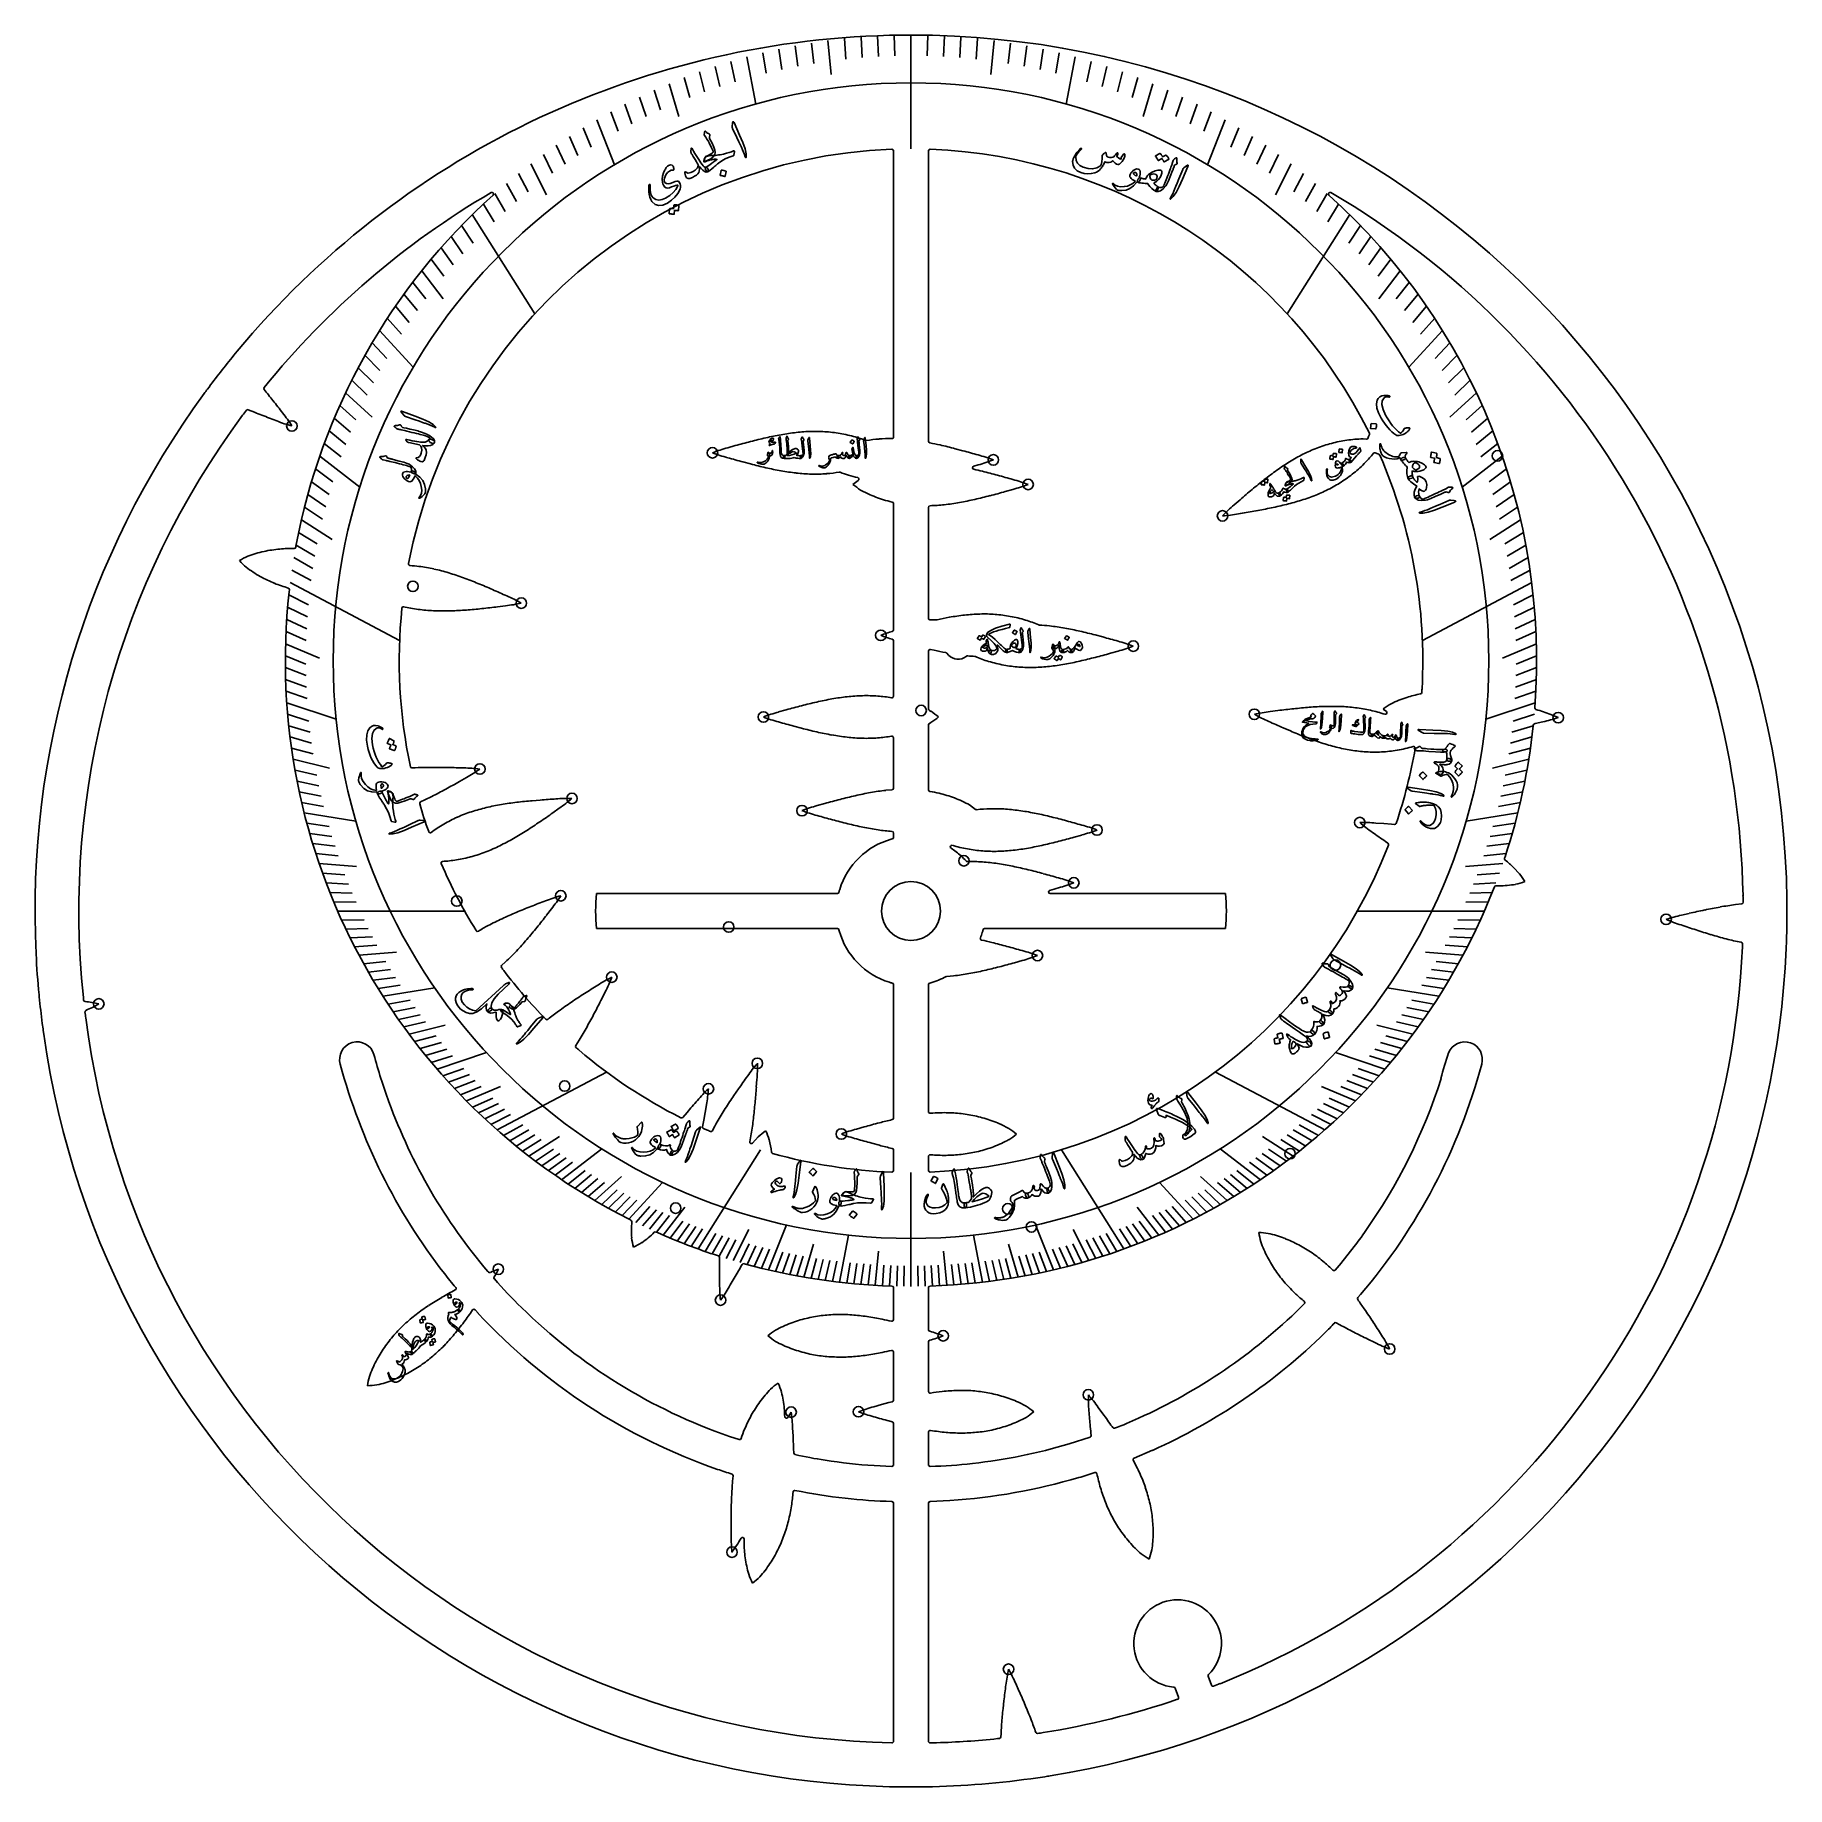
# Model space of a CAD drawing. Header units: millimetres. Extents: x -135 to 135, y -135 to 135.
import ezdxf

# ---------------------------------------------------------------- set-up
doc = ezdxf.new("R2010")
doc.units = ezdxf.units.MM
for name, color, linetype in [('CUT_INNER', 6, 'Continuous'), ('CUT_OUTER', 1, 'Continuous'), ('ENGRAVE', 7, 'Continuous'), ('ENGRAVE_FINE', 8, 'Continuous'), ('TEXT', 5, 'Continuous')]:
    doc.layers.add(name, color=color, linetype=linetype)

msp = doc.modelspace()

# ---------------------------------------------------------------- linework, layer by layer
at = {"layer": 'CUT_INNER'}
for points in [[(-2.7, 73.05), (-2.7, 117.14)], [(2.7, 117.14), (2.7, 72.4)], [(-101.16, 76.86), (-102.13, 77.26)], [(-97.75, 75.53), (-98.89, 75.97)], [(70.45, 72.94), (70.46, 72.96)], [(70.6, 73.34), (70.64, 73.41)], [(-28.25, 71.39), (-27.08, 71.72)], [(6.82, 71.25), (8, 70.94)], [(69.67, 72.76), (70.2, 72.74)], [(-24.73, 68.9), (-25.9, 69.21)], [(10.34, 68.75), (9.66, 68.56)], [(-8.95, 65.74), (-8.94, 65.74), (-8.12, 66.35)], [(-6.6, 64.28), (-7.77, 64.87), (-7.77, 64.87)], [(15.7, 64.97), (14.53, 64.64)], [(-2.7, 43.33), (-2.7, 62.78)], [(2.7, 62.21), (2.7, 45.1)], [(49.8, 62.59), (50.72, 63.39)], [(-94.82, 56.07), (-94.79, 56.23)], [(-95.84, 49.2), (-95.8, 49.51)], [(-77.96, 46.85), (-78.15, 46.89)], [(-62.5, 47.04), (-63.71, 46.88)], [(-2.7, 33.1), (-2.7, 41.65)], [(28.39, 42.55), (29.56, 42.24)], [(2.7, 40.07), (2.7, 31.12)], [(3.56, 40.18), (3.01, 40.31)], [(5.78, 39.44), (5.78, 39.44), (5.5, 39.73)], [(8.55, 39.26), (8.49, 39.21)], [(31.91, 40.05), (30.74, 39.72)], [(-20.4, 30.67), (-19.22, 31)], [(2.84, 30.89), (3.08, 30.77), (3.08, 30.77)], [(55.35, 30.74), (56.56, 30.89)], [(73.26, 30.74), (72.79, 31.12), (72.78, 31.13)], [(98.6, 30.28), (99.74, 29.81), (99.75, 29.8)], [(-16.88, 28.17), (-18.05, 28.48)], [(2.7, 28.69), (2.7, 18.68)], [(3.08, 29.03), (2.84, 28.91)], [(58.47, 27.75), (57.35, 28.23)], [(95.91, 28.65), (95.9, 28.54)], [(97.37, 29.15), (96.18, 28.88), (96.1, 28.87)], [(-2.7, 18.93), (-2.7, 26.7)], [(77.38, 25.36), (77.09, 25.26)], [(-72.55, 22.13), (-71.34, 22.12)], [(-68.53, 20.57), (-69.59, 19.96)], [(-58.36, 17), (-57.15, 17.1)], [(-14.45, 16.24), (-13.28, 16.57)], [(-3.88, 18.6), (-2.93, 18.68)], [(9.03, 16.34), (9.03, 16.34), (9.95, 15.66)], [(-54.2, 15.84), (-55.2, 15.13)], [(71.63, 13.56), (72.85, 13.47), (74.06, 13.38), (74.53, 13.34)], [(-3.06, 11.06), (-2.89, 11.11)], [(-2.7, 11.35), (-2.7, 12.02)], [(26.32, 11.71), (25.15, 11.38)], [(73.48, 10.45), (73.11, 10.71)], [(91.56, 8.33), (91.48, 8.12)], [(92.87, 6.7), (93.77, 5.75), (93.77, 5.75)], [(90.61, 3.88), (90.14, 3.89)], [(-55.4, 0.34), (-56.15, -0.62)], [(-48.47, 2.7), (-48.46, 2.7), (-11.35, 2.7)], [(21.45, 2.7), (48.46, 2.7), (48.47, 2.7)], [(127.06, 0.98), (128.02, 1.09)], [(-11.35, -2.7), (-48.46, -2.7), (-48.47, -2.7)], [(48.47, -2.7), (48.46, -2.7), (11.35, -2.7)], [(118.76, -0.63), (119.94, -0.36)], [(-11.06, -3.06), (-11.11, -2.89)], [(128.13, -5.51), (128.15, -5.08)], [(-62.48, -7.85), (-63.09, -8.38)], [(17.14, -7.64), (15.97, -7.97)], [(6.57, -9.99), (5.51, -10.09)], [(-127.55, -13.35), (-127.51, -13.73)], [(-47.12, -12.45), (-47.67, -13.54)], [(-2.7, -31.91), (-2.7, -11.35)], [(2.7, -11.35), (2.7, -30.93)], [(3.06, -11.06), (2.89, -11.11)], [(-51.15, -19.89), (-51.68, -20.72)], [(-82.77, -22.11), (-82.77, -22.12)], [(-23.75, -25.95), (-23.84, -27.16)], [(-27.29, -28.42), (-26.6, -27.42)], [(-35.16, -31.81), (-34.51, -31.04)], [(-31.53, -29.85), (-31.74, -31.05), (-31.95, -32.25), (-32.13, -33.24)], [(-24.41, -35.76), (-23.54, -34.79), (-23.54, -34.79)], [(-8.39, -33.61), (-7.22, -33.28)], [(13.92, -32.91), (15.08, -33.5), (15.09, -33.5)], [(-4.87, -36.1), (-6.04, -35.79)], [(-2.7, -39.99), (-2.7, -36.83)], [(3.35, -37.6), (2.97, -37.57)], [(2.7, -37.81), (2.7, -39.99)], [(-43.17, -47.64), (-43.35, -47.55)], [(-39.07, -49.57), (-39.29, -49.48)], [(-29.51, -53.85), (-29.51, -53.41)], [(-65.21, -55.55), (-65.13, -55.65)], [(-29.49, -57.5), (-29.51, -56.28)], [(-2.94, -57.8), (-2.96, -57.8)], [(-2.7, -62.98), (-2.7, -58.05)], [(2.7, -58.05), (2.7, -64.54)], [(69.29, -59.1), (68.86, -59.58)], [(-66.68, -62.02), (-67.18, -61.47)], [(60.04, -61.11), (60.62, -60.51)], [(66.1, -63.77), (65.55, -63.46)], [(2.7, -66.39), (2.7, -74.06)], [(71.51, -66.52), (70.41, -65.99)], [(-2.7, -75.38), (-2.7, -67.96)], [(-19, -78.05), (-18.48, -77.24), (-18.48, -77.23)], [(-5.74, -76.41), (-4.57, -76.08), (-3.4, -75.76), (-2.89, -75.62)], [(16.56, -75.71), (17.73, -76.3), (17.73, -76.31)], [(28.86, -76.5), (29.58, -77.49)], [(-27.98, -80.97), (-26.49, -81.45)], [(-18.24, -79.69), (-18.18, -80.91)], [(-2.89, -78.73), (-3.4, -78.59)], [(-2.7, -85.35), (-2.7, -78.97)], [(2.7, -80.29), (2.7, -85.35)], [(3.64, -80.15), (2.99, -80.04)], [(30.99, -79.47), (31.09, -79.62)], [(-18.08, -83.34), (-18.07, -83.53)], [(24.37, -82.13), (27.59, -81.1)], [(37.21, -83.12), (34.38, -84.31)], [(-5.69, -85.48), (-2.96, -85.6)], [(-27.5, -87.89), (-27.41, -87.03)], [(-2.7, -127.97), (-2.7, -91.26)], [(2.7, -91.26), (2.7, -127.97)], [(6, -90.87), (2.94, -91.01)], [(-27.71, -96.35), (-27.72, -95.13)], [(-25.73, -97.25), (-25.73, -96.81)], [(-26.88, -97.8), (-27.59, -98.81), (-27.59, -98.81)], [(45.8, -117.95), (46.3, -119.32)], [(16.14, -119.06), (16.64, -120.18)], [(40.5, -119.63), (40.44, -119.62)], [(41.23, -121.17), (40.73, -119.79)], [(14.19, -122.91), (14.32, -121.71)], [(13.35, -127.55), (13.63, -127.52)]]:
    msp.add_lwpolyline(points, dxfattribs=at)
msp.add_circle((0, 0), 4.55, dxfattribs=at)
for centre, radius, start, end in [((0, 38.58), 78.87, 92.1504, 169.0686), ((-2.95, 117.14), 0.25, 0, 92.2852), ((2.95, 117.14), 0.25, 87.7148, 180), ((0, 38.58), 78.87, 26.399, 87.8497), ((-0.01, 0.01), 128.23, 120.3001, 141.0189), ((-64.58, 110.51), 0.25, 312.0123, 120.4102), ((64.58, 110.51), 0.25, 59.5898, 227.9883), ((0, 0), 128.25, 1.0549, 59.6987), ((0, 38.58), 96.42, 131.9158, 169.4539), ((0, 38.58), 96.42, 355.6804, 48.0842), ((-99.5, 80.52), 0.25, 141.1523, 219.2382), ((-173.24, 19.69), 95.34, 38.2252, 39.5216), ((-235.13, -29.41), 174.34, 37.5139, 38.3153), ((0, 0), 128.25, 143.4378, 185.9769), ((-38.95, 29.07), 79.65, 142.8442, 143.5451), ((-102.23, 77.03), 0.25, 67.6368, 142.9102), ((-46.3, 212.95), 146.73, 248.0479, 248.9981), ((-112.87, 63.87), 20.57, 31.927, 38.8045), ((-90.06, 94.63), 20.59, 248.0698, 254.9452), ((-4.62, -4.66), 79.59, 102.894, 104.6345), ((-11.27, 24.42), 49.76, 100.1423, 102.9022), ((-13.78, 38.47), 35.49, 96.3114, 100.1424), ((-14.62, 46.02), 27.9, 91.4676, 96.3029), ((-14.73, 50.11), 23.8, 85.7933, 91.4503), ((-14.6, 52.09), 21.82, 79.5531, 85.7719), ((-14.46, 52.87), 21.02, 72.9518, 79.543), ((-11.25, 62.38), 11, 67.2603, 74.4138), ((-2.95, 73.05), 0.25, 269.9557, 0), ((70.21, 72.99), 0.25, 268.4008, 347.7711), ((72.41, 72.44), 2.02, 153.5351, 165.1321), ((70.42, 73.53), 0.25, 330.8961, 26.543), ((-23.05, 51.48), 20.58, 104.6314, 111.5101), ((-23.06, 89.76), 20.57, 248.4891, 255.3671), ((12.28, -69.63), 146.73, 104.6104, 105.5606), ((-6.9, 72.75), 0.25, 247.5212, 278.8774), ((-3.68, 54.65), 18.13, 93.8961, 100.1035), ((-3.36, 52.84), 19.97, 88.8271, 94.4605), ((2.95, 72.4), 0.25, 180, 259.1669), ((-3.2, 39.2), 33.51, 76.76, 79.5104), ((-13.29, -5.8), 79.63, 75.3648, 77.1038), ((-37.49, -97.37), 174.34, 74.0764, 74.8778), ((5.15, 50.38), 20.57, 68.4891, 75.3671), ((72.97, 45.48), 27.9, 116.7801, 121.6154), ((71.12, 49.14), 23.8, 111.1058, 116.7628), ((70.4, 50.98), 21.82, 104.8656, 111.0844), ((70.19, 51.75), 21.02, 98.2643, 104.8555), ((69.99, 53.24), 19.52, 90.9507, 98.3244), ((61.77, 77.54), 11.79, 314.692, 323.5021), ((71.44, 70.38), 0.25, 66.5211, 142.2242), ((74.03, 76.13), 6.05, 245.7553, 251.2802), ((72, 70.16), 0.25, 23.7305, 69.3336), ((0.01, 38.58), 78.87, 356.836, 23.6884), ((19.58, 237.51), 174.34, 254.0764, 254.8778), ((-4.61, 145.94), 79.63, 255.3648, 257.1038), ((-11.26, 116.85), 49.79, 257.0956, 259.8528), ((-13.78, 102.8), 35.51, 259.8527, 263.6799), ((-14.62, 95.24), 27.91, 263.6884, 268.5195), ((-14.23, 85.49), 18.13, 273.8961, 280.1035), ((-11.01, 67.39), 0.25, 67.5212, 98.8774), ((-6.66, 77.77), 11, 247.2603, 254.4138), ((9.73, 68.32), 0.25, 105.7229, 257.7877), ((2.28, 33.55), 35.31, 75.6912, 77.9102), ((5.15, 88.67), 20.58, 284.6314, 291.5101), ((-14.68, -36.22), 107.11, 74.8278, 76.1242), ((85.23, 27.39), 49.76, 125.4548, 128.2147), ((76.96, 39.02), 35.49, 121.6239, 125.4549), ((54.81, 84.1), 21.35, 302.5866, 308.9975), ((55.29, 83.52), 20.6, 308.9876, 315.8237), ((-14.73, 91.14), 23.81, 268.5367, 274.1902), ((-5.64, 79.3), 12.77, 251.8776, 258.3864), ((1.96, 79.25), 17.36, 231.08, 235.9001), ((-8.27, 66.55), 0.25, 306.5074, 77.9167), ((-32.13, -101.15), 174.34, 74.0764, 74.8778), ((10.51, 46.6), 20.57, 68.4891, 75.3671), ((10.5, 84.89), 20.58, 284.6314, 291.5101), ((146.74, -47.56), 146.73, 129.9229, 130.8731), ((103.68, 3.95), 79.59, 128.2065, 129.947), ((52.84, 87.78), 25.53, 291.3073, 296.5789), ((54.14, 85.17), 22.61, 296.5993, 302.5678), ((1.45, 82.06), 19.52, 245.6382, 253.0119), ((-0.38, 75.2), 12.43, 251.8033, 258.2887), ((-2.95, 62.78), 0.25, 0, 77.9167), ((2.95, 62.21), 0.25, 92.6811, 180), ((2.22, 88.65), 26.2, 271.5604, 276.3813), ((1.23, 97.89), 35.49, 276.3114, 280.1424), ((-1.28, 111.94), 49.76, 280.1423, 282.9022), ((-7.93, 141.02), 79.59, 282.894, 284.6345), ((-24.83, 205.99), 146.73, 284.6104, 285.5606), ((63.02, 46.81), 20.58, 129.944, 136.8227), ((43.01, 122.59), 61.74, 281.4227, 283.6563), ((47.8, 102.9), 41.47, 283.6523, 286.9455), ((50.81, 93.01), 31.14, 286.9495, 291.2944), ((46.64, 81.43), 20.58, 273.8044, 280.6786), ((22.01, 233.21), 174.34, 279.3889, 280.1903), ((34, 167.05), 107.11, 280.1403, 281.4367), ((-98.74, 46.66), 8.74, 113.2379, 122.8559), ((-90.71, 65.76), 17.36, 222.6425, 227.4626), ((-96.27, 39.04), 16.73, 101.8553, 110.7119), ((-95.4, 35.27), 20.6, 95.2376, 102.0737), ((-95.42, 35.99), 19.88, 88.9759, 95.366), ((-95.07, 56.12), 0.25, 270.4399, 349.6289), ((-92.24, 66.22), 16.72, 232.3938, 241.2451), ((-90.31, 69.57), 20.59, 241.0279, 247.868), ((-77.2, 53.49), 0.25, 168.9258, 267.331), ((-77.74, 39.83), 13.42, 81.8286, 87.7182), ((-79.02, 27.78), 25.53, 77.5573, 82.8289), ((-80.24, 22.3), 31.14, 73.1995, 77.5444), ((-83.23, 12.41), 41.47, 69.9023, 73.1955), ((-90.19, -6.63), 61.74, 67.6727, 69.9063), ((-90.56, 68.86), 19.84, 247.7352, 254.1449), ((0, 38.58), 96.42, 173.6723, 243.2817), ((-96.05, 49.53), 0.25, 353.497, 72.6851), ((-107.4, -48.6), 107.11, 66.3903, 67.6867), ((-134.19, -110.27), 174.34, 65.6389, 66.4403), ((-0.01, 38.58), 78.86, 174.1044, 191.9576), ((-78.21, 46.65), 0.25, 75.794, 174.1992), ((-72.75, 70.07), 23.8, 257.3558, 263.0128), ((-72.26, 74.14), 27.9, 263.0301, 267.8654), ((-71.98, 81.73), 35.49, 267.8739, 271.7049), ((-72.4, 95.99), 49.76, 271.7048, 274.4647), ((-74.72, 125.73), 79.59, 274.4565, 276.197), ((-81.9, 192.48), 146.73, 276.1729, 277.1231), ((-64.72, 67.5), 20.58, 276.194, 283.0726), ((-70.34, 29.62), 20.58, 60.0543, 66.9287), ((-2.95, 43.33), 0.25, 286.3304, 0), ((2.95, 45.1), 0.25, 180, 276.7991), ((3.55, 40.97), 3.92, 91.592, 98.3838), ((3.63, 40.5), 4.39, 85.8359, 92.4439), ((3.96, 45.13), 0.25, 266.6005, 282.2123), ((12.87, 5.7), 40.18, 99.9783, 102.7359), ((12.16, 10.33), 35.49, 96.3114, 100.1424), ((11.32, 17.88), 27.9, 91.4676, 96.3029), ((11.21, 21.98), 23.8, 85.7933, 91.4503), ((11.35, 23.95), 21.82, 79.5531, 85.7719), ((11.49, 24.74), 21.02, 72.9518, 79.543), ((12.79, 28.62), 16.93, 65.957, 73.2892), ((19.78, 44.31), 0.25, 247.5212, 267.3189), ((19.08, 25.17), 18.91, 83.1123, 87.9231), ((17.44, 8.64), 35.51, 79.8527, 83.6799), ((14.92, -5.41), 49.79, 77.0956, 79.8528), ((1.22, 27.98), 15.65, 105.1974, 112.0555), ((1.22, 56.99), 15.65, 247.9445, 254.8026), ((-2.95, 41.65), 0.25, 360, 73.6696), ((8.27, -34.5), 79.63, 75.3648, 77.1038), ((-15.92, -126.07), 174.34, 74.0764, 74.8778), ((26.71, 21.68), 20.57, 68.4891, 75.3671), ((26.71, 59.97), 20.58, 284.6314, 291.5101), ((2.95, 40.07), 0.25, 76.6705, 180), ((12.26, 77.52), 38.33, 256.8891, 259.6433), ((5.32, 39.56), 0.25, 42.9822, 79.1669), ((7.26, 40.82), 2.02, 223.0761, 307.5279), ((8.72, 39.07), 0.25, 84.9022, 130.1697), ((10.25, 52.37), 13.13, 263.3849, 268.1999), ((9.83, 38.99), 0.25, 67.5212, 87.3189), ((16.82, 54.68), 16.93, 245.957, 253.2892), ((18.12, 58.57), 21.02, 252.9518, 259.543), ((18.26, 59.35), 21.82, 259.5531, 265.7719), ((17.44, 72.97), 35.49, 276.3114, 280.1424), ((14.93, 87.02), 49.76, 280.1423, 282.9022), ((8.28, 116.1), 79.59, 282.894, 284.6345), ((-8.62, 181.07), 146.73, 284.6104, 285.5606), ((18.39, 61.33), 23.8, 265.7933, 271.4503), ((18.28, 65.43), 27.9, 271.4676, 276.3029), ((-3.42, -16.3), 49.76, 100.1423, 102.9022), ((-5.93, -2.25), 35.49, 96.3114, 100.1424), ((-6.77, 5.29), 27.9, 91.4676, 96.3029), ((-6.88, 9.39), 23.8, 85.7933, 91.4503), ((-6.56, 13.18), 20, 79.716, 85.9125), ((-2.95, 33.1), 0.25, 261.1226, 360), ((81.42, 16.95), 16.73, 107.4803, 116.3369), ((82.08, 15.3), 18.5, 101.0825, 107.8933), ((78.47, 33.7), 0.25, 282.5658, 356.3086), ((34.06, 36.59), 44.76, 356.2754, 356.9705), ((-15.2, 10.75), 20.58, 104.6314, 111.5101), ((-15.2, 49.04), 20.57, 248.4891, 255.3671), ((20.14, -110.35), 146.73, 104.6104, 105.5606), ((3.23, -45.38), 79.59, 102.894, 104.6345), ((2.95, 31.12), 0.25, 180, 243.0883), ((-6.65, 16.4), 17.36, 51.08, 55.9001), ((-1.51, 36.47), 8.74, 301.6754, 311.2934), ((57.57, 10.27), 20.58, 96.194, 103.0726), ((63.19, 48.16), 20.58, 240.0543, 246.9287), ((74.75, -114.7), 146.73, 96.1729, 97.1231), ((67.57, -47.96), 79.59, 94.4565, 96.197), ((65.26, -18.21), 49.76, 91.7048, 94.4647), ((64.83, -3.95), 35.49, 87.8739, 91.7049), ((65.11, 3.64), 27.9, 83.0301, 87.8654), ((65.6, 7.71), 23.8, 77.3558, 83.0128), ((66.17, 10.2), 21.25, 71.1771, 77.3761), ((78.22, 24.29), 8.74, 118.8629, 128.4809), ((73.1, 30.55), 0.25, 252.6851, 50.6801), ((96.4, 31.3), 0.25, 175.6071, 251.4646), ((61.33, -75.15), 111.83, 70.5325, 71.7677), ((93.15, 49.31), 20.59, 281.8199, 288.695), ((27.43, 196.79), 174.34, 254.0764, 254.8778), ((3.24, 105.22), 79.63, 255.3648, 257.1038), ((-3.41, 76.13), 49.79, 257.0956, 259.8528), ((-5.93, 62.08), 35.51, 259.8527, 263.6799), ((2.95, 28.69), 0.25, 116.9117, 180), ((127.04, 188.04), 174.34, 245.6389, 246.4403), ((89.67, 101.01), 79.63, 246.9273, 248.6663), ((0, 38.58), 96.42, 341.7192, 354.0239), ((96.16, 28.62), 0.25, 102.5147, 174.1992), ((-6.77, 54.52), 27.91, 263.6884, 268.5195), ((-6.88, 50.42), 23.81, 268.5367, 274.1902), ((-6.56, 46.63), 20, 274.0705, 280.2835), ((-2.95, 26.7), 0.25, 0, 98.8774), ((78.82, 73.21), 49.79, 248.6581, 251.4153), ((74.27, 59.68), 35.51, 251.4152, 255.2424), ((72.33, 52.33), 27.91, 255.2509, 260.082), ((71.62, 48.29), 23.81, 260.0992, 265.7527), ((71.47, 46.32), 21.83, 265.774, 271.9906), ((71.49, 45.52), 21.03, 272.0008, 278.5899), ((71.74, 44.03), 19.52, 278.5297, 285.9239), ((0.06, 38.56), 78.81, 341.466, 350.146), ((77.46, 25.12), 0.25, 349.9805, 108.4742), ((-76.92, 22.29), 0.25, 192.1289, 273.2294), ((-74.27, -18.2), 40.33, 90.996, 93.751), ((-73.35, -57.49), 79.63, 89.4273, 91.1663), ((-74.56, -152.2), 174.34, 88.1389, 88.9403), ((-69.1, 1.47), 20.58, 82.5543, 89.4287), ((-78.41, 38.62), 20.58, 298.694, 305.5725), ((-142.11, 147.51), 146.73, 298.6729, 299.6231), ((-2.95, 18.93), 0.25, 275.0978, 360), ((-75.48, 16.58), 0.25, 114.8956, 196.3477), ((-0.71, 38.35), 78.12, 196.2315, 199.5358), ((-92.19, 53.44), 40.22, 294.3757, 297.1284), ((-109.93, 88.59), 79.59, 296.9565, 298.697), ((-57.25, -18.61), 35.51, 99.5402, 103.3674), ((-54.88, -32.69), 49.79, 96.7831, 99.5403), ((-51.35, -62.32), 79.63, 95.0523, 96.7913), ((-43.27, -156.69), 174.34, 93.7639, 94.5653), ((-52.9, -3.22), 20.58, 88.1793, 95.0537), ((-65.81, 32.84), 20.58, 304.319, 311.1975), ((-9.25, -3.67), 20.58, 104.6314, 111.5101), ((26.08, -124.78), 146.73, 104.6104, 105.5606), ((9.18, -59.81), 79.59, 102.894, 104.6345), ((2.53, -30.73), 49.76, 100.1423, 102.9022), ((0.02, -16.68), 35.49, 96.3114, 100.1424), ((2.95, 18.68), 0.25, 180, 261.1226), ((1, 5.45), 13.13, 75.2857, 81.6285), ((-0.54, -1.86), 20.59, 69.4654, 76.3055), ((0.88, 1.74), 16.72, 60.8313, 69.6826), ((-61.07, -5.5), 21.83, 113.899, 120.1156), ((-60.28, -7.31), 23.81, 108.2242, 113.8777), ((-59, -11.22), 27.91, 103.3759, 108.207), ((-102.07, 79.48), 79.59, 302.5815, 304.322), ((-139.87, 134.96), 146.73, 304.2979, 305.2481), ((-9.26, 34.61), 20.57, 248.4891, 255.3671), ((33.38, 182.36), 174.34, 254.0764, 254.8778), ((15.93, 117.43), 107.11, 254.8278, 256.1242), ((10.1, 15.86), 0.25, 233.4926, 275.7685), ((12.63, -4.58), 20.35, 91.1212, 97.0856), ((12.8, -9.76), 25.53, 85.9948, 91.2664), ((12.4, -15.36), 31.14, 81.637, 85.9819), ((10.9, -25.58), 41.47, 78.3398, 81.633), ((6.8, -45.43), 61.74, 76.1102, 78.3438), ((-4.06, -89.48), 107.11, 74.8278, 76.1242), ((-21.51, -154.41), 174.34, 74.0764, 74.8778), ((69.82, -6.94), 20.58, 84.944, 91.8225), ((82.72, 29.12), 20.58, 228.8043, 235.6787), ((74.55, 13.59), 0.25, 265.1614, 341.543), ((-74.1, 12.31), 0.25, 199.5117, 305.0658), ((-61.9, -4.11), 20.21, 120.0593, 126.6468), ((-78.92, 41.96), 35.49, 295.9989, 299.8299), ((-86.01, 54.34), 49.76, 299.8298, 302.5897), ((0, 0), 11.47, 105.4611, 163.1173), ((5.07, 73.39), 61.74, 256.1102, 258.3438), ((0.97, 53.53), 41.47, 258.3398, 261.633), ((-0.89, 40.53), 28.34, 261.5293, 265.8722), ((-2.95, 12.02), 0.25, 0, 84.9022), ((-2.95, 11.35), 0.25, 284.7656, 0), ((-14.21, 152.73), 146.73, 284.6104, 285.5606), ((21.12, -6.66), 20.57, 68.4891, 75.3671), ((21.12, 31.63), 20.58, 284.6314, 291.5101), ((172.63, 153.86), 174.34, 234.3889, 235.1903), ((-73.56, 29.41), 21.82, 279.2406, 285.4594), ((-74.1, 31.31), 23.8, 285.4808, 291.1378), ((-75.58, 35.13), 27.9, 291.1551, 295.9904), ((0, 38.58), 78.87, 272.1504, 338.8798), ((6.3, 9.89), 0.25, 74.6217, 236.9531), ((0.04, 0.04), 11.42, 47.8063, 57.5252), ((12.52, 30.21), 21, 252.9741, 259.5446), ((-0.03, -0.03), 11.52, 42.1876, 47.815), ((12.66, 31.02), 21.82, 259.5531, 265.7719), ((12.8, 32.99), 23.8, 265.7933, 271.4503), ((12.69, 37.09), 27.9, 271.4676, 276.3029), ((11.85, 44.63), 35.49, 276.3114, 280.1424), ((9.34, 58.68), 49.76, 280.1423, 282.9022), ((2.69, 87.76), 79.59, 282.894, 284.6345), ((73.34, 10.25), 0.25, 338.7305, 55.4647), ((91.72, 8.04), 0.25, 161.5442, 231.5156), ((-72.17, 7.39), 0.25, 94.3092, 203.3789), ((-0.12, 38.52), 78.74, 203.361, 211.8446), ((-73.13, 26.37), 18.75, 272.8629, 279.428), ((8.69, 7.87), 0.249, 221.9763, 269.9944), ((9.24, -17.52), 25.15, 85.975, 91.2462), ((8.82, -23.5), 31.14, 81.637, 85.9819), ((7.31, -33.72), 41.47, 78.3398, 81.633), ((3.22, -53.58), 61.74, 76.1102, 78.3438), ((-7.64, -97.62), 107.11, 74.8278, 76.1242), ((-25.09, -162.55), 174.34, 74.0764, 74.8778), ((83.3, -2.92), 13.57, 45.1326, 52.4666), ((79.77, -4.51), 17.36, 31.3925, 36.2126), ((-11.35, 2.95), 0.25, 270, 345.2344), ((-1.93, 0.56), 9.47, 162.9683, 165.7724), ((0, 38.58), 96.42, 271.7488, 338.8146), ((21.45, 2.95), 0.25, 111.0029, 270), ((-125.61, 528.29), 545.29, 285.636, 285.7869), ((17.54, -14.8), 20.57, 68.4891, 75.3671), ((17.54, 23.49), 20.58, 284.6314, 291.5101), ((90.14, 3.64), 0.25, 89.1094, 158.7305), ((90.43, 20.61), 16.73, 270.6053, 279.4619), ((91.37, 12.66), 8.74, 281.9879, 291.6059), ((-19.52, -99.03), 107.11, 111.3903, 112.6867), ((5.14, -161.58), 174.34, 110.6389, 111.4403), ((-48.63, -17.51), 20.57, 105.0514, 111.9296), ((-71.45, 13.25), 20.59, 321.1949, 328.0697), ((-21.06, 0), 27.54, 174.3747, 185.6253), ((21.06, 0), 27.54, 354.3747, 5.6253), ((152.32, -143.47), 146.73, 101.7979, 102.7481), ((138.63, -77.75), 79.59, 100.0815, 101.822), ((133.41, -48.37), 49.76, 97.3298, 100.0897), ((127.99, 1.34), 0.25, 276.3732, 0.5273), ((44.75, 0.69), 83.49, 0.4477, 1.1493), ((-54.54, -22.41), 22.8, 117.8009, 122.1355), ((-45.57, -38.8), 41.47, 114.9023, 118.1955), ((-37.03, -57.19), 61.74, 112.6727, 114.9063), ((-119.68, 47.35), 79.59, 319.4565, 321.197), ((-171.96, 89.46), 146.73, 321.1729, 322.1231), ((-11.35, -2.95), 0.25, 14.7656, 90), ((11.35, -2.95), 0.25, 90, 165.2344), ((122.98, -20.79), 20.59, 101.8199, 108.695), ((124.85, 17.47), 20.57, 245.6767, 252.5545), ((174.68, 162.95), 174.34, 251.2639, 252.0653), ((-66.79, -2.9), 0.25, 211.8164, 301.4647), ((-97.02, 27.95), 49.76, 316.7048, 319.4647), ((0, 0), 11.47, 195.4611, 253.1173), ((10.93, -4.24), 0.25, 158.2031, 257.7877), ((0.16, -0.05), 11.3, 338.78, 343.1387), ((2.32, -44.95), 41.36, 75.8344, 78.0635), ((1.93, -0.56), 9.47, 342.9683, 345.7724), ((-13.24, -108.83), 107.11, 74.8278, 76.1242), ((154.07, 98.95), 107.11, 252.0153, 253.3117), ((141.05, 55.49), 61.74, 253.2977, 255.5313), ((135.99, 35.86), 41.47, 255.5272, 258.8205), ((127.9, -5.07), 0.25, 357.7148, 78.0018), ((-86.63, 18.16), 35.49, 312.8739, 316.7049), ((-23.39, 133.38), 146.73, 284.6104, 285.5606), ((-30.69, -173.76), 174.34, 74.0764, 74.8778), ((11.95, -26.01), 20.57, 68.4891, 75.3671), ((11.94, 12.28), 20.58, 284.6314, 291.5101), ((0, 0), 128.25, 291.7972, 357.5394), ((-62.92, -8.57), 0.25, 131.6603, 216.7383), ((-24.88, 19.77), 47.68, 216.6825, 217.3812), ((-0.07, 38.52), 78.78, 217.2641, 224.4753), ((-36.99, -28.65), 20.58, 116.3044, 123.1787), ((-65.37, -2.93), 20.58, 332.444, 339.3227), ((0, 0), 11.47, 285.461, 298.1162), ((5.53, -10.34), 0.251, 95.1288, 119.4452), ((2.67, 25.28), 35.49, 276.3114, 280.1424), ((0.16, 39.33), 49.76, 280.1423, 282.9022), ((-6.49, 68.41), 79.59, 282.894, 284.6345), ((7.45, -102.91), 107.11, 122.6403, 123.9367), ((43.84, -159.45), 174.34, 121.8889, 122.6903), ((-0.56, -1.93), 9.47, 252.9683, 255.7724), ((-2.95, -11.35), 0.25, 360, 75.2344), ((2.95, -11.35), 0.25, 104.7656, 180), ((-127.26, -13.7), 0.25, 186.1523, 262.1071), ((-129.32, -31.8), 17.97, 76.6757, 83.5464), ((-127.05, -15.54), 0.25, 114.7679, 186.8555), ((-52.87, -6.69), 74.96, 186.8085, 187.5081), ((-134.47, 1.68), 18.5, 293.2712, 300.1402), ((-33.15, -44.54), 35.99, 126.0265, 129.318), ((-17.89, -65.29), 61.74, 123.9227, 126.1563), ((-119.34, 21.11), 79.59, 330.7065, 332.447), ((-178.83, 52.22), 146.73, 332.4229, 333.3731), ((0, 0), 128.25, 187.383, 268.6799), ((-56.11, -16.5), 0.25, 224.4727, 308.6268), ((-93.33, 6.51), 49.76, 327.9548, 330.7147), ((-85.36, -22.87), 2.7, 16.3393, 196.2031), ((-51.47, -20.85), 0.25, 146.9982, 229.043), ((-17.05, 18.69), 52.67, 228.9574, 229.6583), ((0, 38.58), 78.87, 229.5708, 243.2778), ((85.36, -22.87), 2.7, 343.7955, 158.2324), ((0, 0), 91.07, 195.0355, 217.8429), ((0.66, 0.23), 86.37, 194.9933, 200.0781), ((-8.2, -37.03), 20.57, 138.8016, 145.6796), ((-44.25, -24.13), 20.58, 354.9439, 1.8226), ((0, 0), 91.07, 319.5375, 344.9646), ((122.9, -35.84), 42.42, 160.7724, 166.3315), ((116.55, -126.95), 174.34, 144.3889, 145.1903), ((0, 0), 85.67, 324.6647, 342.4613), ((0, 0), 85.67, 200.0885, 220.4274), ((98.19, -144.12), 174.34, 138.7639, 139.5653), ((-17.15, -42.4), 20.57, 133.1765, 140.0546), ((-51.77, -26.03), 20.59, 349.3199, 356.1948), ((38.48, -73.32), 79.63, 145.6773, 147.4163), ((-103.32, -22.58), 79.59, 353.2065, 354.947), ((-170.18, -16.6), 146.73, 354.9229, 355.8731), ((-35.35, -31.65), 0.25, 243.1055, 319.8397), ((13.33, -57.26), 49.79, 147.4081, 150.1653), ((-73.69, -26.11), 49.76, 350.4548, 353.2147), ((12.18, -97.55), 67.11, 102.9779, 104.7155), ((-2.95, -31.91), 0.25, 283.3295, 0), ((2.95, -30.93), 0.25, 180, 275.0978), ((4.8, -49.61), 18.52, 90.8565, 95.6691), ((5.13, -54.88), 23.8, 85.7933, 91.4503), ((5.26, -52.91), 21.82, 79.5531, 85.7719), ((5.41, -52.12), 21.02, 72.9518, 79.543), ((5.87, -50.69), 19.52, 65.6382, 73.0119), ((-31.89, -33.29), 0.25, 169.5358, 245.918), ((-14.5, 5.6), 42.85, 245.9083, 246.5937), ((-10.34, 14.66), 52.81, 246.3594, 247.0592), ((-30.83, -33.75), 0.25, 246.9727, 333.0413), ((-9.57, -44.36), 23.51, 149.6752, 153.4879), ((48.24, -48.48), 74.22, 169.0357, 169.9759), ((-12.16, -47.9), 17.36, 126.15, 130.9702), ((-30.23, -37.76), 8.74, 16.7454, 26.3634), ((-3.19, -53.52), 20.58, 104.6314, 111.5101), ((-3.19, -15.23), 20.57, 248.4891, 255.3671), ((32.14, -174.63), 146.73, 104.6104, 105.5606), ((10.49, -27.81), 8.74, 301.6754, 311.2934), ((5.35, -47.88), 17.36, 51.08, 55.9001), ((-24.6, -35.59), 0.25, 173.1605, 318.1583), ((-34.08, -38.5), 12.65, 6.1432, 14.9417), ((-21.26, -37.12), 0.25, 187.5488, 254.3555), ((0, 38.54), 78.84, 254.31, 267.8518), ((39.44, 132.52), 174.34, 254.0764, 254.8778), ((12.18, 28.82), 67.13, 255.2836, 257.022), ((-2.95, -36.83), 0.25, 360, 76.6705), ((2.95, -37.81), 0.25, 84.9022, 180), ((5.13, -12.13), 25.53, 265.9948, 271.2664), ((5.19, -15.05), 22.61, 271.2868, 277.2553), ((5.34, -16.3), 21.35, 277.2741, 283.685), ((5.52, -17.03), 20.6, 283.6751, 290.5112), ((6.93, -20.63), 16.73, 290.2928, 299.1494), ((-2.95, -39.99), 0.25, 267.7148, 0), ((2.95, -39.99), 0.25, 180, 272.2852), ((-43.28, -47.87), 0.25, 357.1663, 63.457), ((-26.9, -49.27), 16.18, 175.0827, 183.9125), ((-34.37, -49.4), 8.74, 186.3629, 195.9809), ((-50.31, -36.17), 17.36, 295.7675, 300.5876), ((-50.86, -37.94), 16.18, 305.4428, 314.2917), ((-39.4, -49.7), 0.25, 65.9191, 132.2087), ((0, 38.58), 96.42, 246.0942, 252.0708), ((70.74, -46.72), 17.36, 189.3851, 194.2052), ((53.55, -58.29), 8.74, 79.9805, 89.5984), ((69.71, -45.5), 16.72, 199.1364, 207.9877), ((51.43, -66.02), 16.73, 68.5979, 77.4545), ((50.1, -69.65), 20.6, 61.9802, 68.8163), ((2.38, -1.77), 82.71, 319.626, 324.7102), ((-29.76, -53.4), 0.25, 359.2708, 72.6662), ((117.21, -54.67), 146.73, 179.6804, 180.6306), ((73.16, -43.75), 20.59, 207.7705, 214.6106), ((49.75, -70.31), 21.35, 55.5791, 61.9901), ((49.03, -71.35), 22.61, 49.5919, 55.5604), ((-23.07, -17.97), 61.83, 217.8111, 220.3816), ((-64.94, -55.49), 0.25, 221.6949, 295.3646), ((-59.86, -66.15), 11.56, 108.8361, 115.4489), ((-64.03, -56.51), 0.25, 148.0253, 221.6949), ((-74.03, -50.24), 11.56, 327.9408, 334.557), ((-12.08, -11.77), 68.81, 220.7439, 225.8238), ((-177.68, 31.51), 174.34, 329.1464, 329.9478), ((-85.05, -21.75), 67.49, 329.7072, 331.0036), ((-25.8, -54.59), 0.25, 74.3704, 150.8707), ((0, 38.57), 96.42, 254.521, 268.2428), ((73.78, -43.33), 21.35, 214.6004, 221.0132), ((50.92, -69.31), 19.83, 44.698, 49.9483), ((65.19, -55.18), 0.25, 225.6239, 320.8475), ((-41.95, -112.03), 60.64, 117.8167, 120.0488), ((-70.36, -58.18), 0.25, 298.3654, 39.1525), ((-8.9, -57.61), 20.59, 179.7024, 186.5774), ((-45.9, -47.75), 20.57, 323.5591, 330.4371), ((-2.95, -58.05), 0.25, 0, 88.418), ((2.95, -58.05), 0.25, 91.5987, 180), ((74.72, -42.5), 22.6, 221.0319, 227.0034), ((72.08, -45.56), 18.56, 226.5292, 231.789), ((-57.23, -86.82), 31.14, 123.3319, 127.6768), ((-51.55, -95.45), 41.47, 120.0347, 123.3279), ((-116.28, -28.08), 59.07, 323.3228, 325.5582), ((-67.36, -61.63), 0.25, 41.6949, 145.0244), ((0, 0), 91.07, 222.9274, 250.8938), ((0, 0), 85.67, 225.5122, 250.9359), ((0, 0), 85.67, 294.1563, 314.4952), ((60.44, -60.34), 0.25, 315.7627, 50.9862), ((69.05, -59.74), 0.25, 138.3051, 216.0928), ((32.74, -86.54), 44.87, 34.2049, 36.4357), ((-18.49, -121.87), 107.11, 33.1329, 34.4292), ((-62.64, -80.23), 22.61, 132.9817, 138.9502), ((-60.65, -82.37), 25.53, 127.6897, 132.9613), ((-102.17, -38.62), 41.45, 320.0552, 323.3517), ((-16.28, -72.03), 8.74, 121.6754, 131.2934), ((-12.72, -79.21), 16.73, 110.2928, 119.1494), ((-11.3, -82.81), 20.6, 103.6751, 110.5112), ((-11.12, -83.54), 21.35, 97.2741, 103.685), ((-10.97, -84.79), 22.61, 91.2868, 97.2553), ((-10.91, -87.71), 25.53, 85.9948, 91.2664), ((-11.31, -93.31), 31.14, 81.637, 85.9819), ((-12.82, -103.53), 41.47, 78.3398, 81.633), ((-11.81, -99.8), 37.62, 76.4763, 78.7003), ((-2.95, -62.98), 0.25, 256.6705, 360), ((2.95, -64.54), 0.25, 180, 253.6696), ((-1.8, -82.41), 18.24, 68.2675, 75.1392), ((30.93, -31.47), 46.95, 314.4037, 316.9737), ((65.43, -63.67), 0.25, 60.5173, 135.7627), ((104.44, 5.98), 79.59, 241.1991, 242.9396), ((-74.71, -158.75), 174.34, 32.3815, 33.1829), ((-64.2, -78.97), 20.6, 145.37, 152.2061), ((-63.58, -79.39), 21.35, 138.969, 145.38), ((-90.23, -49.16), 25.52, 310.4136, 315.6893), ((-94.25, -45.25), 31.13, 315.7023, 320.0512), ((-11.14, -51.96), 17.36, 231.08, 235.9001), ((-12.72, -51.73), 16.72, 240.8313, 249.6826), ((-11.3, -48.13), 20.59, 249.4654, 256.3055), ((2.95, -66.39), 0.25, 106.3304, 180), ((-1.8, -48.53), 18.24, 284.8608, 291.7325), ((0, 0), 91.07, 294.114, 314.453), ((135.04, 65.74), 146.73, 242.9155, 243.8657), ((80.87, -48.2), 20.58, 242.9365, 249.8154), ((55.39, -76.79), 20.58, 26.7971, 33.6712), ((-67.65, -77.22), 16.73, 151.9877, 160.8444), ((-87.62, -52.41), 21.35, 297.9902, 304.403), ((-88.34, -51.38), 22.6, 304.4218, 310.3932), ((-11.12, -47.4), 21.35, 256.2953, 262.7081), ((-10.97, -46.15), 22.6, 262.7268, 268.6983), ((-10.91, -43.24), 25.52, 268.7187, 273.9943), ((-11.31, -37.64), 31.13, 274.0074, 278.3563), ((-12.81, -27.43), 41.45, 278.3603, 281.6568), ((-11.81, -31.12), 37.64, 281.2961, 283.5236), ((-2.95, -67.96), 0.25, 0, 103.3295), ((-75.08, -74.23), 8.74, 163.3703, 172.9883), ((-85.93, -56.71), 16.72, 282.5262, 291.3775), ((-87.27, -53.08), 20.59, 291.1603, 298.0004), ((-10.33, -86.84), 17.36, 125.8257, 130.6459), ((-28.34, -76.6), 8.74, 16.4211, 26.0391), ((-84.6, -55.83), 17.36, 272.7749, 277.595), ((-9.69, -85.38), 16.72, 135.577, 144.4283), ((-36.2, -78.15), 16.73, 5.0386, 13.8952), ((-2.95, -75.38), 0.25, 284.8488, 360), ((2.95, -74.06), 0.25, 180, 279.1857), ((7.74, -101.62), 27.73, 96.0437, 99.8695), ((7.89, -101.78), 27.9, 91.4676, 96.3029), ((7.77, -97.68), 23.8, 85.7933, 91.4503), ((7.91, -95.71), 21.82, 79.5531, 85.7719), ((8.05, -94.93), 21.02, 72.9518, 79.543), ((8.51, -93.49), 19.52, 65.6382, 73.0119), ((47.9, -74.99), 20.57, 178.8281, 185.7061), ((12, -88.3), 20.58, 34.9704, 41.8491), ((-5.93, -88.06), 21.35, 151.0411, 157.4539), ((-6.59, -87.69), 20.59, 144.2112, 151.0512), ((-79.03, -80.97), 59.65, 2.9129, 4.1278), ((-19.21, -77.92), 0.25, 185.7932, 327.5214), ((-38.82, -80.38), 20.58, 1.9197, 8.7981), ((-0.54, -96.32), 20.58, 104.6314, 111.5101), ((-0.55, -58.03), 20.57, 248.4891, 255.3671), ((42.09, 89.71), 174.34, 254.0764, 254.8778), ((9.58, -63.43), 16.73, 290.2928, 299.1494), ((8, -90.68), 17.36, 51.08, 55.9001), ((13.14, -70.61), 8.74, 301.6754, 311.2934), ((201.25, -63.61), 174.34, 184.4154, 185.2168), ((-89.28, -163.52), 146.73, 34.9494, 35.8995), ((15.34, -36.34), 46.24, 290.3027, 295.2407), ((-12.25, -85.66), 14.6, 156.6519, 162.5811), ((-164.73, -88.2), 146.73, 1.8985, 2.8487), ((-2.95, -78.97), 0.25, 360, 75.1522), ((2.95, -80.29), 0.25, 80.8143, 180), ((8.17, -49.34), 31.14, 261.637, 265.9819), ((7.78, -54.93), 25.53, 265.9948, 271.2664), ((7.83, -57.85), 22.61, 271.2868, 277.2553), ((7.98, -59.11), 21.35, 277.2741, 283.685), ((8.17, -59.83), 20.6, 283.6751, 290.5112), ((27.52, -80.86), 0.25, 287.7966, 6.1397), ((88.2, -74.25), 60.79, 184.9193, 186.2157), ((31.3, -79.47), 0.25, 214.5383, 290.339), ((-26.41, -81.21), 0.25, 252.2034, 341.9624), ((-17.82, -83.52), 0.25, 181.4874, 257.2881), ((0, 0), 85.67, 276.3596, 286.5291), ((-12.69, -36.74), 52.2, 250.8517, 253.422), ((-5.7, -31.78), 53.39, 256.8127, 261.874), ((0, 0), 85.67, 261.1054, 266.1901), ((-2.95, -85.35), 0.25, 267.4576, 0), ((2.95, -85.35), 0.25, 180, 272.5424), ((1.05, -11.82), 73.81, 271.482, 276.5639), ((34.48, -84.54), 0.25, 112.8814, 207.6102), ((8.48, -98.73), 29.37, 24.2813, 28.6292), ((22.07, -92.32), 49.76, 174.8881, 177.6479), ((-27.66, -87.01), 0.25, 353.9315, 72.2034), ((0, 0), 91.06, 273.7747, 286.4872), ((9.4, -31.64), 58.06, 286.4516, 289.022), ((28.4, -86.77), 0.25, 13.0678, 107.7966), ((57.71, -80.52), 29.71, 192.0355, 196.3727), ((53.7, -81.71), 25.53, 196.3338, 201.6054), ((12, -97.17), 25.52, 19.0577, 24.3333), ((14.75, -96.21), 22.6, 13.0658, 19.0373), ((51.87, -93.56), 79.59, 177.6398, 179.3803), ((-43.65, -87.82), 25.52, 346.0069, 351.2825), ((-46.89, -87.28), 28.8, 351.2079, 355.5553), ((-17.93, -89.54), 0.25, 79.8305, 174.5593), ((-0.19, -1.39), 89.67, 258.6183, 263.6252), ((-0.83, -9.3), 81.73, 263.4603, 268.5242), ((-2.95, -91.26), 0.25, 360, 87.4576), ((2.95, -91.26), 0.25, 92.5424, 180), ((50.98, -82.78), 22.61, 201.6258, 207.5943), ((15.98, -95.92), 21.35, 6.6343, 13.0471), ((119, -94.35), 146.73, 179.3562, 180.3063), ((-40.82, -88.52), 22.6, 340.015, 345.9865), ((49.86, -83.36), 21.35, 207.613, 214.024), ((16.73, -95.84), 20.59, 359.8044, 6.6445), ((-7.13, -96.57), 20.58, 179.3772, 186.2559), ((-78.91, -65.07), 61.46, 327.8333, 329.0603), ((-25.98, -96.8), 0.25, 359.3715, 149.0229), ((-39.64, -88.94), 21.35, 333.5835, 339.9962), ((49.24, -83.78), 20.6, 214.0141, 220.8502), ((20.59, -95.91), 16.72, 351.1702, 0.0216), ((-5.14, -96.91), 20.6, 180.9633, 187.7993), ((-8.96, -97.49), 16.73, 187.5809, 196.4376), ((-38.96, -89.28), 20.59, 326.7535, 333.5936), ((46.35, -86.36), 16.73, 220.6318, 229.4884), ((40.86, -92.19), 8.74, 232.0144, 241.6323), ((20.26, -94.35), 17.36, 341.419, 346.2391), ((-16.74, -99.39), 8.74, 198.9635, 208.5815), ((-35.76, -91.45), 16.72, 318.1194, 326.9707), ((-35.19, -89.96), 17.36, 308.3681, 313.1883), ((41.09, -112.9), 6.75, 314.9232, 264.427), ((35.08, -121.51), 20.57, 166.9266, 173.8046), ((-2.81, -127.13), 20.59, 23.0699, 29.9449), ((46.04, -117.86), 0.25, 135, 200), ((187.48, -142), 174.34, 172.5139, 173.3153), ((-117.41, -179.85), 146.73, 23.0479, 23.9981), ((0.01, -0.04), 128.21, 279.1402, 288.6819), ((40.49, -119.87), 0.25, 20, 87.1875), ((40.99, -121.26), 0.25, 288.8086, 20), ((46.54, -119.24), 0.25, 200, 291.2695), ((15.16, -38.25), 87.1, 291.1784, 291.8803), ((93.35, -131.51), 79.63, 173.8023, 175.5413), ((-55.62, -153.6), 79.59, 21.3315, 23.072), ((54.8, -128.62), 40.97, 175.3844, 178.1396), ((-21.65, -140.43), 43.16, 18.6916, 21.4452), ((19.47, -126.51), 0.25, 199.2706, 278.6133), ((8.75, -55.47), 72.09, 278.58, 279.2779), ((-2.95, -127.97), 0.25, 268.7695, 360), ((2.95, -127.97), 0.25, 180, 271.2305), ((1.33, -48.15), 80.08, 271.1629, 271.8639), ((0, 0), 128.25, 271.7582, 275.9769), ((13.6, -127.27), 0.25, 276.1523, 357.6044)]:
    msp.add_arc(centre, radius, start, end, dxfattribs=at)
at = {"layer": 'CUT_OUTER'}
for points in [[(2.48, 134.98), (2.93, 134.97), (3.31, 134.96)], [(-104.36, 85.64), (-104.34, 85.67), (-104.09, 85.96), (-103.83, 86.28)], [(134.88, -5.6), (134.88, -5.8)], [(-134.35, -13.23), (-134.38, -12.91)], [(-133.66, -18.99), (-133.74, -18.42)], [(-2.48, -134.98), (-2.93, -134.97), (-3.31, -134.96)]]:
    msp.add_lwpolyline(points, dxfattribs=at)
for centre, radius, start, end in [((0, 0), 135, 91.4066, 140.2738), ((716.92, -33368.98), 33511.68, 91.230085, 91.231502), ((0, 0), 135, 88.9453, 91.0547), ((0, 0), 135, 0.7034, 88.5941), ((0, 0), 135, 140.625, 143.4375), ((0, 0), 135, 143.7894, 182.8128), ((39268.33, -28936.72), 48913.44, 143.61312, 143.614092), ((0.83, -0.01), 134.17, 357.6101, 0.3559), ((-43800.84, -403.4), 43937.7, 0.527128, 0.528209), ((-1.16, -0.07), 133.84, 182.8067, 185.5031), ((0, 0), 135, 279.1409, 357.5394), ((0, 0), 135, 185.625, 187.3828), ((-19.62, -2.56), 115.21, 187.372, 187.9106), ((0, 0), 135, 188.0863, 268.5941), ((0, 0), 135, 268.9453, 271.0547), ((-716.92, 33368.98), 33511.68, 271.230085, 271.231502), ((0, 0), 135, 271.4066, 278.789), ((-6140.25, 38921.15), 39537.52, 278.964568, 278.965769)]:
    msp.add_arc(centre, radius, start, end, dxfattribs=at)
at = {"layer": 'ENGRAVE'}
for points in [[(0, 135), (0, 117.45)], [(-25.32, 131.62), (-23.93, 124.35)], [(25.32, 131.62), (23.93, 124.35)], [(-48.43, 121.95), (-45.68, 115.02)], [(48.43, 121.95), (45.68, 115.02)], [(-67.61, 107.32), (-57.98, 92.04)], [(67.61, 107.32), (57.98, 92.04)], [(-81.91, 89.46), (-76.72, 83.79)], [(81.91, 89.46), (76.72, 83.79)], [(-91.13, 70.08), (-84.94, 65.32)], [(91.13, 70.08), (84.94, 65.32)], [(-95.67, 50.62), (-78.81, 41.7)], [(95.67, 50.62), (78.81, 41.7)], [(-96.2, 32.09), (-88.59, 29.55)], [(96.2, 32.09), (88.59, 29.55)], [(-93.52, 15.11), (-85.54, 13.82)], [(93.52, 15.11), (85.54, 13.82)], [(-88.37, 0), (-68.79, 0)], [(88.37, 0), (68.79, 0)], [(-81.37, -13.15), (-73.39, -11.86)], [(81.37, -13.15), (73.39, -11.86)], [(-73.05, -24.37), (-65.43, -21.83)], [(73.05, -24.37), (65.43, -21.83)], [(-63.77, -33.74), (-46.92, -24.82)], [(63.77, -33.74), (46.92, -24.82)], [(-53.85, -41.41), (-47.66, -36.65)], [(-32.81, -52.09), (-23.19, -36.81)], [(32.81, -52.09), (23.19, -36.81)], [(53.85, -41.41), (47.66, -36.65)], [(0, -57.85), (0, -40.3)], [(-43.48, -47.49), (-38.29, -41.82)], [(43.48, -47.49), (38.29, -41.82)], [(-21.97, -55.31), (-19.21, -48.38)], [(21.97, -55.31), (19.21, -48.38)], [(-11.01, -57.22), (-9.61, -49.95)], [(11.01, -57.22), (9.61, -49.95)]]:
    msp.add_lwpolyline(points, dxfattribs=at)
for centre, radius in [((0, 38.58), 89.05), ((-95.41, 74.75), 0.81), ((-30.6, 70.62), 0.81), ((12.69, 69.52), 0.81), ((90.38, 70.15), 0.81), ((18.05, 65.74), 0.81), ((48.01, 60.89), 0.81), ((-76.77, 50.04), 0.81), ((-60.06, 47.45), 0.81), ((-4.65, 42.49), 0.81), ((34.26, 40.82), 0.81), ((-22.75, 29.9), 0.81), ((1.56, 30.9), 0.81), ((52.92, 30.32), 0.81), ((99.75, 29.8), 0.81), ((-66.44, 21.88), 0.81), ((-52.25, 17.35), 0.81), ((-16.8, 15.47), 0.81), ((69.16, 13.63), 0.81), ((28.67, 12.48), 0.81), ((8.16, 7.74), 0.81), ((-53.97, 2.35), 0.81), ((25.09, 4.34), 0.81), ((-70, 1.54), 0.81), ((-28.09, -2.47), 0.81), ((116.37, -1.28), 0.81), ((19.49, -6.87), 0.81), ((65.41, -8.34), 0.81), ((-46.11, -10.19), 0.81), ((-125.18, -14.32), 0.81), ((-23.68, -23.48), 0.81), ((-53.38, -26.98), 0.81), ((-31.22, -27.4), 0.81), ((-10.74, -34.37), 0.81), ((58.42, -37.4), 0.81), ((-36.27, -45.79), 0.81), ((14.91, -45.9), 0.81), ((18.56, -48.69), 0.81), ((-63.6, -55.21), 0.81), ((-29.35, -59.97), 0.81), ((4.96, -65.47), 0.81), ((73.77, -67.51), 0.81), ((27.33, -74.56), 0.81), ((-18.47, -77.23), 0.81), ((-8.09, -77.17), 0.81), ((-27.59, -98.81), 0.81), ((15.04, -116.85), 0.81)]:
    msp.add_circle(centre, radius, dxfattribs=at)
at = {"layer": 'ENGRAVE_FINE'}
for points in [[(-20.37, 132.82), (-19.89, 129.7)], [(-17.86, 133.33), (-17.44, 130.2)], [(-15.34, 133.77), (-14.98, 130.63)], [(-12.81, 134.15), (-12.31, 128.9)], [(-10.26, 134.45), (-10.02, 131.3)], [(-7.7, 134.69), (-7.52, 131.54)], [(-5.14, 134.86), (-5.02, 131.71)], [(-2.57, 134.97), (-2.51, 131.81)], [(2.57, 134.97), (2.51, 131.81)], [(5.14, 134.86), (5.02, 131.71)], [(7.7, 134.69), (7.52, 131.54)], [(10.26, 134.45), (10.02, 131.3)], [(12.81, 134.15), (12.31, 128.9)], [(15.34, 133.77), (14.98, 130.63)], [(17.86, 133.33), (17.44, 130.2)], [(20.37, 132.82), (19.89, 129.7)], [(-30.19, 130.15), (-29.47, 127.06)], [(-27.77, 130.92), (-27.11, 127.81)], [(-22.86, 132.25), (-22.32, 129.13)], [(22.86, 132.25), (22.32, 129.13)], [(27.77, 130.92), (27.11, 127.81)], [(30.19, 130.15), (29.47, 127.06)], [(-37.28, 127.5), (-35.79, 122.42)], [(-34.94, 128.45), (-34.11, 125.38)], [(-32.58, 129.33), (-31.8, 126.25)], [(32.58, 129.33), (31.8, 126.25)], [(34.94, 128.45), (34.11, 125.38)], [(37.28, 127.5), (35.79, 122.42)], [(-44.08, 124.33), (-43.01, 121.33)], [(-41.85, 125.45), (-40.84, 122.42)], [(-39.58, 126.5), (-38.63, 123.46)], [(39.58, 126.5), (38.63, 123.46)], [(41.85, 125.45), (40.84, 122.42)], [(44.08, 124.33), (43.01, 121.33)], [(-46.28, 123.17), (-45.15, 120.18)], [(46.28, 123.17), (45.15, 120.18)], [(-52.63, 119.37), (-51.33, 116.44)], [(-50.55, 120.69), (-49.31, 117.74)], [(50.55, 120.69), (49.31, 117.74)], [(52.63, 119.37), (51.33, 116.44)], [(-56.65, 116.61), (-55.24, 113.72)], [(-54.66, 118.01), (-53.31, 115.1)], [(54.66, 118.01), (53.31, 115.1)], [(56.65, 116.61), (55.24, 113.72)], [(-60.49, 113.67), (-58.98, 110.82)], [(-58.59, 115.16), (-56.16, 110.38)], [(58.59, 115.16), (56.16, 110.38)], [(60.49, 113.67), (58.98, 110.82)], [(-62.34, 112.14), (-60.78, 109.32)], [(62.34, 112.14), (60.78, 109.32)], [(-65.9, 108.96), (-64.23, 106.2)], [(-64.15, 110.57), (-62.53, 107.78)], [(64.15, 110.57), (62.53, 107.78)], [(65.9, 108.96), (64.23, 106.2)], [(-69.27, 105.65), (-67.49, 102.94)], [(69.27, 105.65), (67.49, 102.94)], [(-70.88, 103.95), (-69.05, 101.27)], [(70.88, 103.95), (69.05, 101.27)], [(-73.94, 100.47), (-72.01, 97.84)], [(-72.43, 102.22), (-70.55, 99.57)], [(72.43, 102.22), (70.55, 99.57)], [(73.94, 100.47), (72.01, 97.84)], [(-75.4, 98.68), (-72.1, 94.36)], [(75.4, 98.68), (72.1, 94.36)], [(-78.15, 95.05), (-76.08, 92.53)], [(-76.8, 96.88), (-74.77, 94.32)], [(76.8, 96.88), (74.77, 94.32)], [(78.15, 95.05), (76.08, 92.53)], [(-79.46, 93.2), (-77.33, 90.71)], [(79.46, 93.2), (77.33, 90.71)], [(-80.71, 91.34), (-78.53, 88.88)], [(80.71, 91.34), (78.53, 88.88)], [(-83.05, 87.56), (-80.79, 85.17)], [(83.05, 87.56), (80.79, 85.17)], [(-85.2, 83.73), (-82.84, 81.42)], [(-84.15, 85.65), (-81.84, 83.3)], [(84.15, 85.65), (81.84, 83.3)], [(85.2, 83.73), (82.84, 81.42)], [(-86.19, 81.8), (-83.79, 79.52)], [(86.19, 81.8), (83.79, 79.52)], [(-87.14, 79.86), (-83.06, 76.13)], [(87.14, 79.86), (83.06, 76.13)], [(-88.88, 75.96), (-86.36, 73.8)], [(-88.03, 77.91), (-85.55, 75.72)], [(88.03, 77.91), (85.55, 75.72)], [(88.88, 75.96), (86.36, 73.8)], [(-89.68, 74), (-87.11, 71.89)], [(89.68, 74), (87.11, 71.89)], [(-90.43, 72.04), (-87.82, 69.97)], [(90.43, 72.04), (87.82, 69.97)], [(-91.79, 68.12), (-89.1, 66.13)], [(91.79, 68.12), (89.1, 66.13)], [(-92.39, 66.16), (-89.67, 64.21)], [(92.39, 66.16), (89.67, 64.21)], [(-93.47, 62.24), (-90.68, 60.38)], [(-92.96, 64.2), (-90.2, 62.29)], [(92.96, 64.2), (90.2, 62.29)], [(93.47, 62.24), (90.68, 60.38)], [(-93.95, 60.29), (-89.22, 57.26)], [(93.95, 60.29), (89.22, 57.26)], [(-94.38, 58.34), (-91.51, 56.57)], [(94.38, 58.34), (91.51, 56.57)], [(-95.11, 54.46), (-92.17, 52.79)], [(-94.76, 56.4), (-91.86, 54.67)], [(94.76, 56.4), (91.86, 54.67)], [(95.11, 54.46), (92.17, 52.79)], [(-95.41, 52.54), (-92.45, 50.91)], [(95.41, 52.54), (92.45, 50.91)], [(-95.89, 48.71), (-92.87, 47.18)], [(95.89, 48.71), (92.87, 47.18)], [(-96.07, 46.82), (-93.02, 45.33)], [(96.07, 46.82), (93.02, 45.33)], [(-96.21, 44.93), (-93.13, 43.49)], [(96.21, 44.93), (93.13, 43.49)], [(-96.39, 41.19), (-91.16, 38.96)], [(-96.32, 43.05), (-93.21, 41.67)], [(96.39, 41.19), (91.16, 38.96)], [(96.32, 43.05), (93.21, 41.67)], [(-96.42, 39.34), (-93.26, 38.06)], [(96.42, 39.34), (93.26, 38.06)], [(-96.42, 37.51), (-93.24, 36.27)], [(-96.38, 35.69), (-93.17, 34.5)], [(96.38, 35.69), (93.17, 34.5)], [(96.42, 37.51), (93.24, 36.27)], [(-96.31, 33.88), (-93.08, 32.75)], [(96.31, 33.88), (93.08, 32.75)], [(-96.07, 30.32), (-92.8, 29.28)], [(96.07, 30.32), (92.8, 29.28)], [(-95.9, 28.56), (-92.61, 27.58)], [(95.9, 28.56), (92.61, 27.58)], [(-95.7, 26.82), (-92.4, 25.89)], [(-95.47, 25.09), (-92.15, 24.22)], [(95.47, 25.09), (92.15, 24.22)], [(95.7, 26.82), (92.4, 25.89)], [(-95.22, 23.38), (-89.64, 22.01)], [(-94.93, 21.69), (-91.58, 20.93)], [(95.22, 23.38), (89.64, 22.01)], [(94.93, 21.69), (91.58, 20.93)], [(-94.62, 20.02), (-91.25, 19.31)], [(94.62, 20.02), (91.25, 19.31)], [(-94.28, 18.37), (-90.9, 17.71)], [(-93.92, 16.73), (-90.52, 16.13)], [(93.92, 16.73), (90.52, 16.13)], [(94.28, 18.37), (90.9, 17.71)], [(-93.11, 13.52), (-89.69, 13.02)], [(93.11, 13.52), (89.69, 13.02)], [(-92.67, 11.94), (-89.25, 11.49)], [(92.67, 11.94), (89.25, 11.49)], [(-92.21, 10.38), (-88.77, 9.99)], [(-91.72, 8.84), (-88.28, 8.5)], [(91.72, 8.84), (88.28, 8.5)], [(92.21, 10.38), (88.77, 9.99)], [(-91.21, 7.31), (-85.46, 6.85)], [(-90.69, 5.81), (-87.24, 5.59)], [(91.21, 7.31), (85.46, 6.85)], [(90.69, 5.81), (87.24, 5.59)], [(-90.14, 4.33), (-86.68, 4.16)], [(-89.57, 2.87), (-86.11, 2.76)], [(89.57, 2.87), (86.11, 2.76)], [(90.14, 4.33), (86.68, 4.16)], [(-88.98, 1.42), (-85.52, 1.37)], [(88.98, 1.42), (85.52, 1.37)], [(-87.74, -1.4), (-84.29, -1.35)], [(-87.1, -2.79), (-83.64, -2.68)], [(87.1, -2.79), (83.64, -2.68)], [(87.74, -1.4), (84.29, -1.35)], [(-86.44, -4.15), (-82.99, -3.99)], [(-85.76, -5.5), (-82.31, -5.28)], [(85.76, -5.5), (82.31, -5.28)], [(86.44, -4.15), (82.99, -3.99)], [(-85.07, -6.82), (-79.31, -6.36)], [(-84.36, -8.13), (-80.92, -7.79)], [(85.07, -6.82), (79.31, -6.36)], [(84.36, -8.13), (80.92, -7.79)], [(-83.63, -9.41), (-80.2, -9.03)], [(-82.89, -10.68), (-79.47, -10.24)], [(82.89, -10.68), (79.47, -10.24)], [(83.63, -9.41), (80.2, -9.03)], [(-82.14, -11.92), (-78.73, -11.43)], [(82.14, -11.92), (78.73, -11.43)], [(-80.59, -14.36), (-77.2, -13.75)], [(-79.8, -15.55), (-76.42, -14.89)], [(-79, -16.71), (-75.63, -16)], [(79, -16.71), (75.63, -16)], [(79.8, -15.55), (76.42, -14.89)], [(80.59, -14.36), (77.2, -13.75)], [(-78.18, -17.86), (-74.82, -17.1)], [(-77.35, -18.99), (-71.77, -17.62)], [(77.35, -18.99), (71.77, -17.62)], [(78.18, -17.86), (74.82, -17.1)], [(-76.51, -20.11), (-73.19, -19.23)], [(-75.66, -21.2), (-72.35, -20.27)], [(-74.8, -22.27), (-71.51, -21.29)], [(74.8, -22.27), (71.51, -21.29)], [(75.66, -21.2), (72.35, -20.27)], [(76.51, -20.11), (73.19, -19.23)], [(-73.93, -23.33), (-70.66, -22.3)], [(-72.15, -25.38), (-68.93, -24.25)], [(72.15, -25.38), (68.93, -24.25)], [(73.93, -23.33), (70.66, -22.3)], [(-71.26, -26.38), (-68.05, -25.2)], [(-70.35, -27.37), (-67.17, -26.13)], [(70.35, -27.37), (67.17, -26.13)], [(71.26, -26.38), (68.05, -25.2)], [(-69.43, -28.33), (-66.27, -27.04)], [(-68.51, -29.28), (-63.28, -27.04)], [(-67.57, -30.21), (-64.47, -28.82)], [(-66.63, -31.12), (-63.56, -29.68)], [(68.51, -29.28), (63.28, -27.04)], [(66.63, -31.12), (63.56, -29.68)], [(67.57, -30.21), (64.47, -28.82)], [(69.43, -28.33), (66.27, -27.04)], [(-65.69, -32.01), (-62.64, -30.52)], [(-64.73, -32.89), (-61.71, -31.35)], [(64.73, -32.89), (61.71, -31.35)], [(65.69, -32.01), (62.64, -30.52)], [(-62.81, -34.59), (-59.84, -32.95)], [(-61.83, -35.41), (-58.9, -33.73)], [(-60.85, -36.22), (-57.96, -34.49)], [(-58.88, -37.78), (-54.15, -34.75)], [(58.88, -37.78), (54.15, -34.75)], [(60.85, -36.22), (57.96, -34.49)], [(61.83, -35.41), (58.9, -33.73)], [(62.81, -34.59), (59.84, -32.95)], [(-59.87, -37.01), (-57, -35.24)], [(-57.88, -38.54), (-55.09, -36.68)], [(-56.88, -39.28), (-54.12, -37.38)], [(56.88, -39.28), (54.12, -37.38)], [(57.88, -38.54), (55.09, -36.68)], [(59.87, -37.01), (57, -35.24)], [(-55.87, -40.01), (-53.15, -38.06)], [(-54.86, -40.72), (-52.18, -38.72)], [(-52.83, -42.09), (-50.22, -40.01)], [(52.83, -42.09), (50.22, -40.01)], [(54.86, -40.72), (52.18, -38.72)], [(55.87, -40.01), (53.15, -38.06)], [(-51.8, -42.75), (-49.24, -40.63)], [(-50.78, -43.39), (-48.25, -41.24)], [(-49.74, -44.02), (-47.26, -41.83)], [(-48.71, -44.64), (-44.63, -40.91)], [(-47.67, -45.24), (-45.27, -42.96)], [(48.71, -44.64), (44.63, -40.91)], [(47.67, -45.24), (45.27, -42.96)], [(49.74, -44.02), (47.26, -41.83)], [(50.78, -43.39), (48.25, -41.24)], [(51.8, -42.75), (49.24, -40.63)], [(-46.63, -45.82), (-44.27, -43.51)], [(-45.58, -46.39), (-43.27, -44.04)], [(-44.53, -46.95), (-42.27, -44.56)], [(-42.42, -48.01), (-40.25, -45.55)], [(-38.18, -49.97), (-34.87, -45.65)], [(38.18, -49.97), (34.87, -45.65)], [(42.42, -48.01), (40.25, -45.55)], [(44.53, -46.95), (42.27, -44.56)], [(45.58, -46.39), (43.27, -44.04)], [(46.63, -45.82), (44.27, -43.51)], [(-41.36, -48.52), (-39.24, -46.03)], [(-40.3, -49.02), (-38.23, -46.49)], [(-39.24, -49.5), (-37.21, -46.94)], [(-37.11, -50.42), (-35.18, -47.8)], [(-36.04, -50.86), (-34.16, -48.21)], [(36.04, -50.86), (34.16, -48.21)], [(37.11, -50.42), (35.18, -47.8)], [(39.24, -49.5), (37.21, -46.94)], [(40.3, -49.02), (38.23, -46.49)], [(41.36, -48.52), (39.24, -46.03)], [(-34.97, -51.28), (-33.14, -48.6)], [(-33.89, -51.69), (-32.11, -48.98)], [(-31.74, -52.47), (-30.06, -49.71)], [(-30.66, -52.84), (-29.04, -50.05)], [(-29.58, -53.2), (-28.01, -50.38)], [(-28.49, -53.54), (-26.98, -50.7)], [(-27.41, -53.87), (-24.98, -49.09)], [(-26.32, -54.18), (-24.92, -51.3)], [(26.32, -54.18), (24.92, -51.3)], [(27.41, -53.87), (24.98, -49.09)], [(28.49, -53.54), (26.98, -50.7)], [(29.58, -53.2), (28.01, -50.38)], [(30.66, -52.84), (29.04, -50.05)], [(31.74, -52.47), (30.06, -49.71)], [(33.89, -51.69), (32.11, -48.98)], [(34.97, -51.28), (33.14, -48.6)], [(-25.24, -54.48), (-23.89, -51.58)], [(-24.15, -54.77), (-22.85, -51.84)], [(-23.06, -55.05), (-21.82, -52.1)], [(-20.87, -55.56), (-19.75, -52.57)], [(-19.78, -55.8), (-18.72, -52.79)], [(-18.69, -56.02), (-17.68, -53)], [(-17.59, -56.23), (-16.64, -53.19)], [(-16.5, -56.42), (-15.01, -51.34)], [(-15.4, -56.61), (-14.57, -53.54)], [(-14.3, -56.78), (-13.53, -53.7)], [(-13.21, -56.94), (-12.49, -53.85)], [(-12.11, -57.08), (-11.45, -53.98)], [(-5.51, -57.69), (-5.01, -52.44)], [(5.51, -57.69), (5.01, -52.44)], [(12.11, -57.08), (11.45, -53.98)], [(13.21, -56.94), (12.49, -53.85)], [(14.3, -56.78), (13.53, -53.7)], [(15.4, -56.61), (14.57, -53.54)], [(16.5, -56.42), (15.01, -51.34)], [(17.59, -56.23), (16.64, -53.19)], [(18.69, -56.02), (17.68, -53)], [(19.78, -55.8), (18.72, -52.79)], [(20.87, -55.56), (19.75, -52.57)], [(23.06, -55.05), (21.82, -52.1)], [(24.15, -54.77), (22.85, -51.84)], [(25.24, -54.48), (23.89, -51.58)], [(-9.91, -57.34), (-9.37, -54.22)], [(-8.81, -57.44), (-8.33, -54.31)], [(-7.71, -57.54), (-7.29, -54.4)], [(-6.61, -57.62), (-6.25, -54.48)], [(-4.41, -57.75), (-4.17, -54.59)], [(-3.3, -57.79), (-3.12, -54.63)], [(-2.2, -57.82), (-2.08, -54.66)], [(-1.1, -57.84), (-1.04, -54.68)], [(1.1, -57.84), (1.04, -54.68)], [(2.2, -57.82), (2.08, -54.66)], [(3.3, -57.79), (3.12, -54.63)], [(4.41, -57.75), (4.17, -54.59)], [(6.61, -57.62), (6.25, -54.48)], [(7.71, -57.54), (7.29, -54.4)], [(8.81, -57.44), (8.33, -54.31)], [(9.91, -57.34), (9.37, -54.22)]]:
    msp.add_lwpolyline(points, dxfattribs=at)
at = {"layer": 'TEXT'}
for points in [[(-27.49, 121.42), (-27.46, 121.59), (-27.42, 121.67), (-27.35, 121.64), (-27.27, 121.51), (-26.43, 119.59), (-25.92, 118.42), (-25.58, 117.45), (-25.41, 116.71), (-25.4, 116.18), (-25.41, 116.13), (-25.43, 116.1), (-25.45, 116.09), (-25.47, 116.1), (-25.49, 116.12), (-25.51, 116.15), (-25.53, 116.19), (-25.54, 116.23), (-25.66, 116.58), (-25.8, 116.94), (-25.96, 117.33), (-26.14, 117.72), (-26.19, 117.83), (-26.32, 118.11), (-26.53, 118.56), (-26.82, 119.2), (-27.49, 120.59), (-27.52, 120.67), (-27.54, 120.74), (-27.55, 120.81), (-27.55, 120.88)], [(-30.52, 117.19), (-30.62, 117.41), (-30.74, 117.64), (-30.86, 117.88), (-30.99, 118.13), (-31.13, 118.4), (-31.28, 118.67), (-31.44, 118.96), (-31.61, 119.26), (-31.84, 119.54), (-31.86, 119.59), (-31.87, 119.63), (-31.87, 119.67), (-31.87, 119.71), (-31.87, 119.74), (-31.86, 119.77), (-31.85, 119.81), (-31.84, 119.85), (-31.83, 119.91), (-31.82, 119.97), (-31.8, 120.04), (-31.79, 120.12), (-31.78, 120.15), (-31.77, 120.17), (-31.75, 120.18), (-31.73, 120.2), (-31.71, 120.2), (-31.69, 120.19), (-31.67, 120.18), (-31.65, 120.16), (-31.53, 120.02), (-31.39, 119.9), (-31.23, 119.8), (-31.06, 119.7), (-31.01, 119.68), (-30.98, 119.64), (-30.97, 119.6), (-30.99, 119.55), (-31.07, 119.25), (-31.07, 119.22), (-31.07, 119.18), (-31.05, 119.13), (-31.03, 119.08), (-30.64, 118.33), (-30.37, 117.72), (-30.21, 117.25), (-30.16, 116.9), (-30.24, 116.57), (-30.48, 116.25), (-30.87, 115.94), (-31.42, 115.64), (-31.64, 115.57), (-31.77, 115.59), (-31.82, 115.71), (-31.78, 115.94), (-31.77, 115.97), (-31.76, 116), (-31.75, 116.03), (-31.74, 116.06), (-31.73, 116.08), (-31.72, 116.11), (-31.72, 116.14), (-31.71, 116.17), (-31.68, 116.22), (-31.65, 116.27), (-31.6, 116.31), (-31.54, 116.34), (-31.26, 116.46), (-31.01, 116.58), (-30.8, 116.69), (-30.64, 116.81), (-30.55, 116.89), (-30.5, 116.98), (-30.49, 117.08), (-30.52, 117.19)], [(-31.61, 114.63), (-31.55, 114.62), (-31.48, 114.6), (-31.43, 114.55), (-31.37, 114.49), (-31.32, 114.4), (-31.28, 114.31), (-31.25, 114.22), (-31.24, 114.14), (-31.24, 114.06), (-31.25, 113.99), (-31.28, 113.95), (-31.32, 113.92), (-31.58, 113.89), (-31.84, 113.97), (-32.1, 114.17), (-32.37, 114.48), (-32.41, 114.54), (-32.44, 114.59), (-32.47, 114.63), (-32.5, 114.66), (-32.52, 114.69), (-32.53, 114.71), (-32.54, 114.72), (-32.54, 114.72), (-32.56, 114.74), (-32.58, 114.74), (-32.59, 114.73), (-32.59, 114.69), (-32.59, 114.34), (-32.63, 114.04), (-32.72, 113.8), (-32.85, 113.62), (-33.07, 113.42), (-33.35, 113.24), (-33.68, 113.07), (-34.07, 112.9), (-34.36, 112.87), (-34.59, 113), (-34.76, 113.29), (-34.86, 113.76), (-34.87, 113.82), (-34.86, 113.87), (-34.84, 113.91), (-34.81, 113.94), (-34.77, 113.95), (-34.73, 113.95), (-34.69, 113.93), (-34.65, 113.89), (-34.57, 113.81), (-34.49, 113.75), (-34.41, 113.73), (-34.33, 113.73), (-33.94, 113.84), (-33.59, 113.99), (-33.28, 114.18), (-33.01, 114.41), (-32.91, 114.54), (-32.84, 114.68), (-32.81, 114.84), (-32.81, 115.02), (-32.84, 115.08), (-32.93, 115.24), (-33.07, 115.48), (-33.28, 115.8), (-33.38, 115.98), (-33.48, 116.14), (-33.56, 116.28), (-33.64, 116.4), (-33.7, 116.51), (-33.75, 116.59), (-33.8, 116.66), (-33.83, 116.71), (-33.87, 116.79), (-33.9, 116.86), (-33.92, 116.93), (-33.92, 116.99), (-33.91, 117.06), (-33.91, 117.14), (-33.91, 117.2), (-33.91, 117.27), (-33.9, 117.32), (-33.9, 117.37), (-33.9, 117.42), (-33.9, 117.46), (-33.9, 117.49), (-33.89, 117.52), (-33.87, 117.53), (-33.84, 117.55), (-33.81, 117.55), (-33.78, 117.54), (-33.76, 117.52), (-33.74, 117.5), (-33.52, 117.12), (-33.31, 116.76), (-33.1, 116.43), (-32.91, 116.11), (-32.72, 115.82), (-32.54, 115.55), (-32.37, 115.3), (-32.21, 115.07), (-32.05, 114.86), (-31.89, 114.71), (-31.75, 114.64), (-31.61, 114.63)], [(-30.81, 116.42), (-30.59, 116.42), (-30.37, 116.43), (-30.14, 116.45), (-29.9, 116.48), (-29.66, 116.52), (-29.42, 116.56), (-29.17, 116.61), (-28.92, 116.66), (-28.43, 116.78), (-28.01, 116.89), (-27.65, 117.02), (-27.35, 117.14), (-27.31, 117.15), (-27.28, 117.16), (-27.26, 117.15), (-27.23, 117.13), (-27.22, 117.1), (-27.2, 117.07), (-27.2, 117.04), (-27.2, 117.01), (-27.29, 116.5), (-27.3, 116.45), (-27.33, 116.42), (-27.36, 116.4), (-27.4, 116.39), (-28.04, 116.17), (-28.63, 115.91), (-29.17, 115.61), (-29.67, 115.26), (-29.7, 115.24), (-29.74, 115.2), (-29.8, 115.15), (-29.89, 115.08), (-29.99, 114.99), (-30.1, 114.89), (-30.24, 114.77), (-30.39, 114.63), (-30.69, 114.36), (-30.94, 114.16), (-31.15, 114.01), (-31.32, 113.92), (-31.37, 113.92), (-31.43, 113.95), (-31.5, 114.02), (-31.59, 114.12), (-31.68, 114.3), (-31.72, 114.45), (-31.69, 114.56), (-31.61, 114.63), (-31.46, 114.71), (-31.26, 114.84), (-31, 115.02), (-30.68, 115.24), (-30.52, 115.36), (-30.39, 115.46), (-30.27, 115.55), (-30.16, 115.62), (-30.09, 115.68), (-30.03, 115.72), (-29.99, 115.75), (-29.97, 115.76), (-29.97, 115.77), (-29.96, 115.77), (-29.96, 115.78), (-29.95, 115.78), (-29.95, 115.79), (-29.95, 115.79), (-29.94, 115.79), (-29.94, 115.79), (-29.92, 115.81), (-29.91, 115.83), (-29.92, 115.84), (-29.95, 115.84), (-30.05, 115.85), (-30.16, 115.85), (-30.28, 115.85), (-30.39, 115.84), (-30.51, 115.82), (-30.64, 115.8), (-30.76, 115.78), (-30.9, 115.75), (-31.03, 115.72), (-31.15, 115.69), (-31.27, 115.65), (-31.4, 115.61), (-31.51, 115.57), (-31.62, 115.53), (-31.73, 115.48), (-31.83, 115.44), (-31.86, 115.43), (-31.88, 115.43), (-31.9, 115.44), (-31.91, 115.47), (-31.91, 115.52), (-31.91, 115.56), (-31.91, 115.61), (-31.91, 115.66), (-31.9, 115.71), (-31.89, 115.76), (-31.88, 115.82), (-31.86, 115.87), (-31.83, 115.98), (-31.79, 116.07), (-31.74, 116.14), (-31.68, 116.19), (-31.52, 116.29), (-31.32, 116.35), (-31.09, 116.4), (-30.81, 116.42)], [(32.77, 116.66), (32.8, 116.68), (32.82, 116.7), (32.85, 116.71), (32.88, 116.7), (32.91, 116.68), (32.94, 116.66), (32.95, 116.63), (32.96, 116.59), (32.96, 116.48), (32.94, 116.34), (32.9, 116.19), (32.84, 116.02), (32.7, 115.75), (32.54, 115.51), (32.35, 115.3), (32.13, 115.12), (32.07, 115.08), (32, 115.05), (31.94, 115.04), (31.88, 115.05), (31.69, 115.11), (31.49, 115.23), (31.31, 115.4), (31.12, 115.63), (30.81, 115.43), (30.5, 115.34), (30.2, 115.36), (29.89, 115.48), (29.82, 115.32), (29.74, 115.16), (29.66, 115.02), (29.58, 114.88), (29.5, 114.75), (29.41, 114.62), (29.32, 114.5), (29.23, 114.39), (29.05, 114.19), (28.84, 114.03), (28.61, 113.89), (28.35, 113.78), (27.79, 113.64), (27.24, 113.6), (26.69, 113.65), (26.16, 113.8), (25.59, 114.09), (25.2, 114.46), (24.97, 114.93), (24.9, 115.5), (24.93, 115.69), (25, 115.9), (25.09, 116.14), (25.23, 116.39), (25.4, 116.67), (25.61, 116.95), (25.86, 117.23), (26.14, 117.51), (26.16, 117.53), (26.18, 117.54), (26.2, 117.54), (26.22, 117.53), (26.25, 117.52), (26.26, 117.51), (26.28, 117.5), (26.29, 117.48), (26.29, 117.45), (26.28, 117.43), (26.27, 117.41), (26.26, 117.39), (25.89, 117.01), (25.63, 116.69), (25.48, 116.42), (25.42, 116.21), (25.47, 115.68), (25.67, 115.24), (26.02, 114.89), (26.53, 114.62), (27.29, 114.41), (27.99, 114.37), (28.64, 114.52), (29.22, 114.85), (29.34, 115.17), (29.42, 115.52), (29.45, 115.92), (29.44, 116.35), (29.44, 116.39), (29.44, 116.43), (29.45, 116.46), (29.47, 116.48), (29.54, 116.55), (29.62, 116.62), (29.68, 116.69), (29.75, 116.74), (29.81, 116.8), (29.86, 116.84), (29.91, 116.88), (29.96, 116.91), (29.98, 116.92), (30, 116.93), (30.02, 116.91), (30.03, 116.89), (30.04, 116.88), (30.05, 116.86), (30.06, 116.83), (30.07, 116.79), (30.08, 116.74), (30.09, 116.69), (30.1, 116.64), (30.11, 116.57), (30.14, 116.45), (30.16, 116.35), (30.19, 116.29), (30.21, 116.26), (30.41, 116.16), (30.63, 116.12), (30.87, 116.12), (31.13, 116.18), (31.24, 116.24), (31.38, 116.36), (31.54, 116.54), (31.72, 116.79), (31.74, 116.81), (31.76, 116.82), (31.78, 116.83), (31.81, 116.84), (31.84, 116.84), (31.87, 116.83), (31.89, 116.82), (31.9, 116.8), (31.91, 116.74), (31.89, 116.64), (31.82, 116.51), (31.72, 116.34), (31.84, 116.18), (31.99, 116.05), (32.16, 115.94), (32.35, 115.86), (32.37, 115.92), (32.38, 115.97), (32.39, 116.01), (32.38, 116.04), (32.37, 116.08), (32.37, 116.1), (32.37, 116.13), (32.39, 116.15)], [(39.26, 116.5), (39.27, 116.51), (39.29, 116.51), (39.31, 116.5), (39.33, 116.49), (39.39, 116.42), (39.45, 116.35), (39.51, 116.28), (39.56, 116.21), (39.61, 116.13), (39.66, 116.05), (39.7, 115.97), (39.73, 115.89), (39.74, 115.87), (39.74, 115.85), (39.73, 115.83), (39.71, 115.82), (39.04, 115.44), (39.02, 115.43), (39.01, 115.44), (38.99, 115.46), (38.97, 115.49), (38.96, 115.51), (38.94, 115.54), (38.92, 115.59), (38.88, 115.64), (38.84, 115.71), (38.79, 115.79), (38.73, 115.88), (38.66, 115.98), (38.13, 115.68), (38.11, 115.67), (38.09, 115.68), (38.08, 115.7), (38.06, 115.73), (38.05, 115.75), (38.02, 115.79), (37.99, 115.85), (37.95, 115.91), (37.89, 116), (37.83, 116.09), (37.76, 116.21), (37.67, 116.33), (37.66, 116.35), (37.66, 116.36), (37.67, 116.37), (37.68, 116.38), (38.35, 116.75), (38.36, 116.75), (38.38, 116.75), (38.4, 116.75), (38.42, 116.73), (38.47, 116.68), (38.53, 116.62), (38.58, 116.56), (38.62, 116.5), (38.66, 116.44), (38.7, 116.38), (38.74, 116.31), (38.77, 116.25)], [(40.49, 115.8), (40.61, 115.9), (40.7, 115.97), (40.77, 116.03), (40.81, 116.07), (40.84, 116.09), (40.87, 116.1), (40.9, 116.1), (40.93, 116.09), (40.95, 116.07), (40.97, 116.05), (40.98, 116.01), (40.97, 115.97), (40.95, 115.78), (40.95, 115.59), (40.98, 115.41), (41.02, 115.24), (41.03, 115.19), (41.02, 115.15), (40.98, 115.11), (40.92, 115.08), (40.62, 114.94), (40.58, 114.83), (40.54, 114.72), (40.5, 114.61), (40.46, 114.51), (40.42, 114.4), (40.38, 114.3), (40.34, 114.2), (40.3, 114.11), (39.96, 113.21), (39.67, 112.52), (39.44, 112.03), (39.27, 111.75), (38.84, 111.3), (38.45, 111.01), (38.1, 110.88), (37.77, 110.9), (37.76, 110.91), (37.76, 110.91), (37.75, 110.91), (37.74, 110.92), (37.72, 110.98), (37.74, 111.09), (37.81, 111.25), (37.92, 111.46), (37.96, 111.53), (38.01, 111.57), (38.07, 111.59), (38.12, 111.58), (38.33, 111.52), (38.53, 111.5), (38.71, 111.54), (38.87, 111.62), (38.95, 111.78), (39.03, 111.96), (39.12, 112.17), (39.22, 112.41), (39.32, 112.66), (39.43, 112.94), (39.54, 113.24), (39.66, 113.56), (39.78, 113.88), (39.89, 114.16), (39.98, 114.42), (40.06, 114.64), (40.13, 114.83), (40.18, 114.99), (40.23, 115.11), (40.27, 115.2), (40.41, 115.67), (40.43, 115.72), (40.45, 115.75), (40.47, 115.78), (40.49, 115.8)], [(-36.67, 114.19), (-36.96, 114.15), (-37.24, 114.02), (-37.51, 113.79), (-37.77, 113.47), (-37.91, 113.22), (-37.99, 112.95), (-38.03, 112.68), (-38.01, 112.39), (-38, 112.34), (-37.98, 112.29), (-37.94, 112.25), (-37.9, 112.2), (-37.69, 112.1), (-37.43, 112.08), (-37.11, 112.14), (-36.73, 112.28), (-36.35, 112.42), (-36.06, 112.48), (-35.84, 112.46), (-35.72, 112.35), (-35.57, 112.08), (-35.51, 111.8), (-35.52, 111.53), (-35.6, 111.26), (-35.96, 110.6), (-36.39, 110.02), (-36.91, 109.53), (-37.51, 109.11), (-38.24, 108.78), (-38.88, 108.71), (-39.44, 108.9), (-39.92, 109.36), (-40.1, 109.65), (-40.24, 110), (-40.35, 110.41), (-40.41, 110.88), (-40.41, 111.01), (-40.42, 111.14), (-40.42, 111.27), (-40.41, 111.4), (-40.4, 111.52), (-40.39, 111.64), (-40.38, 111.77), (-40.36, 111.89), (-40.34, 111.94), (-40.32, 111.97), (-40.28, 111.98), (-40.24, 111.97), (-40.21, 111.94), (-40.19, 111.91), (-40.18, 111.87), (-40.18, 111.83), (-40.21, 111.17), (-40.15, 110.62), (-39.98, 110.2), (-39.72, 109.89), (-39.31, 109.64), (-38.85, 109.55), (-38.36, 109.63), (-37.82, 109.86), (-37.19, 110.26), (-36.66, 110.71), (-36.24, 111.2), (-35.92, 111.75), (-35.91, 111.79), (-35.91, 111.82), (-35.93, 111.85), (-35.97, 111.86), (-36.09, 111.86), (-36.29, 111.82), (-36.55, 111.73), (-36.89, 111.59), (-37.23, 111.47), (-37.52, 111.42), (-37.75, 111.44), (-37.92, 111.54), (-38.06, 111.69), (-38.16, 111.87), (-38.24, 112.07), (-38.3, 112.29), (-38.33, 112.77), (-38.28, 113.25), (-38.15, 113.74), (-37.93, 114.23), (-37.86, 114.35), (-37.8, 114.46), (-37.73, 114.56), (-37.66, 114.64), (-37.59, 114.72), (-37.52, 114.79), (-37.45, 114.84), (-37.38, 114.89), (-37.07, 115.01), (-36.82, 114.97), (-36.64, 114.77), (-36.53, 114.42), (-36.53, 114.31), (-36.55, 114.24), (-36.6, 114.2), (-36.67, 114.19)], [(-29.27, 114.12), (-29.27, 114.13), (-29.26, 114.14), (-29.24, 114.15), (-29.22, 114.16), (-29.04, 114.15), (-28.87, 114.13), (-28.7, 114.09), (-28.54, 114.04), (-28.52, 114.02), (-28.51, 114.01), (-28.51, 113.99), (-28.51, 113.97), (-28.64, 113.23), (-28.65, 113.22), (-28.66, 113.21), (-28.69, 113.2), (-28.72, 113.21), (-28.75, 113.22), (-28.79, 113.23), (-28.85, 113.25), (-28.92, 113.26), (-29.01, 113.28), (-29.12, 113.3), (-29.25, 113.33), (-29.39, 113.35), (-29.41, 113.36), (-29.42, 113.37), (-29.43, 113.38), (-29.42, 113.4)], [(34.76, 112.29), (34.29, 111.74), (33.75, 111.35), (33.14, 111.11), (32.47, 111.02), (32.38, 111.02), (32.29, 111.02), (32.21, 111.03), (32.13, 111.04), (32.05, 111.05), (31.98, 111.06), (31.91, 111.08), (31.84, 111.1), (31.69, 111.2), (31.52, 111.38), (31.32, 111.64), (31.09, 111.99), (31.07, 112.03), (31.06, 112.07), (31.07, 112.1), (31.09, 112.13), (31.12, 112.14), (31.14, 112.14), (31.17, 112.13), (31.2, 112.1), (31.48, 111.85), (31.85, 111.69), (32.31, 111.62), (32.86, 111.64), (33.35, 111.73), (33.79, 111.9), (34.19, 112.13), (34.56, 112.44), (34.56, 112.46), (34.56, 112.47), (34.56, 112.48), (34.55, 112.49), (34.3, 112.63), (34.09, 112.76), (33.93, 112.89), (33.81, 113.02), (33.74, 113.17), (33.73, 113.33), (33.78, 113.51), (33.89, 113.71), (33.9, 113.74), (33.92, 113.77), (33.94, 113.79), (33.96, 113.82), (33.98, 113.84), (34.01, 113.87), (34.03, 113.9), (34.06, 113.93), (34.25, 114.11), (34.44, 114.24), (34.64, 114.33), (34.83, 114.37), (35.01, 114.35), (35.15, 114.29), (35.25, 114.17), (35.31, 113.99), (35.33, 113.78), (35.32, 113.55), (35.26, 113.31), (35.17, 113.05), (35.19, 113.04), (35.2, 113.03), (35.22, 113.03), (35.23, 113.02), (35.25, 113.02), (35.26, 113.01), (35.27, 113.01), (35.29, 113), (35.34, 112.96), (35.36, 112.91), (35.36, 112.84), (35.34, 112.76), (35.31, 112.67), (35.27, 112.59), (35.22, 112.5), (35.16, 112.42), (35.09, 112.36), (35.04, 112.32), (35, 112.3), (34.96, 112.3), (34.82, 112.37), (34.81, 112.36), (34.8, 112.34), (34.78, 112.32), (34.76, 112.29)], [(34.8, 113.32), (34.79, 113.5), (34.74, 113.64), (34.68, 113.75), (34.58, 113.81), (34.51, 113.82), (34.44, 113.82), (34.38, 113.81), (34.32, 113.78), (34.29, 113.76), (34.28, 113.74), (34.27, 113.71), (34.28, 113.67), (34.33, 113.56), (34.42, 113.46), (34.56, 113.37), (34.74, 113.28), (34.76, 113.27), (34.78, 113.28), (34.79, 113.3), (34.8, 113.32)], [(38.53, 114.13), (38.54, 114.13), (38.55, 114.12), (38.56, 114.11), (38.57, 114.11), (38.57, 114.1), (38.58, 114.1), (38.58, 114.09), (38.59, 114.08), (38.64, 113.97), (38.66, 113.84), (38.65, 113.7), (38.62, 113.54), (38.5, 113.25), (38.35, 112.98), (38.16, 112.74), (37.93, 112.53), (37.87, 112.48), (37.81, 112.44), (37.75, 112.39), (37.69, 112.35), (37.62, 112.31), (37.55, 112.27), (37.48, 112.22), (37.41, 112.18), (37.51, 112.09), (37.6, 111.99), (37.69, 111.91), (37.78, 111.83), (37.87, 111.76), (37.95, 111.69), (38.04, 111.63), (38.12, 111.58), (38.15, 111.55), (38.16, 111.5), (38.15, 111.43), (38.11, 111.34), (38.02, 111.13), (37.93, 110.99), (37.84, 110.91), (37.77, 110.9), (37.45, 111.07), (37.13, 111.33), (36.8, 111.68), (36.46, 112.12), (36.27, 112.12), (36.07, 112.14), (35.84, 112.15), (35.6, 112.18), (35.37, 112.21), (35.18, 112.24), (35.04, 112.27), (34.95, 112.31), (34.91, 112.34), (34.89, 112.38), (34.89, 112.45), (34.9, 112.54), (34.91, 112.59), (34.92, 112.63), (34.94, 112.67), (34.96, 112.72), (34.98, 112.76), (35, 112.8), (35.03, 112.84), (35.05, 112.88), (35.11, 112.94), (35.17, 112.99), (35.23, 113), (35.28, 113), (35.4, 112.96), (35.51, 112.94), (35.63, 112.91), (35.74, 112.88), (35.85, 112.86), (35.96, 112.84), (36.07, 112.82), (36.18, 112.81), (36.25, 112.99), (36.35, 113.16), (36.47, 113.33), (36.62, 113.49), (36.77, 113.61), (36.92, 113.72), (37.08, 113.82), (37.25, 113.91), (37.43, 113.99), (37.62, 114.06), (37.82, 114.11), (38.03, 114.16), (38.19, 114.18), (38.32, 114.18), (38.44, 114.16), (38.53, 114.13)], [(37.78, 113.5), (37.59, 113.58), (37.39, 113.6), (37.16, 113.56), (36.92, 113.45), (36.86, 113.4), (36.83, 113.32), (36.82, 113.21), (36.84, 113.07), (36.88, 112.93), (36.94, 112.81), (37.01, 112.72), (37.11, 112.65), (37.23, 112.61), (37.38, 112.61), (37.56, 112.63), (37.76, 112.69), (37.88, 112.95), (37.92, 113.18), (37.89, 113.36), (37.78, 113.5)], [(42.47, 114.83), (42.63, 114.92), (42.71, 114.94), (42.73, 114.87), (42.69, 114.73), (41.85, 112.81), (41.32, 111.64), (40.85, 110.74), (40.41, 110.11), (40.03, 109.74), (39.99, 109.72), (39.96, 109.71), (39.94, 109.72), (39.93, 109.74), (39.93, 109.77), (39.93, 109.81), (39.95, 109.84), (39.97, 109.89), (40.15, 110.21), (40.33, 110.55), (40.5, 110.93), (40.66, 111.34), (40.71, 111.44), (40.83, 111.72), (41.03, 112.19), (41.29, 112.83), (41.87, 114.27), (41.91, 114.34), (41.95, 114.41), (41.99, 114.46), (42.04, 114.51)], [(-36.56, 108.77), (-36.55, 108.78), (-36.54, 108.79), (-36.53, 108.8), (-36.51, 108.81), (-36.42, 108.82), (-36.34, 108.83), (-36.25, 108.83), (-36.17, 108.82), (-36.09, 108.82), (-36, 108.8), (-35.92, 108.79), (-35.84, 108.77), (-35.82, 108.76), (-35.8, 108.74), (-35.8, 108.72), (-35.8, 108.7), (-35.84, 107.95), (-35.85, 107.94), (-35.86, 107.93), (-35.88, 107.93), (-35.91, 107.93), (-35.94, 107.94), (-35.97, 107.95), (-36.02, 107.95), (-36.08, 107.96), (-36.15, 107.96), (-36.24, 107.97), (-36.34, 107.98), (-36.46, 107.99), (-36.49, 107.4), (-36.49, 107.38), (-36.51, 107.37), (-36.53, 107.37), (-36.56, 107.37), (-36.59, 107.38), (-36.63, 107.38), (-36.69, 107.39), (-36.77, 107.4), (-36.86, 107.41), (-36.97, 107.42), (-37.09, 107.43), (-37.23, 107.44), (-37.25, 107.44), (-37.26, 107.45), (-37.26, 107.46), (-37.26, 107.48), (-37.21, 108.21), (-37.21, 108.22), (-37.2, 108.24), (-37.18, 108.25), (-37.16, 108.26), (-37.09, 108.27), (-37.02, 108.27), (-36.95, 108.28), (-36.88, 108.28), (-36.81, 108.27), (-36.74, 108.26), (-36.67, 108.25), (-36.6, 108.23)], [(76.85, 74.31), (76.81, 74.23), (76.76, 74.15), (76.7, 74.07), (76.64, 73.99), (76.56, 73.91), (76.48, 73.83), (76.39, 73.76), (76.29, 73.69), (76.08, 73.56), (75.87, 73.45), (75.65, 73.37), (75.42, 73.31), (75.2, 73.27), (75.02, 73.27), (74.86, 73.3), (74.73, 73.36), (74.42, 73.6), (74.11, 73.86), (73.82, 74.15), (73.53, 74.46), (73.24, 74.8), (72.97, 75.16), (72.71, 75.55), (72.45, 75.97), (72.04, 76.79), (71.79, 77.52), (71.73, 78.15), (71.85, 78.71), (72.02, 79), (72.25, 79.23), (72.55, 79.38), (72.92, 79.46), (73, 79.47), (73.09, 79.47), (73.19, 79.46), (73.29, 79.45), (73.39, 79.44), (73.5, 79.43), (73.61, 79.4), (73.72, 79.38), (73.76, 79.37), (73.78, 79.35), (73.8, 79.33), (73.81, 79.3), (73.82, 79.28), (73.81, 79.26), (73.8, 79.24), (73.78, 79.22), (73.76, 79.2), (73.74, 79.19), (73.72, 79.19), (73.69, 79.19), (73.58, 79.22), (73.47, 79.23), (73.36, 79.24), (73.25, 79.23), (73.15, 79.22), (73.07, 79.19), (72.99, 79.15), (72.92, 79.1), (72.63, 78.64), (72.58, 78.04), (72.75, 77.31), (73.15, 76.44), (73.41, 75.98), (73.67, 75.55), (73.95, 75.15), (74.23, 74.79), (74.52, 74.45), (74.82, 74.15), (75.13, 73.87), (75.46, 73.62), (75.6, 73.73), (75.74, 73.88), (75.88, 74.09), (76.02, 74.34), (76.04, 74.36), (76.08, 74.37), (76.13, 74.39), (76.21, 74.41), (76.22, 74.41), (76.23, 74.41), (76.23, 74.41), (76.24, 74.42), (76.35, 74.44), (76.48, 74.45), (76.62, 74.46), (76.78, 74.46), (76.83, 74.45), (76.86, 74.42), (76.87, 74.38), (76.85, 74.31)], [(-78.48, 76.77), (-78.58, 76.92), (-78.6, 77.01), (-78.54, 77.03), (-78.39, 77), (-76.43, 76.26), (-75.24, 75.8), (-74.31, 75.37), (-73.66, 74.98), (-73.27, 74.62), (-73.24, 74.57), (-73.23, 74.54), (-73.24, 74.52), (-73.26, 74.51), (-73.29, 74.51), (-73.33, 74.52), (-73.36, 74.53), (-73.41, 74.55), (-73.74, 74.71), (-74.1, 74.86), (-74.48, 75.02), (-74.89, 75.16), (-75, 75.2), (-75.29, 75.3), (-75.77, 75.47), (-76.42, 75.7), (-77.89, 76.2), (-77.97, 76.23), (-78.03, 76.27), (-78.09, 76.31), (-78.13, 76.36)], [(-79.58, 74.61), (-79.61, 74.64), (-79.63, 74.67), (-79.63, 74.71), (-79.63, 74.74), (-79.61, 74.76), (-79.59, 74.78), (-79.55, 74.79), (-79.52, 74.8), (-79.33, 74.8), (-79.15, 74.82), (-78.98, 74.86), (-78.83, 74.93), (-78.77, 74.95), (-78.71, 74.94), (-78.66, 74.91), (-78.61, 74.85), (-78.59, 74.82), (-78.57, 74.78), (-78.55, 74.75), (-78.53, 74.71), (-78.51, 74.67), (-78.49, 74.64), (-78.46, 74.6), (-78.44, 74.57), (-78.37, 74.54), (-78.14, 74.48), (-77.76, 74.39), (-77.24, 74.28), (-76.95, 74.21), (-76.68, 74.15), (-76.43, 74.09), (-76.2, 74.03), (-75.98, 73.98), (-75.79, 73.92), (-75.61, 73.87), (-75.46, 73.82), (-75.31, 73.77), (-75.17, 73.71), (-75.03, 73.66), (-74.89, 73.6), (-74.75, 73.54), (-74.61, 73.47), (-74.47, 73.4), (-74.33, 73.33), (-73.88, 73.05), (-73.58, 72.79), (-73.43, 72.53), (-73.42, 72.28), (-73.47, 72.17), (-73.53, 72.1), (-73.62, 72.07), (-73.74, 72.07), (-73.86, 72.11), (-73.97, 72.15), (-74.08, 72.22), (-74.18, 72.31), (-74.27, 72.41), (-74.31, 72.5), (-74.33, 72.57), (-74.3, 72.64), (-74.27, 72.69), (-74.25, 72.73), (-74.23, 72.77), (-74.21, 72.81), (-74.2, 72.84), (-74.19, 72.86), (-74.18, 72.89), (-74.18, 72.91), (-74.28, 72.99), (-74.45, 73.09), (-74.69, 73.18), (-75, 73.29), (-75.18, 73.34), (-75.4, 73.4), (-75.64, 73.46), (-75.92, 73.53), (-76.22, 73.61), (-76.55, 73.69), (-76.91, 73.77), (-77.3, 73.86), (-77.68, 73.95), (-78.02, 74.03), (-78.31, 74.09), (-78.55, 74.15), (-78.75, 74.19), (-78.9, 74.22), (-79.01, 74.24), (-79.06, 74.25), (-79.14, 74.27), (-79.21, 74.3), (-79.28, 74.35), (-79.35, 74.41), (-79.39, 74.45), (-79.42, 74.48), (-79.45, 74.51), (-79.48, 74.53), (-79.51, 74.56), (-79.53, 74.58), (-79.56, 74.6), (-79.58, 74.61)], [(-20.23, 73.09), (-20.22, 73.11), (-20.21, 73.12), (-20.21, 73.12), (-20.2, 73.12), (-20.19, 73.11), (-20.18, 73.1), (-20.17, 73.07), (-20.16, 73.02), (-20.12, 72.68), (-20.09, 72.36), (-20.07, 72.07), (-20.05, 71.8), (-20.04, 71.57), (-20.03, 71.36), (-20.02, 71.18), (-20.01, 71.03), (-20, 70.89), (-20, 70.78), (-19.99, 70.7), (-19.99, 70.63), (-19.95, 70.45), (-19.86, 70.31), (-19.72, 70.22), (-19.53, 70.18), (-19.48, 70.17), (-19.44, 70.13), (-19.43, 70.08), (-19.43, 70.01), (-19.45, 69.9), (-19.48, 69.83), (-19.5, 69.78), (-19.53, 69.76), (-19.8, 69.8), (-19.99, 69.91), (-20.12, 70.08), (-20.18, 70.33), (-20.18, 70.45), (-20.19, 70.56), (-20.2, 70.68), (-20.21, 70.8), (-20.21, 70.92), (-20.22, 71.04), (-20.22, 71.16), (-20.23, 71.28), (-20.24, 71.51), (-20.25, 71.72), (-20.26, 71.9), (-20.28, 72.06), (-20.3, 72.21), (-20.33, 72.38), (-20.36, 72.55), (-20.39, 72.74), (-20.4, 72.77), (-20.4, 72.8), (-20.39, 72.83), (-20.38, 72.85)], [(-17.99, 69.88), (-18.17, 69.82), (-18.38, 69.79), (-18.61, 69.76), (-18.87, 69.76), (-19, 69.75), (-19.12, 69.75), (-19.22, 69.75), (-19.31, 69.76), (-19.38, 69.76), (-19.45, 69.76), (-19.49, 69.76), (-19.53, 69.76), (-19.55, 69.77), (-19.56, 69.8), (-19.58, 69.83), (-19.6, 69.87), (-19.63, 70), (-19.63, 70.1), (-19.6, 70.16), (-19.53, 70.18), (-19.33, 70.19), (-19.08, 70.46), (-19.08, 70.69), (-19.08, 70.92), (-19.09, 71.18), (-19.11, 71.44), (-19.13, 71.71), (-19.16, 72), (-19.19, 72.29), (-19.22, 72.6), (-19.23, 72.64), (-19.23, 72.68), (-19.24, 72.72), (-19.24, 72.75), (-19.24, 72.77), (-19.25, 72.79), (-19.25, 72.81), (-19.26, 72.82), (-19.26, 72.86), (-19.24, 72.93), (-19.2, 73.02), (-19.15, 73.13), (-19.14, 73.15), (-19.13, 73.15), (-19.12, 73.16), (-19.11, 73.16), (-19.1, 73.16), (-19.09, 73.15), (-19.08, 73.14), (-19.07, 73.13), (-19.02, 73.01), (-18.97, 72.92), (-18.93, 72.84), (-18.88, 72.78), (-18.86, 72.76), (-18.85, 72.73), (-18.86, 72.7), (-18.88, 72.66), (-18.96, 72.56), (-18.97, 72.54), (-18.97, 72.52), (-18.97, 72.49), (-18.97, 72.46), (-18.92, 72.02), (-18.89, 71.65), (-18.87, 71.36), (-18.87, 71.13), (-18.88, 71.09), (-18.88, 71.04), (-18.89, 70.98), (-18.9, 70.92), (-18.91, 70.85), (-18.93, 70.77), (-18.94, 70.68), (-18.96, 70.59), (-18.69, 70.8), (-18.46, 70.98), (-18.27, 71.11), (-18.11, 71.19), (-17.98, 71.25), (-17.86, 71.28), (-17.76, 71.29), (-17.68, 71.28), (-17.58, 71.24), (-17.49, 71.17), (-17.41, 71.07), (-17.34, 70.95), (-17.33, 70.93), (-17.32, 70.9), (-17.32, 70.86), (-17.33, 70.82), (-17.37, 70.65), (-17.44, 70.5), (-17.53, 70.36), (-17.64, 70.24), (-17.56, 70.22), (-17.47, 70.2), (-17.39, 70.19), (-17.3, 70.18), (-17.22, 70.17), (-17.14, 70.17), (-17.06, 70.17), (-16.98, 70.18), (-16.95, 70.18), (-16.92, 70.16), (-16.91, 70.14), (-16.89, 70.1), (-16.88, 70.01), (-16.88, 69.94), (-16.88, 69.89), (-16.9, 69.84), (-16.92, 69.81), (-16.94, 69.78), (-16.96, 69.77), (-16.98, 69.76), (-17.21, 69.76), (-17.46, 69.77), (-17.71, 69.81), (-17.99, 69.88)], [(-16.91, 72.81), (-16.88, 72.89), (-16.85, 72.95), (-16.84, 72.99), (-16.83, 73.02), (-16.82, 73.04), (-16.81, 73.05), (-16.79, 73.06), (-16.78, 73.06), (-16.76, 73.06), (-16.75, 73.05), (-16.74, 73.04), (-16.73, 73.02), (-16.69, 72.92), (-16.64, 72.83), (-16.59, 72.75), (-16.53, 72.68), (-16.51, 72.66), (-16.51, 72.63), (-16.51, 72.61), (-16.53, 72.57), (-16.64, 72.43), (-16.63, 72.37), (-16.62, 72.3), (-16.62, 72.24), (-16.61, 72.18), (-16.6, 72.12), (-16.59, 72.06), (-16.59, 72.01), (-16.58, 71.95), (-16.52, 71.43), (-16.48, 71.03), (-16.46, 70.73), (-16.47, 70.55), (-16.56, 70.23), (-16.68, 69.99), (-16.82, 69.83), (-16.98, 69.76), (-16.99, 69.76), (-16.99, 69.76), (-17, 69.76), (-17, 69.76), (-17.03, 69.79), (-17.05, 69.85), (-17.05, 69.94), (-17.05, 70.07), (-17.05, 70.12), (-17.03, 70.15), (-17.01, 70.17), (-16.98, 70.18), (-16.87, 70.2), (-16.77, 70.25), (-16.69, 70.31), (-16.63, 70.39), (-16.64, 70.49), (-16.64, 70.6), (-16.65, 70.72), (-16.67, 70.86), (-16.68, 71), (-16.7, 71.17), (-16.72, 71.34), (-16.75, 71.53), (-16.77, 71.71), (-16.79, 71.87), (-16.81, 72.02), (-16.83, 72.14), (-16.84, 72.25), (-16.85, 72.34), (-16.86, 72.42), (-16.87, 72.47), (-16.91, 72.73), (-16.91, 72.76), (-16.91, 72.78), (-16.91, 72.8), (-16.91, 72.81)], [(-15.76, 72.86), (-15.72, 72.95), (-15.68, 72.98), (-15.66, 72.95), (-15.64, 72.87), (-15.53, 71.74), (-15.47, 71.04), (-15.45, 70.49), (-15.49, 70.07), (-15.57, 69.8), (-15.59, 69.77), (-15.6, 69.76), (-15.61, 69.76), (-15.62, 69.77), (-15.63, 69.78), (-15.64, 69.8), (-15.64, 69.82), (-15.64, 69.85), (-15.64, 70.05), (-15.65, 70.26), (-15.67, 70.48), (-15.7, 70.72), (-15.7, 70.78), (-15.72, 70.95), (-15.75, 71.22), (-15.79, 71.6), (-15.9, 72.44), (-15.9, 72.48), (-15.9, 72.52), (-15.89, 72.56), (-15.88, 72.59)], [(-8.31, 72.81), (-8.28, 72.89), (-8.25, 72.95), (-8.23, 72.99), (-8.22, 73.02), (-8.22, 73.04), (-8.21, 73.05), (-8.19, 73.06), (-8.18, 73.06), (-8.16, 73.06), (-8.15, 73.05), (-8.14, 73.04), (-8.13, 73.02), (-8.09, 72.92), (-8.04, 72.83), (-7.99, 72.75), (-7.93, 72.68), (-7.91, 72.66), (-7.91, 72.63), (-7.91, 72.61), (-7.93, 72.57), (-8.03, 72.43), (-8.03, 72.37), (-8.02, 72.3), (-8.01, 72.24), (-8.01, 72.18), (-8, 72.12), (-7.99, 72.06), (-7.99, 72.01), (-7.98, 71.95), (-7.92, 71.43), (-7.88, 71.03), (-7.86, 70.73), (-7.87, 70.55), (-7.96, 70.23), (-8.07, 69.99), (-8.21, 69.83), (-8.38, 69.76), (-8.39, 69.76), (-8.39, 69.76), (-8.4, 69.76), (-8.4, 69.76), (-8.43, 69.79), (-8.45, 69.85), (-8.45, 69.94), (-8.45, 70.07), (-8.45, 70.12), (-8.43, 70.15), (-8.41, 70.17), (-8.38, 70.18), (-8.26, 70.2), (-8.17, 70.25), (-8.09, 70.31), (-8.03, 70.39), (-8.03, 70.49), (-8.04, 70.6), (-8.05, 70.72), (-8.06, 70.86), (-8.08, 71), (-8.1, 71.17), (-8.12, 71.34), (-8.15, 71.53), (-8.17, 71.71), (-8.19, 71.87), (-8.21, 72.02), (-8.22, 72.14), (-8.24, 72.25), (-8.25, 72.34), (-8.26, 72.42), (-8.27, 72.47), (-8.31, 72.73), (-8.31, 72.76), (-8.31, 72.78), (-8.31, 72.8), (-8.31, 72.81)], [(-7.16, 72.86), (-7.12, 72.95), (-7.08, 72.98), (-7.05, 72.95), (-7.04, 72.87), (-6.93, 71.74), (-6.87, 71.04), (-6.85, 70.49), (-6.89, 70.07), (-6.97, 69.8), (-6.99, 69.77), (-7, 69.76), (-7.01, 69.76), (-7.02, 69.77), (-7.03, 69.78), (-7.04, 69.8), (-7.04, 69.82), (-7.04, 69.85), (-7.04, 70.05), (-7.05, 70.26), (-7.07, 70.48), (-7.1, 70.72), (-7.1, 70.78), (-7.12, 70.95), (-7.15, 71.22), (-7.19, 71.6), (-7.3, 72.44), (-7.3, 72.48), (-7.3, 72.52), (-7.29, 72.56), (-7.28, 72.59)], [(71.68, 75.07), (71.69, 75.06), (71.7, 75.05), (71.71, 75.04), (71.72, 75.01), (71.73, 74.84), (71.73, 74.67), (71.71, 74.5), (71.66, 74.33), (71.66, 74.32), (71.64, 74.3), (71.63, 74.3), (71.61, 74.3), (70.86, 74.35), (70.84, 74.35), (70.83, 74.37), (70.82, 74.39), (70.83, 74.42), (70.84, 74.45), (70.84, 74.5), (70.85, 74.56), (70.86, 74.63), (70.87, 74.72), (70.88, 74.83), (70.89, 74.96), (70.9, 75.1), (70.91, 75.12), (70.92, 75.13), (70.93, 75.14), (70.94, 75.14)], [(-73.42, 72.26), (-73.5, 72.12), (-73.58, 72), (-73.68, 71.91), (-73.79, 71.84), (-74.06, 71.76), (-74.4, 71.71), (-74.8, 71.71), (-75.27, 71.75), (-75.05, 71.53), (-74.89, 71.34), (-74.78, 71.18), (-74.73, 71.04), (-74.69, 70.68), (-74.73, 70.29), (-74.85, 69.88), (-75.04, 69.45), (-75.12, 69.34), (-75.23, 69.27), (-75.36, 69.24), (-75.52, 69.27), (-75.69, 69.32), (-75.87, 69.41), (-76.04, 69.53), (-76.22, 69.69), (-76.24, 69.71), (-76.26, 69.74), (-76.26, 69.76), (-76.26, 69.79), (-76.24, 69.82), (-76.22, 69.85), (-76.19, 69.86), (-76.16, 69.86), (-75.93, 69.91), (-75.75, 70.04), (-75.6, 70.25), (-75.49, 70.55), (-75.41, 71), (-75.43, 71.37), (-75.54, 71.64), (-75.74, 71.84), (-77.41, 72.18), (-77.48, 72.2), (-77.55, 72.23), (-77.6, 72.26), (-77.63, 72.3), (-77.81, 72.53), (-77.83, 72.57), (-77.85, 72.6), (-77.85, 72.62), (-77.85, 72.64), (-77.83, 72.65), (-77.79, 72.66), (-77.74, 72.66), (-77.68, 72.65), (-77.25, 72.55), (-76.86, 72.47), (-76.5, 72.41), (-76.17, 72.35), (-75.87, 72.31), (-75.6, 72.28), (-75.37, 72.25), (-75.16, 72.24), (-74.88, 72.26), (-74.65, 72.34), (-74.45, 72.47), (-74.3, 72.65), (-74.25, 72.7), (-74.18, 72.73), (-74.1, 72.73), (-73.99, 72.71), (-73.94, 72.69), (-73.88, 72.67), (-73.83, 72.65), (-73.78, 72.63), (-73.73, 72.6), (-73.68, 72.57), (-73.63, 72.54), (-73.58, 72.5), (-73.5, 72.43), (-73.44, 72.36), (-73.42, 72.31), (-73.42, 72.26)], [(-21.95, 70.67), (-21.9, 70.6), (-21.86, 70.53), (-21.83, 70.46), (-21.81, 70.4), (-21.8, 70.33), (-21.79, 70.24), (-21.79, 70.14), (-21.8, 70.03), (-21.84, 69.81), (-21.91, 69.61), (-22.02, 69.42), (-22.17, 69.23), (-22.34, 69.07), (-22.49, 68.95), (-22.64, 68.88), (-22.78, 68.85), (-23.01, 68.86), (-23.23, 68.9), (-23.45, 68.98), (-23.66, 69.09), (-23.67, 69.1), (-23.68, 69.11), (-23.69, 69.12), (-23.69, 69.13), (-23.69, 69.14), (-23.69, 69.16), (-23.69, 69.17), (-23.68, 69.17), (-23.67, 69.18), (-23.66, 69.18), (-23.64, 69.18), (-23.63, 69.17), (-23.55, 69.15), (-23.48, 69.13), (-23.41, 69.12), (-23.34, 69.11), (-23.28, 69.1), (-23.21, 69.1), (-23.15, 69.11), (-23.1, 69.11), (-22.73, 69.22), (-22.41, 69.39), (-22.16, 69.64), (-21.96, 69.95), (-21.95, 69.96), (-21.95, 69.98), (-21.95, 70), (-21.95, 70.03), (-21.96, 70.05), (-21.98, 70.08), (-22.02, 70.11), (-22.07, 70.14), (-22.09, 70.17), (-22.11, 70.21), (-22.11, 70.25), (-22.11, 70.29), (-22.04, 70.64), (-22.02, 70.69), (-22.01, 70.71), (-21.98, 70.7), (-21.95, 70.67)], [(-21.37, 70.98), (-21.35, 70.98), (-21.33, 70.97), (-21.32, 70.95), (-21.32, 70.92), (-21.31, 70.76), (-21.32, 70.62), (-21.34, 70.49), (-21.39, 70.37), (-21.45, 70.27), (-21.53, 70.2), (-21.63, 70.14), (-21.76, 70.11), (-21.84, 70.1), (-21.92, 70.1), (-22, 70.12), (-22.07, 70.14), (-22.1, 70.16), (-22.11, 70.19), (-22.11, 70.24), (-22.11, 70.29), (-22.04, 70.64), (-22.03, 70.67), (-22.03, 70.69), (-22.02, 70.7), (-22.01, 70.71), (-21.99, 70.71), (-21.98, 70.7), (-21.97, 70.69), (-21.96, 70.67), (-21.92, 70.63), (-21.88, 70.6), (-21.82, 70.58), (-21.76, 70.57), (-21.69, 70.57), (-21.63, 70.58), (-21.57, 70.61), (-21.52, 70.64), (-21.47, 70.69), (-21.44, 70.76), (-21.42, 70.83), (-21.42, 70.92), (-21.42, 70.95), (-21.41, 70.96), (-21.39, 70.98), (-21.37, 70.98)], [(-21.04, 71.98), (-21.1, 71.97), (-21.15, 71.96), (-21.2, 71.95), (-21.25, 71.94), (-21.29, 71.93), (-21.33, 71.92), (-21.36, 71.91), (-21.39, 71.9), (-21.42, 71.89), (-21.45, 71.88), (-21.49, 71.86), (-21.54, 71.85), (-21.59, 71.83), (-21.65, 71.8), (-21.71, 71.77), (-21.78, 71.74), (-21.81, 71.73), (-21.83, 71.73), (-21.85, 71.74), (-21.87, 71.76), (-21.88, 71.81), (-21.85, 71.86), (-21.79, 71.92), (-21.69, 71.99), (-21.76, 72.03), (-21.82, 72.08), (-21.86, 72.13), (-21.88, 72.18), (-21.89, 72.28), (-21.86, 72.39), (-21.81, 72.51), (-21.72, 72.64), (-21.63, 72.75), (-21.52, 72.83), (-21.42, 72.88), (-21.31, 72.88), (-21.25, 72.87), (-21.21, 72.84), (-21.19, 72.79), (-21.19, 72.73), (-21.2, 72.66), (-21.22, 72.6), (-21.24, 72.54), (-21.27, 72.49), (-21.3, 72.45), (-21.33, 72.43), (-21.36, 72.44), (-21.38, 72.46), (-21.41, 72.5), (-21.44, 72.53), (-21.48, 72.54), (-21.52, 72.55), (-21.56, 72.55), (-21.6, 72.54), (-21.64, 72.52), (-21.66, 72.5), (-21.68, 72.46), (-21.69, 72.43), (-21.68, 72.4), (-21.66, 72.38), (-21.57, 72.31), (-21.47, 72.27), (-21.35, 72.24), (-21.21, 72.22), (-21.19, 72.22), (-21.18, 72.22), (-21.17, 72.23), (-21.15, 72.23), (-21.13, 72.23), (-21.11, 72.24), (-21.09, 72.24), (-21.07, 72.25), (-21.04, 72.25), (-21.02, 72.25), (-21, 72.26), (-20.98, 72.26), (-20.97, 72.27), (-20.96, 72.27), (-20.94, 72.27), (-20.93, 72.27), (-20.92, 72.27), (-20.9, 72.26), (-20.89, 72.25), (-20.88, 72.24), (-20.87, 72.22), (-20.87, 72.21), (-20.87, 72.2), (-20.87, 72.19), (-20.92, 72.1), (-20.96, 72.04), (-21, 72), (-21.04, 71.98)], [(-17.83, 70.72), (-17.99, 70.79), (-18.18, 70.8), (-18.4, 70.72), (-18.64, 70.58), (-18.71, 70.54), (-18.77, 70.49), (-18.83, 70.44), (-18.89, 70.39), (-18.95, 70.34), (-19, 70.29), (-19.06, 70.24), (-19.11, 70.19), (-18.71, 70.22), (-18.34, 70.3), (-17.99, 70.41), (-17.66, 70.55), (-17.69, 70.59), (-17.73, 70.63), (-17.78, 70.68), (-17.83, 70.72)], [(-11.26, 69.76), (-11.33, 69.77), (-11.39, 69.78), (-11.45, 69.79), (-11.5, 69.82), (-11.52, 69.83), (-11.54, 69.84), (-11.56, 69.86), (-11.58, 69.88), (-11.6, 69.9), (-11.62, 69.92), (-11.63, 69.95), (-11.65, 69.97), (-11.84, 69.94), (-12.02, 69.91), (-12.18, 69.86), (-12.32, 69.82), (-12.35, 69.8), (-12.38, 69.77), (-12.39, 69.75), (-12.39, 69.71), (-12.4, 69.56), (-12.43, 69.43), (-12.46, 69.3), (-12.49, 69.2), (-12.53, 69.11), (-12.58, 69.03), (-12.62, 68.95), (-12.67, 68.87), (-12.73, 68.79), (-12.78, 68.72), (-12.85, 68.64), (-12.91, 68.57), (-13.04, 68.45), (-13.16, 68.37), (-13.28, 68.32), (-13.39, 68.3), (-13.49, 68.31), (-13.61, 68.32), (-13.72, 68.35), (-13.84, 68.4), (-13.9, 68.42), (-13.96, 68.45), (-14.01, 68.47), (-14.05, 68.49), (-14.09, 68.51), (-14.13, 68.53), (-14.16, 68.55), (-14.18, 68.57), (-14.2, 68.58), (-14.21, 68.6), (-14.21, 68.61), (-14.2, 68.63), (-14.2, 68.65), (-14.18, 68.65), (-14.16, 68.65), (-14.14, 68.65), (-14.05, 68.61), (-13.97, 68.59), (-13.89, 68.57), (-13.83, 68.57), (-13.8, 68.57), (-13.76, 68.57), (-13.72, 68.57), (-13.68, 68.57), (-13.64, 68.57), (-13.6, 68.57), (-13.55, 68.58), (-13.51, 68.59), (-13.41, 68.61), (-13.29, 68.67), (-13.16, 68.75), (-13.01, 68.86), (-12.86, 68.99), (-12.73, 69.14), (-12.63, 69.29), (-12.54, 69.46), (-12.54, 69.47), (-12.54, 69.48), (-12.54, 69.48), (-12.54, 69.49), (-12.57, 69.58), (-12.6, 69.66), (-12.64, 69.73), (-12.68, 69.8), (-12.69, 69.84), (-12.68, 69.91), (-12.65, 70.01), (-12.6, 70.14), (-12.58, 70.16), (-12.56, 70.19), (-12.54, 70.2), (-12.51, 70.21), (-12.39, 70.25), (-12.27, 70.29), (-12.15, 70.32), (-12.03, 70.36), (-11.92, 70.39), (-11.8, 70.42), (-11.69, 70.44), (-11.58, 70.47), (-11.55, 70.47), (-11.53, 70.46), (-11.51, 70.45), (-11.5, 70.43), (-11.49, 70.38), (-11.48, 70.34), (-11.46, 70.3), (-11.44, 70.26), (-11.41, 70.24), (-11.37, 70.21), (-11.32, 70.19), (-11.26, 70.18), (-11.23, 70.17), (-11.2, 70.14), (-11.19, 70.11), (-11.17, 70.06), (-11.17, 70.01), (-11.17, 69.96), (-11.17, 69.91), (-11.18, 69.86), (-11.2, 69.82), (-11.21, 69.79), (-11.23, 69.77), (-11.26, 69.76)], [(-11.27, 70.18), (-11.11, 70.19), (-10.97, 70.22), (-10.87, 70.26), (-10.78, 70.33), (-10.75, 70.38), (-10.71, 70.44), (-10.68, 70.52), (-10.65, 70.61), (-10.63, 70.64), (-10.62, 70.66), (-10.61, 70.67), (-10.59, 70.68), (-10.57, 70.68), (-10.55, 70.68), (-10.54, 70.67), (-10.53, 70.66), (-10.52, 70.64), (-10.51, 70.62), (-10.51, 70.6), (-10.52, 70.57), (-10.54, 70.5), (-10.56, 70.44), (-10.56, 70.4), (-10.56, 70.36), (-10.55, 70.31), (-10.51, 70.27), (-10.46, 70.24), (-10.4, 70.22), (-10.32, 70.21), (-10.26, 70.21), (-10.21, 70.23), (-10.17, 70.25), (-10.12, 70.31), (-10.08, 70.39), (-10.04, 70.5), (-10.01, 70.64), (-10, 70.65), (-9.99, 70.67), (-9.97, 70.67), (-9.95, 70.67), (-9.93, 70.67), (-9.91, 70.67), (-9.89, 70.65), (-9.88, 70.64), (-9.8, 70.45), (-9.71, 70.31), (-9.61, 70.22), (-9.5, 70.18), (-9.48, 70.17), (-9.46, 70.14), (-9.44, 70.1), (-9.43, 70.03), (-9.42, 69.98), (-9.42, 69.93), (-9.42, 69.89), (-9.44, 69.84), (-9.45, 69.81), (-9.46, 69.78), (-9.48, 69.77), (-9.5, 69.76), (-9.65, 69.79), (-9.78, 69.88), (-9.9, 70.02), (-9.99, 70.22), (-10, 70.23), (-10, 70.24), (-10.01, 70.23), (-10.02, 70.22), (-10.06, 70.09), (-10.1, 69.99), (-10.14, 69.9), (-10.18, 69.84), (-10.22, 69.8), (-10.26, 69.76), (-10.31, 69.74), (-10.36, 69.73), (-10.51, 69.74), (-10.64, 69.79), (-10.76, 69.86), (-10.85, 69.98), (-10.96, 69.89), (-11.06, 69.82), (-11.16, 69.78), (-11.27, 69.76), (-11.29, 69.77), (-11.32, 69.79), (-11.34, 69.82), (-11.35, 69.87), (-11.38, 70), (-11.38, 70.1), (-11.34, 70.16), (-11.27, 70.18)], [(-9.1, 71.19), (-9.1, 71.21), (-9.09, 71.24), (-9.08, 71.28), (-9.06, 71.32), (-9.03, 71.37), (-9.01, 71.4), (-9, 71.43), (-8.99, 71.45), (-8.97, 71.46), (-8.95, 71.46), (-8.93, 71.44), (-8.92, 71.4), (-8.92, 71.38), (-8.91, 71.34), (-8.9, 71.31), (-8.89, 71.27), (-8.88, 71.22), (-8.87, 71.17), (-8.86, 71.12), (-8.85, 71.06), (-8.79, 70.82), (-8.75, 70.63), (-8.7, 70.48), (-8.67, 70.39), (-8.62, 70.3), (-8.55, 70.24), (-8.47, 70.2), (-8.38, 70.18), (-8.36, 70.18), (-8.33, 70.16), (-8.31, 70.15), (-8.3, 70.12), (-8.29, 70.1), (-8.28, 70.06), (-8.28, 70.03), (-8.29, 69.99), (-8.31, 69.89), (-8.33, 69.82), (-8.36, 69.78), (-8.38, 69.76), (-8.56, 69.8), (-8.72, 69.92), (-8.84, 70.1), (-8.93, 70.35), (-8.94, 70.36), (-8.94, 70.36), (-8.94, 70.36), (-8.95, 70.36), (-9.06, 70.11), (-9.19, 69.93), (-9.34, 69.82), (-9.51, 69.76), (-9.53, 69.77), (-9.54, 69.78), (-9.56, 69.79), (-9.57, 69.82), (-9.58, 69.86), (-9.59, 69.9), (-9.6, 69.96), (-9.61, 70.03), (-9.61, 70.09), (-9.6, 70.14), (-9.56, 70.17), (-9.51, 70.18), (-9.33, 70.2), (-9.18, 70.26), (-9.06, 70.34), (-8.97, 70.46), (-8.97, 70.48), (-8.97, 70.51), (-8.98, 70.56), (-9, 70.62), (-9.01, 70.66), (-9.02, 70.71), (-9.03, 70.77), (-9.04, 70.83), (-9.05, 70.91), (-9.07, 70.99), (-9.08, 71.09), (-9.1, 71.19)], [(-9.14, 72.57), (-9.14, 72.58), (-9.13, 72.58), (-9.12, 72.58), (-9.11, 72.58), (-9.02, 72.54), (-8.93, 72.5), (-8.85, 72.45), (-8.78, 72.39), (-8.77, 72.38), (-8.77, 72.37), (-8.77, 72.36), (-8.77, 72.35), (-8.99, 72), (-9, 71.99), (-9.01, 71.99), (-9.02, 71.99), (-9.04, 72), (-9.05, 72.01), (-9.07, 72.02), (-9.1, 72.04), (-9.13, 72.07), (-9.18, 72.09), (-9.23, 72.13), (-9.29, 72.16), (-9.36, 72.2), (-9.37, 72.21), (-9.38, 72.22), (-9.38, 72.23), (-9.37, 72.23)], [(65.08, 70.49), (65.08, 70.5), (65.09, 70.51), (65.1, 70.51), (65.11, 70.52), (65.17, 70.52), (65.22, 70.53), (65.28, 70.52), (65.33, 70.52), (65.39, 70.52), (65.44, 70.51), (65.5, 70.5), (65.55, 70.48), (65.56, 70.48), (65.57, 70.47), (65.58, 70.46), (65.58, 70.44), (65.52, 69.96), (65.51, 69.95), (65.5, 69.95), (65.49, 69.95), (65.47, 69.95), (65.45, 69.95), (65.43, 69.96), (65.4, 69.96), (65.36, 69.97), (65.31, 69.97), (65.25, 69.98), (65.19, 69.98), (65.11, 69.99), (65.06, 69.61), (65.06, 69.6), (65.05, 69.59), (65.03, 69.59), (65.01, 69.6), (64.99, 69.6), (64.97, 69.6), (64.93, 69.61), (64.88, 69.62), (64.82, 69.62), (64.75, 69.63), (64.66, 69.64), (64.57, 69.65), (64.56, 69.65), (64.55, 69.66), (64.55, 69.67), (64.55, 69.68), (64.62, 70.14), (64.63, 70.15), (64.63, 70.16), (64.64, 70.17), (64.66, 70.17), (64.7, 70.18), (64.75, 70.18), (64.8, 70.18), (64.84, 70.18), (64.89, 70.18), (64.93, 70.17), (64.98, 70.16), (65.02, 70.15)], [(66, 71.17), (66.01, 71.18), (66.01, 71.19), (66.02, 71.2), (66.04, 71.2), (66.15, 71.21), (66.26, 71.2), (66.37, 71.19), (66.48, 71.16), (66.49, 71.15), (66.5, 71.15), (66.5, 71.14), (66.5, 71.12), (66.45, 70.65), (66.45, 70.63), (66.44, 70.63), (66.42, 70.62), (66.4, 70.63), (66.38, 70.63), (66.35, 70.64), (66.31, 70.64), (66.26, 70.65), (66.2, 70.65), (66.13, 70.66), (66.05, 70.67), (65.96, 70.68), (65.94, 70.68), (65.94, 70.69), (65.93, 70.7), (65.93, 70.7)], [(69.22, 71.31), (69.31, 70.88), (69.31, 70.85), (69.3, 70.83), (69.28, 70.8), (69.25, 70.77), (69.19, 70.71), (69.13, 70.64), (69.06, 70.57), (68.99, 70.5), (68.92, 70.42), (68.84, 70.34), (68.76, 70.25), (68.67, 70.16), (67.79, 69.14), (67.73, 69.13), (67.67, 69.14), (67.61, 69.18), (67.55, 69.25), (67.51, 69.33), (67.5, 69.42), (67.52, 69.5), (67.58, 69.58), (67.59, 69.59), (67.6, 69.61), (67.62, 69.63), (67.65, 69.67), (67.69, 69.71), (67.74, 69.76), (67.79, 69.81), (67.85, 69.88), (67.71, 69.93), (67.6, 70.01), (67.52, 70.11), (67.47, 70.24), (67.42, 70.58), (67.46, 70.91), (67.59, 71.22), (67.81, 71.51), (67.86, 71.56), (67.94, 71.59), (68.03, 71.61), (68.15, 71.61), (68.27, 71.6), (68.39, 71.58), (68.51, 71.55), (68.62, 71.51), (68.65, 71.49), (68.68, 71.46), (68.69, 71.44), (68.68, 71.41), (68.67, 71.38), (68.65, 71.36), (68.63, 71.35), (68.59, 71.34), (68.43, 71.32), (68.26, 71.27), (68.1, 71.19), (67.94, 71.08), (67.81, 70.96), (67.71, 70.84), (67.66, 70.71), (67.64, 70.59), (67.66, 70.55), (67.69, 70.51), (67.76, 70.47), (67.85, 70.44), (67.94, 70.41), (68.03, 70.4), (68.11, 70.41), (68.19, 70.42), (68.39, 70.51), (68.59, 70.66), (68.78, 70.86), (68.96, 71.11), (68.98, 71.14), (69, 71.17), (69.01, 71.2), (69.03, 71.22), (69.05, 71.25), (69.07, 71.27), (69.08, 71.29), (69.1, 71.31), (69.14, 71.37), (69.17, 71.38), (69.2, 71.37), (69.22, 71.31)], [(75.6, 70.63), (76.33, 70.66), (76.39, 70.65), (76.43, 70.64), (76.44, 70.61), (76.42, 70.58), (76.34, 70.47), (76.27, 70.36), (76.22, 70.27), (76.18, 70.18), (76.16, 70.1), (76.15, 70.01), (76.17, 69.93), (76.19, 69.84), (76.2, 69.75), (76.16, 69.67), (76.07, 69.59), (75.92, 69.51), (75.77, 69.46), (75.64, 69.45), (75.55, 69.48), (75.48, 69.55), (75.46, 69.61), (75.43, 69.68), (75.4, 69.74), (75.38, 69.81), (75.37, 69.82), (75.36, 69.82), (75.34, 69.83), (75.32, 69.83), (74.93, 69.71), (74.53, 69.66), (74.11, 69.67), (73.68, 69.75), (73.29, 69.86), (72.97, 70), (72.74, 70.16), (72.58, 70.35), (72.48, 70.54), (72.4, 70.72), (72.34, 70.89), (72.3, 71.05), (72.29, 71.13), (72.28, 71.22), (72.27, 71.32), (72.26, 71.42), (72.26, 71.53), (72.26, 71.65), (72.26, 71.77), (72.27, 71.9), (72.27, 71.93), (72.27, 71.96), (72.28, 71.98), (72.3, 72), (72.32, 72.01), (72.34, 72.02), (72.36, 72.02), (72.37, 72.01), (72.39, 72), (72.4, 71.99), (72.41, 71.97), (72.42, 71.94), (72.47, 71.69), (72.55, 71.46), (72.64, 71.26), (72.75, 71.08), (72.89, 70.91), (73.04, 70.76), (73.21, 70.62), (73.39, 70.49), (73.59, 70.37), (73.8, 70.26), (74.03, 70.16), (74.27, 70.07), (74.49, 70.01), (74.69, 69.98), (74.88, 69.98), (75.05, 69.99), (75.16, 70.05), (75.26, 70.16), (75.36, 70.32), (75.45, 70.53), (75.48, 70.57), (75.51, 70.6), (75.55, 70.62), (75.6, 70.63)], [(81.49, 69.76), (81.51, 69.76), (81.52, 69.75), (81.53, 69.73), (81.53, 69.7), (81.54, 69.61), (81.53, 69.52), (81.53, 69.43), (81.52, 69.34), (81.5, 69.25), (81.48, 69.17), (81.46, 69.08), (81.43, 68.99), (81.42, 68.97), (81.41, 68.96), (81.39, 68.95), (81.36, 68.96), (80.61, 69.12), (80.6, 69.13), (80.59, 69.15), (80.59, 69.17), (80.6, 69.21), (80.61, 69.23), (80.61, 69.27), (80.62, 69.32), (80.64, 69.38), (80.65, 69.46), (80.66, 69.55), (80.68, 69.66), (80.7, 69.78), (80.11, 69.91), (80.09, 69.92), (80.08, 69.94), (80.08, 69.96), (80.08, 70), (80.09, 70.03), (80.1, 70.07), (80.11, 70.13), (80.13, 70.21), (80.14, 70.31), (80.16, 70.42), (80.18, 70.55), (80.2, 70.71), (80.21, 70.72), (80.22, 70.73), (80.23, 70.74), (80.25, 70.73), (80.98, 70.56), (81, 70.55), (81.01, 70.54), (81.02, 70.52), (81.03, 70.5), (81.03, 70.42), (81.03, 70.34), (81.03, 70.27), (81.02, 70.19), (81.01, 70.12), (81, 70.05), (80.98, 69.97), (80.96, 69.9)], [(-81.5, 69.57), (-81.61, 69.68), (-81.7, 69.76), (-81.76, 69.82), (-81.8, 69.86), (-81.83, 69.89), (-81.84, 69.91), (-81.85, 69.94), (-81.84, 69.97), (-81.83, 70), (-81.8, 70.02), (-81.77, 70.03), (-81.73, 70.03), (-81.53, 70.04), (-81.35, 70.06), (-81.17, 70.1), (-81.01, 70.16), (-80.96, 70.18), (-80.91, 70.17), (-80.87, 70.14), (-80.83, 70.09), (-80.66, 69.81), (-80.54, 69.78), (-80.43, 69.75), (-80.32, 69.72), (-80.21, 69.69), (-80.1, 69.67), (-80, 69.64), (-79.9, 69.61), (-79.8, 69.59), (-78.86, 69.35), (-78.14, 69.15), (-77.63, 68.98), (-77.33, 68.84), (-76.84, 68.47), (-76.5, 68.12), (-76.33, 67.78), (-76.31, 67.46), (-76.31, 67.45), (-76.32, 67.44), (-76.32, 67.43), (-76.32, 67.42), (-76.39, 67.4), (-76.5, 67.4), (-76.66, 67.45), (-76.88, 67.54), (-76.96, 67.57), (-77.01, 67.62), (-77.03, 67.67), (-77.03, 67.73), (-76.99, 67.94), (-77, 68.14), (-77.05, 68.31), (-77.15, 68.46), (-77.32, 68.52), (-77.52, 68.58), (-77.73, 68.64), (-77.98, 68.71), (-78.24, 68.78), (-78.53, 68.86), (-78.85, 68.93), (-79.18, 69.01), (-79.51, 69.1), (-79.8, 69.17), (-80.07, 69.23), (-80.3, 69.28), (-80.49, 69.33), (-80.65, 69.37), (-80.78, 69.4), (-80.88, 69.42), (-81.36, 69.51), (-81.41, 69.52), (-81.45, 69.54), (-81.48, 69.56), (-81.5, 69.57)], [(-76.28, 67.27), (-75.7, 66.84), (-75.26, 66.33), (-74.97, 65.75), (-74.83, 65.08), (-74.82, 65), (-74.82, 64.91), (-74.82, 64.83), (-74.82, 64.75), (-74.82, 64.67), (-74.83, 64.59), (-74.84, 64.52), (-74.86, 64.45), (-74.94, 64.3), (-75.11, 64.11), (-75.35, 63.89), (-75.68, 63.63), (-75.73, 63.61), (-75.77, 63.6), (-75.8, 63.6), (-75.82, 63.62), (-75.84, 63.65), (-75.84, 63.67), (-75.83, 63.7), (-75.8, 63.73), (-75.57, 64.04), (-75.45, 64.42), (-75.41, 64.88), (-75.48, 65.43), (-75.61, 65.9), (-75.81, 66.33), (-76.08, 66.72), (-76.42, 67.05), (-76.43, 67.06), (-76.45, 67.05), (-76.46, 67.05), (-76.47, 67.04), (-76.58, 66.78), (-76.7, 66.56), (-76.81, 66.39), (-76.93, 66.26), (-77.07, 66.18), (-77.24, 66.16), (-77.42, 66.19), (-77.63, 66.28), (-77.66, 66.3), (-77.68, 66.31), (-77.71, 66.33), (-77.74, 66.35), (-77.77, 66.37), (-77.79, 66.39), (-77.82, 66.41), (-77.86, 66.43), (-78.05, 66.61), (-78.2, 66.79), (-78.3, 66.98), (-78.36, 67.17), (-78.36, 67.35), (-78.3, 67.5), (-78.19, 67.61), (-78.02, 67.68), (-77.81, 67.72), (-77.58, 67.72), (-77.33, 67.68), (-77.07, 67.62), (-77.06, 67.63), (-77.06, 67.65), (-77.05, 67.66), (-77.05, 67.68), (-77.05, 67.69), (-77.04, 67.71), (-77.04, 67.72), (-77.03, 67.74), (-77, 67.79), (-76.95, 67.81), (-76.88, 67.82), (-76.8, 67.81), (-76.7, 67.78), (-76.62, 67.75), (-76.53, 67.7), (-76.45, 67.65), (-76.38, 67.59), (-76.33, 67.55), (-76.31, 67.5), (-76.31, 67.46), (-76.36, 67.32), (-76.35, 67.31), (-76.33, 67.3), (-76.31, 67.28), (-76.28, 67.27)], [(58.49, 66.66), (58.42, 66.8), (58.33, 66.94), (58.25, 67.09), (58.15, 67.24), (58.05, 67.4), (57.95, 67.57), (57.83, 67.74), (57.71, 67.92), (57.56, 68.09), (57.55, 68.12), (57.54, 68.15), (57.53, 68.17), (57.53, 68.2), (57.53, 68.22), (57.54, 68.24), (57.54, 68.26), (57.54, 68.29), (57.55, 68.32), (57.55, 68.36), (57.56, 68.41), (57.56, 68.46), (57.56, 68.47), (57.57, 68.49), (57.58, 68.5), (57.59, 68.51), (57.6, 68.51), (57.62, 68.51), (57.63, 68.5), (57.64, 68.49), (57.72, 68.41), (57.81, 68.33), (57.91, 68.27), (58.03, 68.22), (58.06, 68.21), (58.08, 68.19), (58.08, 68.16), (58.08, 68.13), (58.04, 67.94), (58.04, 67.92), (58.05, 67.89), (58.06, 67.86), (58.08, 67.83), (58.36, 67.38), (58.56, 67.01), (58.68, 66.71), (58.73, 66.5), (58.7, 66.28), (58.56, 66.07), (58.33, 65.86), (57.99, 65.65), (57.85, 65.6), (57.77, 65.61), (57.74, 65.68), (57.75, 65.82), (57.76, 65.84), (57.76, 65.86), (57.77, 65.88), (57.77, 65.9), (57.78, 65.92), (57.78, 65.94), (57.79, 65.96), (57.79, 65.97), (57.8, 66.01), (57.82, 66.04), (57.85, 66.06), (57.89, 66.09), (58.06, 66.17), (58.21, 66.26), (58.34, 66.34), (58.44, 66.42), (58.49, 66.47), (58.52, 66.53), (58.52, 66.59), (58.49, 66.66)], [(60.07, 69.48), (60.07, 69.59), (60.09, 69.64), (60.13, 69.62), (60.19, 69.55), (60.87, 68.41), (61.28, 67.71), (61.57, 67.13), (61.74, 66.68), (61.79, 66.35), (61.78, 66.32), (61.78, 66.3), (61.76, 66.29), (61.75, 66.29), (61.73, 66.3), (61.72, 66.32), (61.71, 66.34), (61.69, 66.37), (61.59, 66.58), (61.48, 66.8), (61.35, 67.02), (61.2, 67.26), (61.16, 67.32), (61.06, 67.49), (60.89, 67.76), (60.66, 68.13), (60.14, 68.96), (60.11, 69.01), (60.09, 69.05), (60.08, 69.1), (60.08, 69.14)], [(65.52, 69.35), (65.68, 69.37), (65.86, 69.31), (66.03, 69.16), (66.22, 68.94), (66.4, 69.02), (66.43, 69.03), (66.47, 69.02), (66.51, 69), (66.54, 68.96), (66.56, 68.93), (66.57, 68.91), (66.59, 68.88), (66.61, 68.85), (66.62, 68.82), (66.63, 68.79), (66.64, 68.76), (66.65, 68.73), (66.65, 68.68), (66.65, 68.64), (66.63, 68.6), (66.6, 68.58), (66.41, 68.49), (66.42, 68.48), (66.42, 68.46), (66.43, 68.43), (66.44, 68.4), (66.44, 68.36), (66.45, 68.31), (66.46, 68.26), (66.47, 68.19), (66.49, 68.06), (66.5, 67.95), (66.49, 67.84), (66.48, 67.75), (66.37, 67.42), (66.2, 67.12), (65.95, 66.85), (65.63, 66.61), (65.44, 66.5), (65.24, 66.43), (65.05, 66.39), (64.85, 66.39), (64.7, 66.41), (64.56, 66.46), (64.44, 66.54), (64.33, 66.64), (64.18, 66.86), (64.08, 67.12), (64.03, 67.42), (64.03, 67.77), (64.06, 68.07), (64.07, 68.09), (64.07, 68.11), (64.08, 68.12), (64.09, 68.13), (64.11, 68.13), (64.12, 68.13), (64.14, 68.12), (64.15, 68.11), (64.16, 68.1), (64.17, 68.09), (64.17, 68.07), (64.17, 68.06), (64.16, 67.97), (64.15, 67.9), (64.15, 67.85), (64.14, 67.81), (64.15, 67.53), (64.21, 67.29), (64.33, 67.1), (64.51, 66.95), (64.65, 66.89), (64.82, 66.87), (65.01, 66.89), (65.21, 66.94), (65.43, 67.03), (65.63, 67.14), (65.82, 67.28), (65.99, 67.45), (66.14, 67.63), (66.25, 67.82), (66.32, 68.01), (66.34, 68.21), (66.33, 68.25), (66.31, 68.3), (66.27, 68.35), (66.23, 68.4), (66.03, 68.32), (65.86, 68.28), (65.71, 68.26), (65.58, 68.28), (65.48, 68.34), (65.42, 68.47), (65.39, 68.65), (65.4, 68.89), (65.42, 69.08), (65.45, 69.22), (65.48, 69.31), (65.52, 69.35)], [(65.83, 68.83), (65.78, 68.87), (65.72, 68.89), (65.67, 68.89), (65.62, 68.88), (65.58, 68.85), (65.56, 68.83), (65.56, 68.81), (65.58, 68.78), (65.63, 68.75), (65.69, 68.74), (65.76, 68.75), (65.83, 68.78), (65.84, 68.79), (65.85, 68.81), (65.84, 68.82), (65.83, 68.83)], [(67.58, 69.58), (67.62, 69.58), (67.66, 69.59), (67.68, 69.58), (67.7, 69.57), (67.71, 69.55), (67.72, 69.52), (67.74, 69.49), (67.75, 69.45), (67.79, 69.33), (67.81, 69.23), (67.81, 69.17), (67.79, 69.14), (67.65, 69.1), (67.49, 69.09), (67.31, 69.12), (67.12, 69.19), (67.05, 69.01), (66.94, 68.85), (66.79, 68.71), (66.6, 68.58), (66.58, 68.57), (66.55, 68.58), (66.53, 68.6), (66.5, 68.62), (66.37, 68.81), (66.35, 68.83), (66.34, 68.86), (66.34, 68.89), (66.34, 68.92), (66.34, 68.95), (66.35, 68.98), (66.37, 69), (66.39, 69.02), (66.62, 69.17), (66.79, 69.33), (66.9, 69.5), (66.96, 69.68), (66.97, 69.7), (66.98, 69.72), (66.99, 69.74), (67.01, 69.75), (67.03, 69.76), (67.05, 69.75), (67.06, 69.75), (67.07, 69.73), (67.08, 69.71), (67.09, 69.69), (67.1, 69.68), (67.11, 69.67), (67.24, 69.61), (67.36, 69.58), (67.47, 69.57), (67.58, 69.58)], [(79.36, 68.5), (79.36, 68.49), (79.36, 68.48), (79.37, 68.47), (79.37, 68.46), (79.37, 68.45), (79.37, 68.44), (79.37, 68.43), (79.37, 68.42), (79.33, 68.31), (79.26, 68.2), (79.16, 68.1), (79.02, 68.01), (78.74, 67.87), (78.44, 67.77), (78.14, 67.72), (77.84, 67.72), (77.76, 67.72), (77.69, 67.73), (77.61, 67.74), (77.53, 67.75), (77.46, 67.76), (77.38, 67.78), (77.3, 67.8), (77.22, 67.81), (77.22, 67.68), (77.23, 67.55), (77.24, 67.42), (77.25, 67.3), (77.27, 67.19), (77.29, 67.08), (77.31, 66.98), (77.34, 66.89), (77.34, 66.85), (77.31, 66.81), (77.26, 66.76), (77.17, 66.72), (76.96, 66.63), (76.79, 66.58), (76.68, 66.58), (76.62, 66.62), (76.5, 66.96), (76.44, 67.37), (76.43, 67.85), (76.47, 68.41), (76.34, 68.54), (76.19, 68.68), (76.04, 68.85), (75.88, 69.03), (75.73, 69.21), (75.61, 69.36), (75.53, 69.48), (75.48, 69.56), (75.47, 69.61), (75.49, 69.66), (75.53, 69.71), (75.6, 69.77), (75.64, 69.8), (75.68, 69.82), (75.72, 69.84), (75.76, 69.86), (75.81, 69.88), (75.85, 69.89), (75.9, 69.9), (75.94, 69.91), (76.03, 69.92), (76.1, 69.91), (76.16, 69.89), (76.19, 69.85), (76.25, 69.75), (76.32, 69.65), (76.39, 69.55), (76.45, 69.46), (76.52, 69.37), (76.59, 69.28), (76.66, 69.19), (76.73, 69.11), (76.9, 69.19), (77.09, 69.25), (77.29, 69.29), (77.52, 69.31), (77.7, 69.3), (77.89, 69.28), (78.07, 69.25), (78.26, 69.2), (78.45, 69.14), (78.63, 69.06), (78.82, 68.97), (79, 68.86), (79.13, 68.77), (79.24, 68.68), (79.31, 68.59), (79.36, 68.5)], [(78.38, 68.54), (78.3, 68.73), (78.16, 68.88), (77.96, 69), (77.71, 69.08), (77.63, 69.08), (77.55, 69.05), (77.47, 68.97), (77.39, 68.86), (77.32, 68.72), (77.29, 68.6), (77.28, 68.48), (77.31, 68.36), (77.38, 68.25), (77.48, 68.15), (77.63, 68.05), (77.82, 67.96), (78.08, 68.07), (78.26, 68.21), (78.36, 68.36), (78.38, 68.54)], [(-77.31, 67.22), (-77.49, 67.19), (-77.63, 67.14), (-77.72, 67.06), (-77.78, 66.96), (-77.79, 66.89), (-77.78, 66.83), (-77.76, 66.76), (-77.73, 66.7), (-77.71, 66.68), (-77.69, 66.67), (-77.65, 66.67), (-77.61, 66.68), (-77.51, 66.73), (-77.42, 66.83), (-77.34, 66.98), (-77.26, 67.17), (-77.26, 67.19), (-77.27, 67.21), (-77.29, 67.22), (-77.31, 67.22)], [(54.51, 66.54), (54.51, 66.55), (54.52, 66.56), (54.53, 66.56), (54.55, 66.57), (54.6, 66.57), (54.66, 66.58), (54.71, 66.57), (54.77, 66.57), (54.82, 66.57), (54.88, 66.56), (54.93, 66.55), (54.99, 66.53), (55, 66.53), (55.01, 66.52), (55.01, 66.5), (55.01, 66.49), (54.95, 66.01), (54.95, 66), (54.94, 66), (54.92, 66), (54.9, 66), (54.89, 66), (54.87, 66.01), (54.83, 66.01), (54.79, 66.02), (54.75, 66.02), (54.69, 66.03), (54.62, 66.03), (54.55, 66.04), (54.5, 65.66), (54.49, 65.65), (54.48, 65.64), (54.47, 65.64), (54.45, 65.65), (54.43, 65.65), (54.4, 65.65), (54.36, 65.66), (54.31, 65.67), (54.25, 65.67), (54.18, 65.68), (54.1, 65.69), (54, 65.7), (53.99, 65.7), (53.99, 65.71), (53.98, 65.72), (53.99, 65.73), (54.06, 66.19), (54.06, 66.2), (54.07, 66.21), (54.08, 66.22), (54.09, 66.22), (54.14, 66.23), (54.18, 66.23), (54.23, 66.23), (54.28, 66.23), (54.32, 66.23), (54.37, 66.22), (54.41, 66.21), (54.46, 66.2)], [(55.31, 65.85), (55.33, 65.9), (55.35, 65.91), (55.37, 65.9), (55.41, 65.85), (55.43, 65.82), (55.45, 65.78), (55.48, 65.73), (55.52, 65.67), (55.57, 65.6), (55.62, 65.52), (55.68, 65.42), (55.75, 65.31), (55.82, 65.21), (55.88, 65.11), (55.93, 65.03), (55.98, 64.95), (56.02, 64.89), (56.05, 64.84), (56.07, 64.8), (56.09, 64.78), (56.2, 64.61), (56.3, 64.49), (56.39, 64.41), (56.48, 64.38), (56.53, 64.38), (56.59, 64.39), (56.65, 64.41), (56.71, 64.44), (56.75, 64.45), (56.79, 64.45), (56.83, 64.43), (56.86, 64.39), (56.89, 64.33), (56.92, 64.28), (56.93, 64.22), (56.95, 64.16), (56.95, 64.1), (56.95, 64.06), (56.94, 64.02), (56.92, 64), (56.79, 63.94), (56.67, 63.91), (56.56, 63.92), (56.45, 63.95), (56.34, 64.02), (56.23, 64.12), (56.11, 64.26), (55.99, 64.44), (55.98, 64.29), (55.95, 64.17), (55.91, 64.07), (55.86, 63.99), (55.81, 63.95), (55.74, 63.91), (55.66, 63.87), (55.57, 63.84), (55.46, 63.82), (55.37, 63.81), (55.29, 63.81), (55.23, 63.82), (55.17, 63.84), (55.12, 63.87), (55.09, 63.9), (55.07, 63.95), (55.06, 64.01), (55.04, 64.08), (55.04, 64.16), (55.04, 64.26), (55.04, 64.35), (55.05, 64.42), (55.06, 64.48), (55.07, 64.52), (55.14, 64.71), (55.24, 64.89), (55.35, 65.07), (55.47, 65.25), (55.42, 65.34), (55.38, 65.42), (55.34, 65.49), (55.32, 65.54), (55.3, 65.59), (55.29, 65.63), (55.28, 65.68), (55.29, 65.72)], [(55.65, 64.97), (55.5, 64.83), (55.38, 64.68), (55.3, 64.54), (55.26, 64.39), (55.26, 64.37), (55.26, 64.36), (55.27, 64.35), (55.29, 64.35), (55.35, 64.35), (55.42, 64.36), (55.48, 64.37), (55.55, 64.4), (55.62, 64.43), (55.69, 64.47), (55.76, 64.51), (55.83, 64.56), (55.84, 64.57), (55.85, 64.59), (55.86, 64.6), (55.87, 64.62), (55.85, 64.66), (55.82, 64.7), (55.8, 64.74), (55.77, 64.79), (55.74, 64.83), (55.71, 64.88), (55.68, 64.92), (55.65, 64.97)], [(57.9, 65), (57.94, 65.01), (57.98, 65.01), (58, 65), (58.02, 64.99), (58.03, 64.97), (58.04, 64.94), (58.06, 64.91), (58.07, 64.87), (58.11, 64.75), (58.13, 64.65), (58.13, 64.59), (58.11, 64.56), (57.97, 64.52), (57.81, 64.51), (57.63, 64.54), (57.44, 64.61), (57.37, 64.43), (57.26, 64.27), (57.11, 64.13), (56.92, 64), (56.9, 64), (56.87, 64), (56.85, 64.02), (56.82, 64.05), (56.69, 64.23), (56.67, 64.25), (56.66, 64.28), (56.66, 64.31), (56.66, 64.34), (56.66, 64.37), (56.67, 64.4), (56.69, 64.42), (56.71, 64.44), (56.94, 64.59), (57.11, 64.75), (57.22, 64.92), (57.28, 65.1), (57.29, 65.12), (57.3, 65.14), (57.31, 65.16), (57.33, 65.17), (57.35, 65.18), (57.37, 65.18), (57.38, 65.17), (57.39, 65.15), (57.4, 65.13), (57.41, 65.12), (57.42, 65.1), (57.43, 65.1), (57.56, 65.04), (57.68, 65), (57.79, 64.99), (57.9, 65)], [(58.34, 66.16), (58.48, 66.17), (58.62, 66.19), (58.77, 66.21), (58.91, 66.24), (59.06, 66.28), (59.21, 66.31), (59.37, 66.36), (59.52, 66.41), (59.82, 66.51), (60.08, 66.61), (60.3, 66.71), (60.48, 66.81), (60.5, 66.82), (60.52, 66.82), (60.54, 66.82), (60.56, 66.8), (60.57, 66.79), (60.58, 66.77), (60.58, 66.75), (60.59, 66.73), (60.56, 66.4), (60.56, 66.38), (60.54, 66.35), (60.52, 66.34), (60.5, 66.33), (60.11, 66.15), (59.75, 65.95), (59.42, 65.73), (59.12, 65.48), (59.1, 65.47), (59.07, 65.44), (59.03, 65.41), (58.99, 65.36), (58.93, 65.3), (58.85, 65.23), (58.77, 65.14), (58.68, 65.05), (58.5, 64.87), (58.34, 64.73), (58.21, 64.63), (58.11, 64.56), (58.07, 64.56), (58.03, 64.58), (57.99, 64.62), (57.93, 64.68), (57.86, 64.79), (57.84, 64.89), (57.85, 64.95), (57.9, 65), (57.99, 65.06), (58.12, 65.15), (58.28, 65.27), (58.47, 65.43), (58.57, 65.51), (58.65, 65.58), (58.73, 65.64), (58.79, 65.69), (58.83, 65.73), (58.87, 65.76), (58.89, 65.78), (58.9, 65.78), (58.91, 65.79), (58.91, 65.79), (58.91, 65.8), (58.91, 65.8), (58.92, 65.8), (58.92, 65.8), (58.92, 65.8), (58.92, 65.81), (58.93, 65.82), (58.94, 65.83), (58.93, 65.84), (58.91, 65.84), (58.85, 65.84), (58.78, 65.83), (58.71, 65.83), (58.63, 65.81), (58.56, 65.8), (58.48, 65.78), (58.4, 65.76), (58.32, 65.74), (58.24, 65.72), (58.16, 65.69), (58.08, 65.66), (58.01, 65.63), (57.93, 65.61), (57.87, 65.57), (57.8, 65.54), (57.74, 65.51), (57.72, 65.5), (57.7, 65.5), (57.69, 65.51), (57.69, 65.53), (57.68, 65.56), (57.68, 65.59), (57.68, 65.62), (57.68, 65.65), (57.69, 65.68), (57.69, 65.71), (57.7, 65.75), (57.7, 65.78), (57.72, 65.85), (57.74, 65.91), (57.77, 65.96), (57.8, 65.99), (57.9, 66.06), (58.03, 66.1), (58.17, 66.14), (58.34, 66.16)], [(78.34, 63.98), (78.36, 63.86), (78.33, 63.76), (78.26, 63.69), (78.14, 63.65), (77.93, 63.62), (77.78, 63.63), (77.67, 63.67), (77.62, 63.74), (77.53, 64.12), (77.56, 64.53), (77.7, 64.99), (77.95, 65.49), (77.43, 65.83), (77.03, 66.13), (76.76, 66.39), (76.62, 66.62), (76.61, 66.71), (76.64, 66.8), (76.72, 66.89), (76.83, 66.98), (77.01, 67.05), (77.15, 67.06), (77.26, 67.01), (77.34, 66.89), (77.4, 66.77), (77.46, 66.66), (77.53, 66.55), (77.61, 66.44), (77.69, 66.34), (77.79, 66.25), (77.89, 66.16), (78, 66.07), (78.07, 66.25), (78.1, 66.45), (78.1, 66.67), (78.06, 66.91), (78.06, 66.93), (78.08, 66.95), (78.1, 66.97), (78.14, 66.98), (78.27, 66.99), (78.44, 66.95), (78.63, 66.88), (78.85, 66.77), (79.19, 66.49), (79.4, 66.13), (79.48, 65.71), (79.43, 65.22), (79.37, 65), (79.29, 64.84), (79.19, 64.73), (79.08, 64.67), (78.94, 64.68), (78.76, 64.74), (78.55, 64.86), (78.31, 65.04), (78.24, 64.83), (78.22, 64.58), (78.26, 64.3), (78.34, 63.98)], [(82.99, 65.34), (83.14, 65.32), (83.26, 65.31), (83.35, 65.3), (83.4, 65.3), (83.44, 65.29), (83.47, 65.28), (83.49, 65.26), (83.5, 65.24), (83.51, 65.2), (83.5, 65.17), (83.48, 65.14), (83.45, 65.12), (83.3, 64.99), (83.17, 64.86), (83.06, 64.72), (82.98, 64.57), (82.95, 64.52), (82.91, 64.5), (82.85, 64.5), (82.79, 64.52), (82.48, 64.62), (82.37, 64.57), (82.26, 64.53), (82.16, 64.48), (82.06, 64.43), (81.96, 64.39), (81.86, 64.34), (81.76, 64.3), (81.67, 64.26), (80.79, 63.86), (80.1, 63.57), (79.6, 63.38), (79.28, 63.3), (78.66, 63.28), (78.18, 63.34), (77.83, 63.5), (77.62, 63.74), (77.61, 63.75), (77.61, 63.76), (77.61, 63.77), (77.61, 63.77), (77.64, 63.84), (77.73, 63.9), (77.89, 63.97), (78.11, 64.03), (78.19, 64.05), (78.26, 64.05), (78.31, 64.03), (78.34, 63.98), (78.45, 63.79), (78.58, 63.64), (78.73, 63.54), (78.9, 63.48), (79.07, 63.54), (79.26, 63.62), (79.47, 63.7), (79.7, 63.8), (79.95, 63.92), (80.22, 64.04), (80.52, 64.17), (80.83, 64.32), (81.14, 64.46), (81.41, 64.59), (81.65, 64.71), (81.87, 64.81), (82.05, 64.89), (82.2, 64.97), (82.32, 65.02), (82.41, 65.06), (82.84, 65.3), (82.89, 65.31), (82.93, 65.33), (82.96, 65.33), (82.99, 65.34)], [(57.88, 64.08), (57.89, 64.09), (57.89, 64.09), (57.9, 64.1), (57.92, 64.11), (57.97, 64.11), (58.03, 64.11), (58.08, 64.11), (58.14, 64.11), (58.19, 64.1), (58.25, 64.09), (58.3, 64.08), (58.36, 64.07), (58.37, 64.06), (58.38, 64.05), (58.38, 64.04), (58.38, 64.03), (58.32, 63.55), (58.32, 63.54), (58.31, 63.54), (58.3, 63.53), (58.28, 63.54), (58.26, 63.54), (58.24, 63.55), (58.21, 63.55), (58.17, 63.55), (58.12, 63.56), (58.06, 63.56), (57.99, 63.57), (57.92, 63.58), (57.87, 63.2), (57.86, 63.19), (57.85, 63.18), (57.84, 63.18), (57.82, 63.18), (57.8, 63.19), (57.77, 63.19), (57.73, 63.2), (57.68, 63.2), (57.62, 63.21), (57.55, 63.22), (57.47, 63.23), (57.38, 63.24), (57.37, 63.24), (57.36, 63.25), (57.36, 63.25), (57.36, 63.26), (57.43, 63.73), (57.43, 63.74), (57.44, 63.75), (57.45, 63.75), (57.46, 63.76), (57.51, 63.77), (57.56, 63.77), (57.6, 63.77), (57.65, 63.77), (57.7, 63.76), (57.74, 63.76), (57.79, 63.75), (57.83, 63.74)], [(83.72, 63.25), (83.9, 63.21), (83.97, 63.16), (83.94, 63.1), (83.81, 63.02), (81.87, 62.25), (80.67, 61.78), (79.7, 61.47), (78.95, 61.32), (78.42, 61.33), (78.37, 61.34), (78.34, 61.36), (78.33, 61.38), (78.34, 61.4), (78.36, 61.42), (78.39, 61.44), (78.43, 61.46), (78.47, 61.48), (78.83, 61.58), (79.2, 61.7), (79.58, 61.85), (79.99, 62.02), (80.09, 62.07), (80.38, 62.19), (80.84, 62.38), (81.48, 62.65), (82.9, 63.27), (82.98, 63.3), (83.05, 63.32), (83.12, 63.33), (83.19, 63.32)], [(15.22, 44.2), (15.23, 44.2), (15.25, 44.2), (15.26, 44.19), (15.27, 44.18), (15.28, 44.17), (15.28, 44.15), (15.29, 44.13), (15.28, 44.1), (15.22, 43.73), (15.22, 43.72), (15.21, 43.7), (15.2, 43.69), (15.18, 43.68), (14.58, 43.54), (14.04, 43.4), (13.55, 43.26), (13.12, 43.13), (12.74, 43), (12.41, 42.87), (12.14, 42.75), (11.92, 42.63), (12.22, 42.44), (12.57, 42.18), (12.95, 41.84), (13.37, 41.43), (13.55, 41.26), (13.74, 41.08), (13.94, 40.9), (14.15, 40.7), (14.35, 40.53), (14.51, 40.41), (14.63, 40.33), (14.71, 40.3), (14.79, 40.27), (14.83, 40.19), (14.83, 40.07), (14.78, 39.91), (14.76, 39.87), (14.75, 39.84), (14.73, 39.82), (14.71, 39.82), (14.51, 39.89), (14.22, 40.11), (13.84, 40.46), (13.37, 40.97), (13.34, 40.98), (13.32, 40.99), (13.31, 40.98), (13.31, 40.96), (13.35, 40.71), (13.37, 40.49), (13.37, 40.31), (13.36, 40.16), (13.34, 40.06), (13.3, 39.97), (13.25, 39.89), (13.2, 39.82), (13.08, 39.71), (12.96, 39.62), (12.83, 39.56), (12.7, 39.52), (12.54, 39.51), (12.4, 39.52), (12.29, 39.56), (12.19, 39.63), (12.08, 39.74), (12.02, 39.85), (12, 39.95), (12.03, 40.05), (12.09, 40.16), (12.16, 40.22), (12.23, 40.24), (12.3, 40.22), (12.41, 40.16), (12.52, 40.13), (12.65, 40.12), (12.78, 40.13), (12.92, 40.17), (13.04, 40.23), (13.14, 40.31), (13.24, 40.41), (13.12, 40.79), (12.83, 41.22), (12.37, 41.71), (11.74, 42.26), (11.7, 42.31), (11.67, 42.37), (11.66, 42.44), (11.66, 42.52), (11.69, 42.68), (11.72, 42.8), (11.75, 42.89), (11.78, 42.93), (12.28, 43.25), (13.01, 43.57), (13.99, 43.88), (15.2, 44.2), (15.21, 44.2), (15.21, 44.2), (15.21, 44.2), (15.21, 44.2), (15.21, 44.2), (15.21, 44.2), (15.22, 44.2), (15.22, 44.2)], [(15.9, 43.29), (15.91, 43.29), (15.92, 43.3), (15.93, 43.3), (15.95, 43.3), (16.05, 43.25), (16.15, 43.2), (16.24, 43.14), (16.33, 43.07), (16.34, 43.06), (16.34, 43.05), (16.34, 43.04), (16.33, 43.03), (16.08, 42.62), (16.07, 42.61), (16.06, 42.61), (16.04, 42.61), (16.03, 42.62), (16.01, 42.64), (15.99, 42.65), (15.95, 42.67), (15.91, 42.7), (15.86, 42.73), (15.8, 42.77), (15.73, 42.81), (15.65, 42.86), (15.64, 42.87), (15.63, 42.88), (15.63, 42.89), (15.64, 42.89)], [(16.83, 43.37), (16.87, 43.45), (16.9, 43.52), (16.92, 43.58), (16.93, 43.61), (16.94, 43.63), (16.95, 43.65), (16.97, 43.65), (16.98, 43.66), (17, 43.65), (17.02, 43.64), (17.03, 43.63), (17.04, 43.6), (17.09, 43.49), (17.14, 43.38), (17.2, 43.29), (17.27, 43.21), (17.29, 43.19), (17.3, 43.16), (17.29, 43.12), (17.27, 43.09), (17.15, 42.92), (17.16, 42.85), (17.17, 42.77), (17.17, 42.7), (17.18, 42.63), (17.19, 42.56), (17.2, 42.49), (17.21, 42.43), (17.21, 42.36), (17.29, 41.76), (17.33, 41.29), (17.35, 40.95), (17.34, 40.74), (17.24, 40.36), (17.1, 40.08), (16.94, 39.9), (16.75, 39.82), (16.74, 39.82), (16.74, 39.82), (16.73, 39.82), (16.73, 39.82), (16.69, 39.85), (16.67, 39.92), (16.66, 40.03), (16.67, 40.17), (16.67, 40.23), (16.69, 40.27), (16.71, 40.29), (16.75, 40.3), (16.88, 40.33), (17, 40.38), (17.09, 40.45), (17.16, 40.54), (17.15, 40.66), (17.14, 40.78), (17.13, 40.93), (17.11, 41.09), (17.1, 41.26), (17.07, 41.45), (17.05, 41.65), (17.02, 41.87), (16.99, 42.08), (16.97, 42.27), (16.95, 42.44), (16.93, 42.59), (16.91, 42.71), (16.9, 42.82), (16.89, 42.9), (16.88, 42.96), (16.83, 43.27), (16.83, 43.3), (16.83, 43.33), (16.83, 43.35), (16.83, 43.37)], [(18.17, 43.42), (18.22, 43.52), (18.26, 43.56), (18.29, 43.53), (18.31, 43.43), (18.44, 42.11), (18.51, 41.31), (18.53, 40.66), (18.48, 40.18), (18.39, 39.86), (18.37, 39.83), (18.35, 39.81), (18.34, 39.81), (18.33, 39.82), (18.32, 39.84), (18.31, 39.86), (18.31, 39.88), (18.31, 39.91), (18.31, 40.15), (18.3, 40.39), (18.27, 40.66), (18.24, 40.93), (18.23, 41), (18.21, 41.2), (18.18, 41.51), (18.13, 41.95), (18.01, 42.93), (18.01, 42.98), (18.01, 43.03), (18.02, 43.07), (18.03, 43.11)], [(11.05, 42.53), (11.05, 42.54), (11.06, 42.54), (11.07, 42.55), (11.09, 42.54), (11.14, 42.52), (11.19, 42.5), (11.24, 42.48), (11.29, 42.45), (11.34, 42.42), (11.38, 42.39), (11.43, 42.36), (11.47, 42.32), (11.48, 42.31), (11.48, 42.3), (11.48, 42.29), (11.48, 42.28), (11.22, 41.87), (11.21, 41.86), (11.2, 41.86), (11.19, 41.87), (11.17, 41.88), (11.16, 41.89), (11.14, 41.9), (11.11, 41.92), (11.08, 41.94), (11.04, 41.96), (10.99, 41.99), (10.93, 42.03), (10.86, 42.07), (10.66, 41.75), (10.65, 41.74), (10.64, 41.74), (10.62, 41.74), (10.6, 41.75), (10.59, 41.76), (10.57, 41.78), (10.53, 41.8), (10.49, 41.83), (10.44, 41.86), (10.38, 41.9), (10.31, 41.94), (10.23, 41.99), (10.22, 42), (10.22, 42.01), (10.22, 42.01), (10.22, 42.02), (10.49, 42.42), (10.49, 42.42), (10.5, 42.43), (10.51, 42.43), (10.53, 42.43), (10.57, 42.41), (10.62, 42.39), (10.66, 42.38), (10.7, 42.35), (10.74, 42.33), (10.78, 42.3), (10.82, 42.28), (10.85, 42.25)], [(12.3, 40.21), (12.35, 40.16), (12.38, 40.08), (12.38, 39.99), (12.36, 39.87), (12.32, 39.74), (12.28, 39.66), (12.24, 39.62), (12.19, 39.63), (12.06, 39.76), (11.95, 39.95), (11.85, 40.22), (11.78, 40.55), (11.72, 40.35), (11.65, 40.21), (11.59, 40.12), (11.51, 40.08), (11.47, 40.07), (11.43, 40.06), (11.39, 40.06), (11.34, 40.06), (11.29, 40.06), (11.23, 40.06), (11.18, 40.06), (11.12, 40.06), (11.02, 40.07), (10.94, 40.09), (10.88, 40.1), (10.84, 40.12), (10.79, 40.18), (10.76, 40.24), (10.75, 40.3), (10.76, 40.36), (10.83, 40.54), (10.9, 40.69), (10.95, 40.8), (11, 40.86), (11.07, 40.92), (11.13, 40.98), (11.2, 41.03), (11.28, 41.09), (11.36, 41.14), (11.44, 41.18), (11.53, 41.23), (11.63, 41.27), (11.6, 41.48), (11.59, 41.53), (11.59, 41.57), (11.6, 41.6), (11.61, 41.63), (11.72, 41.87), (11.75, 41.9), (11.77, 41.9), (11.79, 41.87), (11.81, 41.8), (11.84, 41.6), (11.87, 41.41), (11.9, 41.23), (11.93, 41.08), (11.95, 40.94), (11.98, 40.82), (12.01, 40.72), (12.04, 40.63), (12.09, 40.5), (12.16, 40.38), (12.23, 40.28), (12.3, 40.21)], [(11.69, 41), (11.47, 40.92), (11.29, 40.83), (11.16, 40.72), (11.07, 40.6), (11.11, 40.58), (11.16, 40.55), (11.22, 40.54), (11.3, 40.53), (11.34, 40.53), (11.39, 40.53), (11.43, 40.53), (11.47, 40.53), (11.52, 40.54), (11.56, 40.54), (11.61, 40.56), (11.65, 40.57), (11.71, 40.6), (11.73, 40.66), (11.74, 40.75), (11.72, 40.86), (11.7, 40.91), (11.69, 40.95), (11.69, 40.98), (11.69, 41)], [(16.24, 41.86), (16.24, 41.86), (16.25, 41.86), (16.26, 41.85), (16.26, 41.85), (16.27, 41.85), (16.27, 41.85), (16.28, 41.85), (16.28, 41.85), (16.34, 41.8), (16.39, 41.73), (16.43, 41.65), (16.45, 41.55), (16.47, 41.35), (16.46, 41.15), (16.43, 40.96), (16.36, 40.78), (16.34, 40.74), (16.32, 40.69), (16.3, 40.65), (16.27, 40.61), (16.25, 40.57), (16.22, 40.52), (16.19, 40.48), (16.17, 40.44), (16.25, 40.41), (16.33, 40.38), (16.4, 40.36), (16.48, 40.34), (16.55, 40.33), (16.62, 40.31), (16.68, 40.31), (16.75, 40.3), (16.77, 40.29), (16.79, 40.27), (16.8, 40.23), (16.81, 40.17), (16.82, 40.02), (16.81, 39.91), (16.79, 39.84), (16.75, 39.82), (16.52, 39.82), (16.25, 39.87), (15.96, 39.97), (15.64, 40.13), (15.53, 40.08), (15.41, 40.03), (15.27, 39.98), (15.13, 39.93), (14.98, 39.88), (14.86, 39.84), (14.77, 39.82), (14.71, 39.82), (14.68, 39.82), (14.66, 39.85), (14.63, 39.88), (14.62, 39.94), (14.61, 39.97), (14.61, 39.99), (14.6, 40.02), (14.6, 40.05), (14.61, 40.08), (14.61, 40.11), (14.61, 40.14), (14.62, 40.17), (14.63, 40.23), (14.65, 40.27), (14.68, 40.29), (14.71, 40.3), (14.79, 40.32), (14.87, 40.33), (14.94, 40.35), (15.01, 40.36), (15.08, 40.38), (15.15, 40.4), (15.22, 40.42), (15.28, 40.44), (15.27, 40.56), (15.28, 40.69), (15.31, 40.82), (15.35, 40.95), (15.39, 41.06), (15.45, 41.17), (15.51, 41.27), (15.58, 41.37), (15.66, 41.46), (15.75, 41.55), (15.84, 41.64), (15.95, 41.73), (16.03, 41.78), (16.11, 41.82), (16.18, 41.85), (16.24, 41.86)], [(15.99, 41.29), (15.87, 41.28), (15.75, 41.23), (15.63, 41.14), (15.53, 41.01), (15.51, 40.97), (15.51, 40.91), (15.54, 40.85), (15.58, 40.77), (15.65, 40.7), (15.72, 40.65), (15.79, 40.62), (15.86, 40.61), (15.94, 40.63), (16.03, 40.67), (16.12, 40.73), (16.21, 40.82), (16.21, 41), (16.17, 41.14), (16.1, 41.23), (15.99, 41.29)], [(20.02, 39.02), (20, 39.03), (19.99, 39.04), (19.98, 39.06), (19.98, 39.07), (19.98, 39.08), (19.98, 39.09), (19.99, 39.1), (19.99, 39.11), (20, 39.12), (20.02, 39.12), (20.03, 39.12), (20.05, 39.12), (20.3, 39.06), (20.54, 39.04), (20.76, 39.06), (20.97, 39.12), (21.29, 39.28), (21.57, 39.47), (21.79, 39.7), (21.97, 39.96), (21.98, 39.96), (21.98, 39.97), (21.98, 39.97), (21.98, 39.97), (21.98, 39.98), (21.98, 39.98), (21.98, 39.98), (21.98, 39.98), (21.97, 40.09), (21.92, 40.22), (21.83, 40.36), (21.71, 40.52), (21.71, 40.53), (21.7, 40.54), (21.7, 40.55), (21.71, 40.55), (21.86, 41.1), (21.88, 41.12), (21.91, 41.11), (21.95, 41.06), (22.01, 40.98), (22.07, 40.85), (22.13, 40.72), (22.17, 40.57), (22.19, 40.4), (22.2, 40.31), (22.19, 40.2), (22.18, 40.06), (22.15, 39.9), (22.09, 39.73), (22.01, 39.55), (21.89, 39.36), (21.73, 39.17), (21.57, 39), (21.4, 38.87), (21.25, 38.79), (21.09, 38.75), (20.82, 38.74), (20.55, 38.79), (20.29, 38.88), (20.02, 39.02)], [(22.89, 41.48), (22.92, 41.47), (22.94, 41.45), (22.95, 41.43), (22.95, 41.39), (22.96, 41.37), (22.96, 41.34), (22.97, 41.3), (22.97, 41.25), (22.98, 41.19), (22.99, 41.12), (23, 41.04), (23.01, 40.96), (23.03, 40.8), (23.06, 40.66), (23.09, 40.55), (23.13, 40.47), (23.17, 40.41), (23.23, 40.36), (23.3, 40.32), (23.38, 40.3), (23.45, 40.28), (23.5, 40.23), (23.52, 40.17), (23.51, 40.1), (23.48, 39.97), (23.45, 39.89), (23.42, 39.84), (23.38, 39.82), (23.23, 39.84), (23.1, 39.9), (23, 40), (22.93, 40.14), (22.91, 40.18), (22.9, 40.23), (22.89, 40.28), (22.88, 40.34), (22.86, 40.39), (22.85, 40.45), (22.85, 40.52), (22.84, 40.59), (22.83, 40.65), (22.83, 40.71), (22.83, 40.76), (22.82, 40.81), (22.82, 40.84), (22.82, 40.87), (22.81, 40.89), (22.81, 40.9), (22.81, 40.9), (22.81, 40.91), (22.81, 40.91), (22.81, 40.91), (22.8, 40.9), (22.8, 40.9), (22.8, 40.89), (22.79, 40.88), (22.68, 40.69), (22.53, 40.55), (22.35, 40.46), (22.12, 40.43), (22.02, 40.44), (21.95, 40.48), (21.89, 40.54), (21.86, 40.63), (21.85, 40.72), (21.85, 40.79), (21.87, 40.85), (21.89, 40.9), (21.93, 40.93), (21.96, 40.95), (21.99, 40.95), (22.02, 40.94), (22.05, 40.92), (22.07, 40.9), (22.1, 40.9), (22.11, 40.89), (22.27, 40.89), (22.4, 40.9), (22.51, 40.94), (22.6, 41), (22.66, 41.06), (22.71, 41.15), (22.77, 41.27), (22.82, 41.43), (22.83, 41.46), (22.85, 41.47), (22.87, 41.48), (22.89, 41.48)], [(24.69, 40.3), (24.73, 40.29), (24.76, 40.27), (24.78, 40.26), (24.79, 40.24), (24.8, 40.22), (24.8, 40.19), (24.8, 40.15), (24.79, 40.11), (24.77, 39.98), (24.75, 39.89), (24.72, 39.84), (24.69, 39.82), (24.54, 39.84), (24.4, 39.9), (24.25, 40), (24.11, 40.15), (23.97, 40.01), (23.8, 39.92), (23.61, 39.85), (23.38, 39.82), (23.35, 39.82), (23.33, 39.84), (23.32, 39.86), (23.31, 39.9), (23.26, 40.12), (23.26, 40.15), (23.26, 40.18), (23.27, 40.21), (23.29, 40.24), (23.3, 40.26), (23.33, 40.28), (23.35, 40.29), (23.38, 40.3), (23.65, 40.34), (23.87, 40.41), (24.05, 40.52), (24.17, 40.66), (24.19, 40.68), (24.21, 40.69), (24.23, 40.7), (24.25, 40.7), (24.27, 40.7), (24.29, 40.69), (24.29, 40.67), (24.3, 40.65), (24.3, 40.63), (24.3, 40.61), (24.3, 40.6), (24.31, 40.59), (24.4, 40.48), (24.49, 40.39), (24.59, 40.34), (24.69, 40.3)], [(23.95, 42.42), (23.95, 42.42), (23.96, 42.43), (23.98, 42.43), (23.99, 42.43), (24.1, 42.38), (24.19, 42.33), (24.29, 42.27), (24.37, 42.2), (24.38, 42.19), (24.38, 42.18), (24.38, 42.17), (24.38, 42.16), (24.13, 41.75), (24.12, 41.74), (24.1, 41.74), (24.09, 41.74), (24.07, 41.75), (24.06, 41.76), (24.03, 41.78), (24, 41.8), (23.96, 41.83), (23.91, 41.86), (23.85, 41.9), (23.78, 41.94), (23.7, 41.99), (23.68, 42), (23.68, 42.01), (23.68, 42.01), (23.68, 42.02)], [(25.94, 41.53), (26.11, 41.47), (26.25, 41.3), (26.36, 41.02), (26.44, 40.63), (26.45, 40.61), (26.44, 40.58), (26.44, 40.56), (26.43, 40.54), (26.13, 40.17), (26.11, 40.15), (26.09, 40.14), (26.06, 40.13), (26.03, 40.13), (25.83, 40.2), (25.64, 40.29), (25.46, 40.4), (25.3, 40.52), (25.17, 40.21), (25.02, 39.99), (24.86, 39.86), (24.69, 39.82), (24.67, 39.82), (24.65, 39.85), (24.63, 39.88), (24.61, 39.93), (24.58, 40.05), (24.57, 40.15), (24.57, 40.22), (24.6, 40.27), (24.62, 40.29), (24.64, 40.29), (24.66, 40.3), (24.69, 40.3), (24.81, 40.32), (24.93, 40.38), (25.05, 40.47), (25.16, 40.6), (25.21, 40.68), (25.29, 40.8), (25.39, 40.97), (25.51, 41.19), (25.61, 41.34), (25.71, 41.44), (25.83, 41.51), (25.94, 41.53)], [(25.56, 41), (25.66, 40.92), (25.77, 40.85), (25.9, 40.79), (26.04, 40.75), (26.03, 40.86), (26, 40.95), (25.95, 41.01), (25.88, 41.06), (25.8, 41.08), (25.72, 41.08), (25.64, 41.05), (25.56, 41)], [(22.89, 39.39), (22.9, 39.4), (22.91, 39.4), (22.92, 39.4), (22.94, 39.4), (22.99, 39.38), (23.04, 39.36), (23.09, 39.34), (23.14, 39.31), (23.19, 39.28), (23.23, 39.25), (23.28, 39.22), (23.32, 39.18), (23.33, 39.17), (23.33, 39.16), (23.33, 39.15), (23.32, 39.13), (23.07, 38.73), (23.06, 38.72), (23.05, 38.72), (23.03, 38.73), (23.02, 38.74), (23.01, 38.75), (22.99, 38.76), (22.96, 38.78), (22.93, 38.8), (22.88, 38.82), (22.83, 38.85), (22.78, 38.89), (22.71, 38.92), (22.51, 38.61), (22.5, 38.6), (22.48, 38.6), (22.47, 38.6), (22.45, 38.61), (22.44, 38.62), (22.41, 38.64), (22.38, 38.66), (22.34, 38.69), (22.29, 38.72), (22.23, 38.76), (22.16, 38.8), (22.08, 38.85), (22.07, 38.86), (22.06, 38.87), (22.07, 38.87), (22.07, 38.88), (22.33, 39.27), (22.34, 39.28), (22.35, 39.29), (22.36, 39.29), (22.38, 39.29), (22.42, 39.27), (22.47, 39.25), (22.51, 39.23), (22.55, 39.21), (22.59, 39.19), (22.63, 39.16), (22.66, 39.14), (22.7, 39.11)], [(61.92, 29.64), (61.57, 29.6), (61.24, 29.53), (60.96, 29.43), (60.71, 29.3), (60.67, 29.27), (60.64, 29.27), (60.61, 29.27), (60.59, 29.28), (60.56, 29.32), (60.57, 29.37), (60.62, 29.43), (60.71, 29.5), (60.91, 29.63), (61.14, 29.73), (61.4, 29.82), (61.67, 29.89), (61.61, 30.01), (61.6, 30.04), (61.6, 30.06), (61.61, 30.09), (61.62, 30.12), (61.69, 30.22), (61.75, 30.3), (61.8, 30.36), (61.85, 30.4), (61.88, 30.42), (61.91, 30.43), (61.93, 30.43), (61.95, 30.42), (62.08, 30.32), (62.19, 30.23), (62.27, 30.14), (62.33, 30.07), (62.34, 30.05), (62.35, 30.02), (62.34, 29.99), (62.33, 29.95), (62.29, 29.9), (62.24, 29.84), (62.17, 29.76), (62.09, 29.68), (62.07, 29.67), (62.03, 29.66), (61.99, 29.65), (61.92, 29.64)], [(63.37, 30.72), (63.42, 30.79), (63.46, 30.81), (63.48, 30.78), (63.48, 30.71), (63.43, 29.73), (63.39, 29.13), (63.34, 28.66), (63.25, 28.31), (63.15, 28.09), (63.13, 28.07), (63.12, 28.06), (63.11, 28.06), (63.1, 28.07), (63.1, 28.08), (63.09, 28.1), (63.09, 28.12), (63.1, 28.14), (63.12, 28.31), (63.14, 28.49), (63.15, 28.68), (63.16, 28.89), (63.16, 28.94), (63.17, 29.09), (63.18, 29.32), (63.19, 29.65), (63.21, 30.37), (63.21, 30.41), (63.22, 30.45), (63.23, 30.48), (63.24, 30.51)], [(65.36, 30.84), (65.37, 30.84), (65.38, 30.83), (65.38, 30.82), (65.39, 30.8), (65.39, 30.78), (65.41, 30.75), (65.43, 30.71), (65.45, 30.67), (65.47, 30.64), (65.49, 30.62), (65.5, 30.6), (65.52, 30.58), (65.53, 30.56), (65.55, 30.54), (65.56, 30.52), (65.58, 30.5), (65.59, 30.48), (65.59, 30.45), (65.58, 30.42), (65.56, 30.39), (65.43, 30.25), (65.43, 30.2), (65.43, 30.13), (65.43, 30.05), (65.43, 29.96), (65.43, 29.86), (65.43, 29.74), (65.43, 29.62), (65.43, 29.47), (65.43, 29.33), (65.42, 29.2), (65.42, 29.08), (65.41, 28.98), (65.4, 28.88), (65.4, 28.8), (65.39, 28.72), (65.37, 28.66), (65.31, 28.45), (65.21, 28.3), (65.09, 28.2), (64.93, 28.15), (64.91, 28.14), (64.88, 28.14), (64.86, 28.14), (64.84, 28.14), (64.82, 28.14), (64.8, 28.14), (64.78, 28.15), (64.76, 28.15), (64.71, 28.18), (64.68, 28.22), (64.65, 28.29), (64.63, 28.38), (64.62, 28.47), (64.63, 28.55), (64.64, 28.62), (64.66, 28.67), (64.67, 28.68), (64.67, 28.69), (64.68, 28.69), (64.69, 28.69), (64.7, 28.69), (64.7, 28.69), (64.71, 28.68), (64.72, 28.67), (64.76, 28.63), (64.82, 28.6), (64.88, 28.58), (64.95, 28.56), (65.03, 28.56), (65.1, 28.56), (65.16, 28.58), (65.22, 28.6), (65.23, 28.72), (65.24, 28.95), (65.24, 29.28), (65.24, 29.72), (65.23, 30.21), (65.23, 30.27), (65.23, 30.33), (65.22, 30.39), (65.22, 30.45), (65.21, 30.47), (65.21, 30.5), (65.21, 30.52), (65.21, 30.54), (65.21, 30.56), (65.21, 30.57), (65.21, 30.59), (65.21, 30.6), (65.21, 30.62), (65.21, 30.64), (65.22, 30.65), (65.22, 30.67), (65.33, 30.82), (65.34, 30.83), (65.34, 30.84), (65.35, 30.84), (65.36, 30.84)], [(66.23, 30.3), (66.28, 30.36), (66.31, 30.38), (66.33, 30.36), (66.33, 30.29), (66.28, 29.31), (66.25, 28.71), (66.19, 28.24), (66.11, 27.89), (66, 27.66), (65.99, 27.65), (65.97, 27.64), (65.96, 27.64), (65.95, 27.65), (65.95, 27.66), (65.95, 27.67), (65.95, 27.69), (65.95, 27.71), (65.97, 27.88), (65.99, 28.07), (66.01, 28.26), (66.01, 28.47), (66.01, 28.52), (66.02, 28.66), (66.03, 28.9), (66.04, 29.23), (66.06, 29.95), (66.06, 29.99), (66.07, 30.02), (66.08, 30.05), (66.1, 30.08)], [(69.88, 30.2), (69.9, 30.16), (69.92, 30.12), (69.93, 30.07), (69.95, 30.03), (69.98, 30), (70, 29.96), (70.02, 29.93), (70.05, 29.9), (70.06, 29.88), (70.06, 29.86), (70.05, 29.84), (70.04, 29.82), (69.95, 29.72), (69.94, 29.7), (69.94, 29.69), (69.93, 29.69), (69.93, 29.68), (69.95, 29.35), (69.96, 29.05), (69.97, 28.79), (69.98, 28.56), (69.98, 28.35), (69.98, 28.19), (69.97, 28.05), (69.96, 27.95), (69.93, 27.76), (69.92, 27.69), (69.9, 27.63), (69.88, 27.57), (69.86, 27.51), (69.84, 27.45), (69.81, 27.39), (69.78, 27.34), (69.74, 27.28), (69.61, 27.2), (69.34, 27.18), (68.93, 27.2), (68.38, 27.28), (68.21, 27.31), (68.06, 27.35), (67.91, 27.38), (67.78, 27.42), (67.77, 27.43), (67.77, 27.43), (67.76, 27.44), (67.76, 27.46), (67.77, 27.52), (67.77, 27.57), (67.78, 27.62), (67.78, 27.67), (67.79, 27.71), (67.79, 27.74), (67.8, 27.77), (67.8, 27.8), (67.81, 27.81), (67.81, 27.82), (67.82, 27.82), (67.83, 27.81), (67.92, 27.77), (68.04, 27.73), (68.18, 27.7), (68.35, 27.67), (68.86, 27.59), (69.27, 27.56), (69.57, 27.56), (69.75, 27.61), (69.77, 27.73), (69.78, 27.95), (69.78, 28.27), (69.77, 28.7), (69.75, 29.12), (69.74, 29.44), (69.73, 29.66), (69.72, 29.78), (69.72, 29.81), (69.72, 29.84), (69.71, 29.87), (69.71, 29.89), (69.71, 29.91), (69.71, 29.94), (69.7, 29.95), (69.7, 29.97), (69.7, 30), (69.7, 30.03), (69.71, 30.06), (69.73, 30.09), (69.83, 30.23), (69.83, 30.24), (69.84, 30.24), (69.85, 30.25), (69.86, 30.24), (69.86, 30.24), (69.87, 30.23), (69.88, 30.22), (69.88, 30.2)], [(70.8, 29.82), (70.81, 29.83), (70.82, 29.84), (70.82, 29.84), (70.83, 29.84), (70.84, 29.83), (70.84, 29.82), (70.85, 29.79), (70.85, 29.75), (70.84, 29.45), (70.82, 29.18), (70.81, 28.92), (70.79, 28.69), (70.77, 28.5), (70.75, 28.32), (70.74, 28.17), (70.72, 28.03), (70.71, 27.92), (70.71, 27.82), (70.7, 27.75), (70.69, 27.69), (70.7, 27.53), (70.76, 27.4), (70.87, 27.31), (71.03, 27.25), (71.07, 27.23), (71.1, 27.2), (71.1, 27.16), (71.09, 27.1), (71.06, 27.01), (71.03, 26.94), (71, 26.91), (70.98, 26.9), (70.75, 26.96), (70.6, 27.07), (70.51, 27.24), (70.5, 27.46), (70.5, 27.56), (70.51, 27.66), (70.52, 27.76), (70.53, 27.87), (70.54, 27.97), (70.55, 28.07), (70.56, 28.17), (70.57, 28.28), (70.6, 28.47), (70.61, 28.65), (70.62, 28.81), (70.62, 28.95), (70.63, 29.08), (70.62, 29.22), (70.62, 29.38), (70.62, 29.54), (70.62, 29.57), (70.62, 29.59), (70.63, 29.61), (70.64, 29.63)], [(-80.01, 22.58), (-80.07, 22.51), (-80.14, 22.44), (-80.21, 22.38), (-80.3, 22.32), (-80.39, 22.26), (-80.49, 22.21), (-80.59, 22.16), (-80.7, 22.11), (-80.93, 22.04), (-81.17, 21.98), (-81.4, 21.95), (-81.64, 21.94), (-81.86, 21.96), (-82.04, 22), (-82.18, 22.07), (-82.29, 22.16), (-82.54, 22.47), (-82.77, 22.81), (-82.99, 23.17), (-83.19, 23.56), (-83.37, 23.98), (-83.53, 24.42), (-83.66, 24.89), (-83.78, 25.39), (-83.91, 26.34), (-83.89, 27.13), (-83.72, 27.77), (-83.41, 28.25), (-83.14, 28.46), (-82.84, 28.58), (-82.51, 28.6), (-82.14, 28.54), (-82.06, 28.51), (-81.97, 28.48), (-81.89, 28.44), (-81.8, 28.4), (-81.71, 28.35), (-81.62, 28.3), (-81.52, 28.24), (-81.42, 28.17), (-81.4, 28.15), (-81.38, 28.12), (-81.37, 28.1), (-81.37, 28.07), (-81.37, 28.05), (-81.38, 28.03), (-81.4, 28.01), (-81.43, 28), (-81.45, 27.99), (-81.48, 27.99), (-81.5, 28), (-81.52, 28.01), (-81.62, 28.07), (-81.72, 28.13), (-81.81, 28.17), (-81.92, 28.21), (-82.01, 28.23), (-82.1, 28.24), (-82.19, 28.23), (-82.27, 28.21), (-82.71, 27.88), (-82.98, 27.34), (-83.07, 26.59), (-82.97, 25.61), (-82.87, 25.09), (-82.74, 24.59), (-82.59, 24.12), (-82.42, 23.69), (-82.23, 23.28), (-82.01, 22.9), (-81.78, 22.56), (-81.53, 22.24), (-81.36, 22.31), (-81.19, 22.42), (-81, 22.59), (-80.81, 22.8), (-80.78, 22.81), (-80.74, 22.81), (-80.68, 22.82), (-80.6, 22.82), (-80.59, 22.82), (-80.59, 22.82), (-80.58, 22.82), (-80.58, 22.82), (-80.46, 22.81), (-80.34, 22.79), (-80.2, 22.77), (-80.04, 22.73), (-79.99, 22.71), (-79.97, 22.68), (-79.98, 22.64), (-80.01, 22.58)], [(60.93, 29.32), (61.43, 29.23), (61.87, 29.16), (62.24, 29.12), (62.54, 29.11), (62.55, 29.11), (62.56, 29.11), (62.56, 29.1), (62.57, 29.1), (62.57, 29.09), (62.57, 29.09), (62.57, 29.08), (62.57, 29.07), (62.56, 29.03), (62.54, 29), (62.53, 28.97), (62.52, 28.95), (62.51, 28.92), (62.5, 28.9), (62.49, 28.89), (62.48, 28.87), (62.47, 28.85), (62.45, 28.83), (62.43, 28.82), (62.41, 28.82), (61.95, 28.81), (61.53, 28.74), (61.17, 28.61), (60.86, 28.43), (60.69, 28.29), (60.57, 28.14), (60.48, 27.97), (60.42, 27.78), (60.4, 27.48), (60.46, 27.23), (60.6, 27.02), (60.82, 26.85), (60.94, 26.79), (61.07, 26.74), (61.22, 26.69), (61.38, 26.65), (61.55, 26.61), (61.73, 26.57), (61.93, 26.55), (62.14, 26.52), (62.21, 26.51), (62.29, 26.51), (62.36, 26.5), (62.43, 26.5), (62.5, 26.49), (62.57, 26.49), (62.63, 26.49), (62.7, 26.49), (62.72, 26.49), (62.73, 26.48), (62.74, 26.47), (62.74, 26.45), (62.73, 26.43), (62.73, 26.42), (62.72, 26.41), (62.71, 26.4), (62.59, 26.37), (62.48, 26.34), (62.37, 26.32), (62.27, 26.3), (62.18, 26.28), (62.1, 26.27), (62.02, 26.26), (61.95, 26.25), (61.88, 26.25), (61.82, 26.25), (61.75, 26.25), (61.69, 26.25), (61.64, 26.25), (61.58, 26.25), (61.52, 26.26), (61.47, 26.27), (61.11, 26.35), (60.81, 26.46), (60.58, 26.59), (60.41, 26.75), (60.3, 26.93), (60.24, 27.13), (60.22, 27.35), (60.24, 27.6), (60.32, 27.89), (60.46, 28.17), (60.65, 28.43), (60.89, 28.67), (60.98, 28.75), (61.08, 28.81), (61.19, 28.87), (61.31, 28.93), (60.35, 29.08), (60.33, 29.09), (60.33, 29.11), (60.33, 29.14), (60.36, 29.17), (60.4, 29.21), (60.43, 29.25), (60.46, 29.29), (60.49, 29.32), (60.52, 29.34), (60.54, 29.36), (60.55, 29.38), (60.57, 29.39), (60.59, 29.39), (60.66, 29.38), (60.77, 29.36), (60.93, 29.32)], [(64.72, 28.67), (64.74, 28.62), (64.76, 28.56), (64.77, 28.5), (64.78, 28.42), (64.78, 28.34), (64.77, 28.26), (64.76, 28.18), (64.75, 28.1), (64.72, 28.02), (64.68, 27.92), (64.63, 27.82), (64.57, 27.71), (64.46, 27.55), (64.34, 27.42), (64.19, 27.32), (64.04, 27.23), (63.95, 27.2), (63.86, 27.18), (63.78, 27.18), (63.69, 27.18), (63.58, 27.21), (63.45, 27.27), (63.29, 27.38), (63.11, 27.53), (63.1, 27.54), (63.09, 27.56), (63.09, 27.57), (63.09, 27.58), (63.1, 27.59), (63.11, 27.6), (63.12, 27.6), (63.14, 27.59), (63.4, 27.49), (63.67, 27.47), (63.93, 27.52), (64.19, 27.65), (64.32, 27.73), (64.43, 27.83), (64.53, 27.93), (64.61, 28.05), (64.63, 28.07), (64.63, 28.09), (64.64, 28.12), (64.64, 28.15), (64.63, 28.19), (64.61, 28.23), (64.57, 28.29), (64.52, 28.36), (64.52, 28.37), (64.52, 28.38), (64.52, 28.39), (64.53, 28.41), (64.66, 28.67), (64.67, 28.68), (64.68, 28.69), (64.68, 28.69), (64.69, 28.69), (64.7, 28.69), (64.71, 28.69), (64.71, 28.68), (64.72, 28.67)], [(68.97, 29.5), (68.98, 29.5), (68.98, 29.5), (68.99, 29.49), (68.99, 29.48), (68.99, 29.48), (68.99, 29.47), (68.99, 29.46), (68.99, 29.46), (68.87, 29.26), (68.86, 29.24), (68.85, 29.23), (68.83, 29.22), (68.82, 29.21), (68.77, 29.2), (68.73, 29.19), (68.69, 29.17), (68.66, 29.15), (68.65, 29.14), (68.65, 29.12), (68.67, 29.1), (68.7, 29.08), (68.72, 29.07), (68.74, 29.06), (68.77, 29.05), (68.79, 29.04), (68.81, 29.03), (68.84, 29.02), (68.87, 29.01), (68.9, 29), (68.99, 28.95), (69.01, 28.86), (68.95, 28.73), (68.82, 28.58), (68.77, 28.53), (68.73, 28.5), (68.68, 28.47), (68.64, 28.46), (68.59, 28.46), (68.53, 28.46), (68.46, 28.48), (68.36, 28.5), (68.32, 28.51), (68.27, 28.52), (68.23, 28.54), (68.19, 28.55), (68.15, 28.57), (68.12, 28.58), (68.09, 28.6), (68.06, 28.61), (68.04, 28.63), (68.03, 28.64), (68.02, 28.65), (68.02, 28.67), (68.03, 28.69), (68.04, 28.7), (68.05, 28.7), (68.07, 28.7), (68.12, 28.7), (68.18, 28.69), (68.25, 28.68), (68.33, 28.67), (68.48, 28.66), (68.59, 28.65), (68.67, 28.65), (68.72, 28.66), (68.73, 28.66), (68.74, 28.67), (68.74, 28.68), (68.74, 28.68), (68.73, 28.69), (68.73, 28.7), (68.72, 28.7), (68.71, 28.71), (68.6, 28.75), (68.55, 28.77), (68.51, 28.8), (68.48, 28.82), (68.46, 28.85), (68.44, 28.89), (68.43, 28.92), (68.43, 28.95), (68.44, 28.99), (68.55, 29.2), (68.67, 29.35), (68.81, 29.46), (68.97, 29.5)], [(72, 27.75), (72.01, 27.75), (72.02, 27.75), (72.03, 27.75), (72.03, 27.74), (72.1, 27.62), (72.17, 27.51), (72.25, 27.39), (72.35, 27.28), (72.46, 27.18), (72.58, 27.09), (72.72, 27.03), (72.86, 26.98), (72.89, 26.97), (72.91, 26.94), (72.92, 26.91), (72.92, 26.87), (72.89, 26.76), (72.87, 26.68), (72.84, 26.64), (72.8, 26.63), (72.67, 26.66), (72.54, 26.71), (72.41, 26.8), (72.28, 26.9), (72.25, 26.81), (72.23, 26.74), (72.21, 26.69), (72.19, 26.66), (72.17, 26.65), (72.16, 26.64), (72.14, 26.64), (72.11, 26.64), (71.91, 26.71), (71.72, 26.82), (71.57, 26.96), (71.44, 27.14), (71.43, 27.15), (71.42, 27.15), (71.42, 27.15), (71.41, 27.14), (71.29, 27.03), (71.18, 26.95), (71.07, 26.9), (70.98, 26.9), (70.96, 26.9), (70.94, 26.92), (70.93, 26.94), (70.93, 26.97), (70.92, 27.05), (70.93, 27.12), (70.94, 27.18), (70.97, 27.22), (70.98, 27.23), (71, 27.24), (71.02, 27.25), (71.03, 27.25), (71.2, 27.24), (71.34, 27.26), (71.44, 27.3), (71.51, 27.37), (71.62, 27.52), (71.75, 27.63), (71.87, 27.71), (72, 27.75)], [(71.94, 27.46), (71.94, 27.47), (71.93, 27.47), (71.92, 27.47), (71.92, 27.47), (71.86, 27.46), (71.81, 27.45), (71.77, 27.43), (71.73, 27.4), (71.72, 27.39), (71.72, 27.38), (71.72, 27.37), (71.73, 27.36), (71.76, 27.32), (71.79, 27.29), (71.83, 27.26), (71.87, 27.23), (71.91, 27.2), (71.95, 27.17), (71.99, 27.15), (72.04, 27.12), (72.05, 27.12), (72.06, 27.12), (72.07, 27.12), (72.07, 27.12), (72.08, 27.12), (72.08, 27.13), (72.07, 27.14), (72.07, 27.14), (72.05, 27.18), (72.04, 27.21), (72.02, 27.25), (72, 27.28), (71.99, 27.33), (71.97, 27.37), (71.96, 27.41), (71.94, 27.46)], [(73.4, 27.19), (73.41, 27.21), (73.43, 27.22), (73.44, 27.23), (73.46, 27.24), (73.48, 27.24), (73.49, 27.24), (73.5, 27.23), (73.51, 27.21), (73.52, 27.19), (73.52, 27.17), (73.51, 27.15), (73.5, 27.12), (73.49, 27.11), (73.48, 27.1), (73.47, 27.08), (73.46, 27.07), (73.45, 27.05), (73.44, 27.04), (73.43, 27.02), (73.42, 27.01), (73.63, 26.92), (73.81, 26.92), (73.98, 27), (74.12, 27.17), (74.13, 27.19), (74.15, 27.2), (74.16, 27.21), (74.18, 27.22), (74.19, 27.22), (74.21, 27.22), (74.22, 27.21), (74.23, 27.19), (74.24, 27.18), (74.24, 27.16), (74.23, 27.14), (74.22, 27.11), (74.19, 27.06), (74.17, 27.01), (74.16, 26.97), (74.16, 26.94), (74.16, 26.9), (74.19, 26.86), (74.23, 26.83), (74.29, 26.8), (74.35, 26.78), (74.4, 26.78), (74.45, 26.79), (74.5, 26.81), (74.54, 26.85), (74.58, 26.91), (74.62, 27), (74.67, 27.11), (74.68, 27.12), (74.69, 27.13), (74.7, 27.13), (74.72, 27.13), (74.74, 27.13), (74.75, 27.12), (74.77, 27.11), (74.77, 27.09), (74.82, 26.92), (74.89, 26.79), (74.98, 26.7), (75.09, 26.65), (75.11, 26.63), (75.13, 26.61), (75.14, 26.57), (75.14, 26.53), (75.14, 26.48), (75.14, 26.43), (75.13, 26.39), (75.11, 26.36), (75.1, 26.33), (75.08, 26.31), (75.06, 26.3), (75.04, 26.29), (74.89, 26.34), (74.77, 26.43), (74.68, 26.57), (74.62, 26.75), (74.62, 26.76), (74.62, 26.77), (74.61, 26.76), (74.6, 26.76), (74.55, 26.65), (74.5, 26.56), (74.46, 26.5), (74.42, 26.45), (74.38, 26.42), (74.34, 26.4), (74.3, 26.38), (74.26, 26.38), (74.13, 26.41), (74.02, 26.46), (73.93, 26.55), (73.86, 26.65), (73.77, 26.59), (73.67, 26.54), (73.57, 26.52), (73.46, 26.53), (73.36, 26.55), (73.27, 26.59), (73.2, 26.65), (73.15, 26.73), (73.06, 26.68), (72.97, 26.64), (72.89, 26.62), (72.8, 26.63), (72.77, 26.65), (72.75, 26.7), (72.74, 26.79), (72.75, 26.9), (72.76, 26.94), (72.78, 26.96), (72.81, 26.98), (72.85, 26.98), (73.03, 26.98), (73.19, 27.02), (73.31, 27.09), (73.4, 27.19)], [(75.48, 28.88), (75.52, 28.94), (75.55, 28.99), (75.57, 29.03), (75.58, 29.05), (75.59, 29.06), (75.6, 29.07), (75.61, 29.08), (75.62, 29.08), (75.64, 29.07), (75.65, 29.07), (75.66, 29.05), (75.66, 29.03), (75.68, 28.94), (75.71, 28.86), (75.75, 28.79), (75.79, 28.72), (75.8, 28.7), (75.8, 28.68), (75.79, 28.65), (75.77, 28.63), (75.67, 28.52), (75.66, 28.47), (75.66, 28.41), (75.66, 28.36), (75.66, 28.31), (75.66, 28.25), (75.66, 28.2), (75.65, 28.15), (75.65, 28.11), (75.64, 27.66), (75.62, 27.3), (75.6, 27.05), (75.57, 26.9), (75.45, 26.64), (75.32, 26.45), (75.19, 26.33), (75.03, 26.29), (75.03, 26.29), (75.03, 26.3), (75.02, 26.3), (75.02, 26.3), (75, 26.32), (74.99, 26.38), (75, 26.46), (75.01, 26.56), (75.02, 26.6), (75.04, 26.63), (75.06, 26.64), (75.09, 26.65), (75.19, 26.65), (75.28, 26.68), (75.35, 26.72), (75.41, 26.78), (75.42, 26.86), (75.43, 26.96), (75.44, 27.07), (75.44, 27.18), (75.45, 27.31), (75.45, 27.45), (75.45, 27.6), (75.46, 27.76), (75.46, 27.92), (75.47, 28.06), (75.47, 28.19), (75.47, 28.3), (75.47, 28.4), (75.47, 28.47), (75.47, 28.54), (75.47, 28.58), (75.47, 28.81), (75.47, 28.83), (75.47, 28.85), (75.48, 28.87), (75.48, 28.88)], [(76.47, 28.78), (76.51, 28.84), (76.55, 28.87), (76.57, 28.84), (76.57, 28.77), (76.52, 27.79), (76.49, 27.19), (76.43, 26.72), (76.35, 26.37), (76.24, 26.14), (76.22, 26.13), (76.21, 26.12), (76.2, 26.12), (76.19, 26.13), (76.19, 26.14), (76.18, 26.15), (76.18, 26.17), (76.19, 26.2), (76.21, 26.37), (76.23, 26.55), (76.24, 26.74), (76.25, 26.95), (76.25, 27), (76.26, 27.14), (76.27, 27.38), (76.28, 27.71), (76.3, 28.43), (76.3, 28.47), (76.31, 28.5), (76.32, 28.54), (76.33, 28.56)], [(78.32, 27.76), (78.17, 27.86), (78.13, 27.92), (78.18, 27.96), (78.33, 27.98), (80.42, 27.89), (81.7, 27.83), (82.71, 27.72), (83.46, 27.56), (83.94, 27.34), (83.98, 27.3), (84, 27.28), (84, 27.25), (83.98, 27.24), (83.95, 27.23), (83.92, 27.22), (83.88, 27.22), (83.83, 27.22), (83.47, 27.27), (83.08, 27.31), (82.67, 27.33), (82.23, 27.34), (82.12, 27.34), (81.81, 27.35), (81.3, 27.36), (80.61, 27.38), (79.06, 27.42), (78.98, 27.42), (78.9, 27.44), (78.84, 27.46), (78.78, 27.49)], [(-79.38, 25.43), (-79.37, 25.43), (-79.36, 25.41), (-79.36, 25.39), (-79.36, 25.37), (-79.37, 25.29), (-79.39, 25.2), (-79.42, 25.12), (-79.45, 25.04), (-79.48, 24.97), (-79.52, 24.89), (-79.56, 24.81), (-79.6, 24.74), (-79.62, 24.72), (-79.63, 24.71), (-79.65, 24.71), (-79.67, 24.72), (-80.38, 25), (-80.39, 25.01), (-80.39, 25.02), (-80.39, 25.05), (-80.37, 25.08), (-80.36, 25.1), (-80.34, 25.13), (-80.32, 25.17), (-80.3, 25.23), (-80.27, 25.3), (-80.24, 25.39), (-80.2, 25.48), (-80.16, 25.59), (-80.7, 25.82), (-80.72, 25.84), (-80.73, 25.85), (-80.72, 25.88), (-80.71, 25.91), (-80.69, 25.93), (-80.67, 25.97), (-80.65, 26.03), (-80.62, 26.1), (-80.58, 26.18), (-80.53, 26.29), (-80.48, 26.41), (-80.43, 26.54), (-80.42, 26.56), (-80.4, 26.56), (-80.39, 26.56), (-80.38, 26.56), (-79.7, 26.25), (-79.69, 26.24), (-79.68, 26.23), (-79.68, 26.21), (-79.68, 26.19), (-79.69, 26.12), (-79.7, 26.04), (-79.72, 25.98), (-79.75, 25.91), (-79.78, 25.84), (-79.81, 25.78), (-79.84, 25.72), (-79.88, 25.65)], [(79.56, 25), (80.1, 24.96), (80.57, 24.93), (80.99, 24.91), (81.35, 24.89), (81.65, 24.88), (81.89, 24.88), (82.07, 24.88), (82.19, 24.9), (82.34, 24.92), (82.46, 24.91), (82.56, 24.86), (82.62, 24.79), (82.64, 24.71), (82.63, 24.64), (82.58, 24.58), (82.5, 24.54), (82.19, 24.5), (81.63, 24.49), (80.83, 24.52), (79.79, 24.59), (79.34, 24.63), (78.99, 24.66), (78.72, 24.68), (78.54, 24.69), (78.14, 24.67), (78.07, 24.67), (78.01, 24.68), (77.95, 24.69), (77.91, 24.72), (77.8, 24.81), (77.72, 24.88), (77.66, 24.93), (77.62, 24.96), (77.57, 25.01), (77.56, 25.06), (77.58, 25.08), (77.64, 25.1), (77.8, 25.12), (77.96, 25.16), (78.14, 25.24), (78.34, 25.35), (78.37, 25.37), (78.41, 25.37), (78.44, 25.36), (78.47, 25.34), (78.51, 25.31), (78.54, 25.28), (78.57, 25.25), (78.6, 25.22), (78.63, 25.19), (78.65, 25.17), (78.67, 25.14), (78.69, 25.12), (78.73, 25.09), (78.76, 25.07), (78.8, 25.06), (78.84, 25.05), (78.92, 25.05), (79.07, 25.04), (79.28, 25.02), (79.56, 25)], [(81.95, 24.66), (81.96, 24.76), (81.99, 24.83), (82.06, 24.88), (82.16, 24.9), (82.21, 24.91), (82.26, 24.93), (82.31, 24.97), (82.36, 25.03), (82.39, 25.07), (82.42, 25.11), (82.46, 25.15), (82.5, 25.2), (82.54, 25.25), (82.58, 25.31), (82.62, 25.37), (82.67, 25.43), (82.75, 25.55), (82.82, 25.65), (82.88, 25.71), (82.92, 25.76), (82.95, 25.78), (82.99, 25.8), (83.02, 25.8), (83.05, 25.8), (83.3, 25.72), (83.51, 25.65), (83.68, 25.58), (83.82, 25.51), (83.83, 25.5), (83.84, 25.48), (83.85, 25.45), (83.84, 25.42), (83.84, 25.38), (83.83, 25.35), (83.82, 25.33), (83.8, 25.31), (83.57, 25.13), (83.39, 24.95), (83.24, 24.78), (83.15, 24.61), (83.1, 24.44), (83.11, 24.22), (83.16, 23.96), (83.25, 23.65), (83.3, 23.5), (83.33, 23.38), (83.35, 23.27), (83.34, 23.19), (83.33, 23.15), (83.3, 23.12), (83.26, 23.1), (83.21, 23.09), (82.93, 23.07), (82.73, 23.1), (82.62, 23.19), (82.59, 23.33), (82.6, 23.46), (82.6, 23.61), (82.6, 23.76), (82.59, 23.91), (82.58, 24.06), (82.56, 24.22), (82.53, 24.39), (82.49, 24.55), (82.26, 24.54), (82.09, 24.56), (81.99, 24.6), (81.95, 24.66)], [(80.62, 22.92), (80.64, 22.96), (80.68, 22.98), (80.72, 22.99), (80.77, 22.99), (80.81, 22.98), (80.86, 22.98), (80.93, 22.98), (81.01, 22.97), (81.1, 22.96), (81.21, 22.96), (81.33, 22.95), (81.46, 22.94), (81.72, 22.92), (81.94, 22.93), (82.11, 22.95), (82.25, 22.98), (82.36, 23.03), (82.46, 23.11), (82.53, 23.21), (82.59, 23.33), (82.65, 23.44), (82.73, 23.5), (82.83, 23.51), (82.95, 23.48), (83.13, 23.39), (83.25, 23.32), (83.33, 23.25), (83.34, 23.2), (83.27, 22.95), (83.13, 22.77), (82.95, 22.64), (82.71, 22.57), (82.63, 22.56), (82.56, 22.56), (82.47, 22.55), (82.39, 22.55), (82.3, 22.55), (82.2, 22.55), (82.1, 22.56), (81.99, 22.57), (81.89, 22.58), (81.79, 22.59), (81.71, 22.6), (81.64, 22.61), (81.59, 22.61), (81.54, 22.62), (81.51, 22.62), (81.5, 22.62), (81.49, 22.62), (81.49, 22.62), (81.48, 22.62), (81.48, 22.62), (81.49, 22.61), (81.49, 22.6), (81.5, 22.59), (81.52, 22.58), (81.78, 22.36), (81.96, 22.08), (82.03, 21.76), (82.01, 21.4), (81.96, 21.25), (81.88, 21.15), (81.76, 21.08), (81.6, 21.06), (81.47, 21.08), (81.36, 21.1), (81.27, 21.15), (81.21, 21.2), (81.17, 21.26), (81.15, 21.32), (81.16, 21.37), (81.19, 21.41), (81.23, 21.45), (81.26, 21.48), (81.28, 21.51), (81.29, 21.54), (81.35, 21.78), (81.36, 21.99), (81.34, 22.17), (81.28, 22.33), (81.2, 22.43), (81.08, 22.54), (80.9, 22.66), (80.68, 22.8), (80.64, 22.82), (80.62, 22.85), (80.61, 22.88), (80.62, 22.92)], [(83.86, 22.29), (83.85, 22.31), (83.84, 22.32), (83.85, 22.34), (83.85, 22.37), (83.9, 22.44), (83.95, 22.52), (84, 22.59), (84.06, 22.66), (84.11, 22.73), (84.18, 22.79), (84.24, 22.85), (84.31, 22.91), (84.33, 22.92), (84.35, 22.92), (84.37, 22.92), (84.39, 22.9), (84.94, 22.37), (84.95, 22.36), (84.95, 22.34), (84.93, 22.32), (84.91, 22.3), (84.89, 22.28), (84.87, 22.25), (84.83, 22.22), (84.79, 22.17), (84.74, 22.11), (84.67, 22.04), (84.6, 21.95), (84.52, 21.86), (84.95, 21.43), (84.96, 21.41), (84.96, 21.39), (84.95, 21.37), (84.92, 21.35), (84.9, 21.33), (84.87, 21.29), (84.83, 21.25), (84.77, 21.19), (84.7, 21.12), (84.63, 21.03), (84.54, 20.93), (84.43, 20.82), (84.42, 20.81), (84.4, 20.8), (84.39, 20.81), (84.38, 20.82), (83.86, 21.37), (83.85, 21.38), (83.85, 21.4), (83.85, 21.42), (83.86, 21.44), (83.9, 21.51), (83.94, 21.57), (83.98, 21.63), (84.03, 21.69), (84.08, 21.75), (84.13, 21.8), (84.18, 21.85), (84.24, 21.9)], [(-82.39, 18.31), (-83.12, 18.34), (-83.77, 18.53), (-84.34, 18.9), (-84.83, 19.43), (-84.88, 19.51), (-84.93, 19.59), (-84.98, 19.67), (-85.02, 19.74), (-85.06, 19.82), (-85.09, 19.9), (-85.12, 19.97), (-85.14, 20.05), (-85.16, 20.24), (-85.12, 20.51), (-85.02, 20.85), (-84.87, 21.26), (-84.85, 21.31), (-84.82, 21.34), (-84.79, 21.35), (-84.76, 21.35), (-84.73, 21.33), (-84.72, 21.31), (-84.71, 21.27), (-84.72, 21.23), (-84.76, 20.82), (-84.67, 20.4), (-84.44, 19.95), (-84.09, 19.48), (-83.72, 19.12), (-83.31, 18.85), (-82.87, 18.67), (-82.4, 18.57), (-82.39, 18.57), (-82.38, 18.58), (-82.37, 18.59), (-82.37, 18.6), (-82.42, 18.9), (-82.44, 19.15), (-82.44, 19.37), (-82.41, 19.54), (-82.34, 19.69), (-82.22, 19.8), (-82.04, 19.87), (-81.82, 19.91), (-81.79, 19.91), (-81.76, 19.91), (-81.72, 19.91), (-81.69, 19.91), (-81.66, 19.91), (-81.62, 19.91), (-81.58, 19.91), (-81.55, 19.9), (-81.29, 19.86), (-81.06, 19.79), (-80.88, 19.68), (-80.72, 19.55), (-80.62, 19.4), (-80.59, 19.26), (-80.62, 19.1), (-80.72, 18.95), (-80.87, 18.8), (-81.06, 18.67), (-81.28, 18.56), (-81.54, 18.46), (-81.54, 18.44), (-81.53, 18.43), (-81.53, 18.41), (-81.52, 18.4), (-81.52, 18.38), (-81.51, 18.37), (-81.51, 18.35), (-81.5, 18.34), (-81.5, 18.28), (-81.53, 18.23), (-81.58, 18.18), (-81.66, 18.14), (-81.75, 18.11), (-81.84, 18.09), (-81.93, 18.08), (-82.03, 18.07), (-82.12, 18.08), (-82.19, 18.09), (-82.23, 18.12), (-82.25, 18.15), (-82.29, 18.31), (-82.31, 18.31), (-82.33, 18.31), (-82.36, 18.31), (-82.39, 18.31)], [(-81.56, 18.93), (-81.43, 19.06), (-81.35, 19.18), (-81.31, 19.3), (-81.32, 19.41), (-81.35, 19.47), (-81.39, 19.53), (-81.44, 19.57), (-81.5, 19.61), (-81.53, 19.61), (-81.56, 19.61), (-81.59, 19.59), (-81.62, 19.56), (-81.67, 19.46), (-81.69, 19.32), (-81.68, 19.15), (-81.64, 18.95), (-81.63, 18.93), (-81.61, 18.92), (-81.59, 18.92), (-81.56, 18.93)], [(76.57, 18.88), (76.44, 19), (76.4, 19.07), (76.46, 19.11), (76.61, 19.1), (78.67, 18.77), (79.94, 18.57), (80.93, 18.35), (81.66, 18.1), (82.11, 17.83), (82.14, 17.79), (82.16, 17.76), (82.16, 17.74), (82.14, 17.72), (82.11, 17.71), (82.08, 17.71), (82.03, 17.71), (81.99, 17.72), (81.63, 17.81), (81.25, 17.89), (80.84, 17.96), (80.41, 18.02), (80.3, 18.04), (79.99, 18.08), (79.49, 18.15), (78.8, 18.25), (77.27, 18.46), (77.19, 18.48), (77.12, 18.5), (77.05, 18.53), (77, 18.57)], [(78.38, 20.83), (78.37, 20.85), (78.37, 20.86), (78.37, 20.88), (78.38, 20.9), (78.48, 21.04), (78.59, 21.17), (78.71, 21.29), (78.85, 21.39), (78.87, 21.4), (78.89, 21.41), (78.9, 21.4), (78.92, 21.39), (79.47, 20.87), (79.48, 20.85), (79.48, 20.83), (79.46, 20.81), (79.44, 20.79), (79.42, 20.77), (79.38, 20.74), (79.34, 20.7), (79.28, 20.65), (79.22, 20.58), (79.14, 20.5), (79.05, 20.41), (78.95, 20.31), (78.93, 20.29), (78.92, 20.29), (78.9, 20.29), (78.89, 20.3)], [(83.41, 17.61), (83.39, 17.58), (83.37, 17.57), (83.34, 17.56), (83.32, 17.56), (83.3, 17.56), (83.29, 17.57), (83.28, 17.58), (83.26, 17.6), (83.26, 17.62), (83.26, 17.64), (83.26, 17.66), (83.28, 17.69), (83.46, 18.06), (83.58, 18.43), (83.63, 18.79), (83.62, 19.14), (83.5, 19.71), (83.3, 20.21), (83.03, 20.65), (82.69, 21.02), (82.68, 21.02), (82.67, 21.03), (82.67, 21.03), (82.67, 21.04), (82.66, 21.04), (82.66, 21.04), (82.65, 21.04), (82.65, 21.04), (82.48, 21.05), (82.27, 21.01), (82.02, 20.93), (81.73, 20.79), (81.71, 20.79), (81.7, 20.79), (81.68, 20.79), (81.68, 20.8), (80.88, 21.22), (80.86, 21.25), (80.89, 21.29), (80.97, 21.34), (81.12, 21.4), (81.33, 21.47), (81.56, 21.51), (81.81, 21.52), (82.07, 21.51), (82.21, 21.49), (82.39, 21.44), (82.6, 21.37), (82.84, 21.27), (83.09, 21.13), (83.33, 20.94), (83.58, 20.68), (83.83, 20.37), (84.03, 20.05), (84.17, 19.75), (84.24, 19.47), (84.24, 19.21), (84.15, 18.77), (83.98, 18.36), (83.74, 17.97), (83.41, 17.61)], [(-79.84, 17.31), (-79.87, 17.09), (-79.88, 16.87), (-79.89, 16.64), (-79.88, 16.4), (-79.87, 16.16), (-79.85, 15.92), (-79.82, 15.66), (-79.78, 15.41), (-79.7, 14.92), (-79.61, 14.49), (-79.5, 14.12), (-79.38, 13.82), (-79.37, 13.79), (-79.37, 13.76), (-79.38, 13.73), (-79.4, 13.71), (-79.43, 13.69), (-79.46, 13.68), (-79.49, 13.67), (-79.53, 13.68), (-80.03, 13.79), (-80.07, 13.8), (-80.11, 13.82), (-80.13, 13.86), (-80.14, 13.91), (-80.33, 14.56), (-80.55, 15.18), (-80.82, 15.76), (-81.12, 16.29), (-81.14, 16.32), (-81.17, 16.37), (-81.21, 16.44), (-81.28, 16.53), (-81.35, 16.65), (-81.44, 16.78), (-81.55, 16.93), (-81.67, 17.11), (-81.9, 17.45), (-82.07, 17.74), (-82.19, 17.97), (-82.26, 18.16), (-82.25, 18.21), (-82.21, 18.27), (-82.13, 18.33), (-82.02, 18.4), (-81.82, 18.47), (-81.67, 18.48), (-81.57, 18.43), (-81.51, 18.34), (-81.45, 18.18), (-81.35, 17.95), (-81.21, 17.67), (-81.02, 17.32), (-80.93, 17.14), (-80.84, 16.99), (-80.77, 16.86), (-80.71, 16.75), (-80.66, 16.67), (-80.63, 16.6), (-80.6, 16.56), (-80.59, 16.54), (-80.58, 16.54), (-80.58, 16.53), (-80.57, 16.53), (-80.57, 16.52), (-80.57, 16.52), (-80.56, 16.51), (-80.56, 16.51), (-80.56, 16.51), (-80.54, 16.48), (-80.53, 16.48), (-80.52, 16.49), (-80.51, 16.51), (-80.49, 16.62), (-80.48, 16.73), (-80.47, 16.84), (-80.47, 16.96), (-80.47, 17.08), (-80.47, 17.2), (-80.48, 17.33), (-80.49, 17.47), (-80.51, 17.6), (-80.52, 17.73), (-80.54, 17.86), (-80.56, 17.98), (-80.59, 18.1), (-80.62, 18.22), (-80.65, 18.33), (-80.68, 18.44), (-80.68, 18.47), (-80.68, 18.49), (-80.66, 18.5), (-80.64, 18.51), (-80.59, 18.51), (-80.54, 18.5), (-80.49, 18.49), (-80.44, 18.48), (-80.4, 18.46), (-80.35, 18.45), (-80.3, 18.43), (-80.24, 18.41), (-80.14, 18.36), (-80.06, 18.31), (-79.99, 18.25), (-79.95, 18.18), (-79.88, 18.02), (-79.84, 17.81), (-79.83, 17.58), (-79.84, 17.31)], [(-79.11, 16.94), (-78.88, 17.02), (-78.64, 17.11), (-78.39, 17.21), (-78.12, 17.31), (-77.84, 17.42), (-77.55, 17.54), (-77.25, 17.66), (-76.93, 17.8), (-76.62, 17.98), (-76.58, 17.99), (-76.54, 18), (-76.49, 18), (-76.45, 17.99), (-76.43, 17.99), (-76.4, 17.98), (-76.36, 17.97), (-76.32, 17.96), (-76.27, 17.94), (-76.21, 17.93), (-76.14, 17.91), (-76.06, 17.89), (-76.04, 17.88), (-76.02, 17.87), (-76, 17.85), (-75.99, 17.83), (-75.99, 17.81), (-76, 17.8), (-76.02, 17.78), (-76.04, 17.76), (-76.19, 17.66), (-76.33, 17.55), (-76.45, 17.41), (-76.56, 17.25), (-76.6, 17.21), (-76.63, 17.18), (-76.68, 17.18), (-76.72, 17.2), (-77.01, 17.29), (-77.04, 17.3), (-77.08, 17.3), (-77.13, 17.29), (-77.19, 17.27), (-77.96, 16.96), (-78.6, 16.75), (-79.09, 16.63), (-79.44, 16.61), (-79.75, 16.73), (-80.04, 16.99), (-80.31, 17.42), (-80.53, 18), (-80.58, 18.23), (-80.54, 18.35), (-80.41, 18.38), (-80.19, 18.31), (-80.16, 18.3), (-80.14, 18.29), (-80.11, 18.27), (-80.08, 18.26), (-80.05, 18.25), (-80.03, 18.24), (-80, 18.22), (-79.98, 18.21), (-79.93, 18.18), (-79.88, 18.14), (-79.85, 18.09), (-79.83, 18.02), (-79.75, 17.73), (-79.66, 17.48), (-79.57, 17.27), (-79.48, 17.09), (-79.41, 17), (-79.33, 16.94), (-79.23, 16.92), (-79.11, 16.94)], [(77.82, 16.66), (77.98, 16.69), (78.14, 16.72), (78.31, 16.74), (78.48, 16.75), (78.66, 16.77), (78.85, 16.77), (79.04, 16.77), (79.24, 16.77), (79.44, 16.76), (79.63, 16.74), (79.82, 16.71), (80.01, 16.67), (80.19, 16.62), (80.37, 16.57), (80.55, 16.5), (80.72, 16.43), (80.9, 16.34), (81.06, 16.24), (81.2, 16.12), (81.33, 16), (81.58, 15.62), (81.73, 15.17), (81.77, 14.65), (81.7, 14.06), (81.58, 13.65), (81.42, 13.32), (81.21, 13.05), (80.96, 12.85), (80.67, 12.73), (80.37, 12.69), (80.04, 12.71), (79.7, 12.81), (79.35, 12.97), (79.04, 13.18), (78.75, 13.44), (78.5, 13.74), (78.47, 13.78), (78.46, 13.82), (78.46, 13.85), (78.49, 13.87), (78.52, 13.89), (78.56, 13.89), (78.6, 13.86), (78.64, 13.82), (78.98, 13.49), (79.31, 13.28), (79.64, 13.18), (79.95, 13.19), (80.24, 13.31), (80.49, 13.53), (80.69, 13.85), (80.85, 14.27), (80.96, 14.8), (80.96, 15.31), (80.85, 15.78), (80.65, 16.21), (80.64, 16.22), (80.62, 16.23), (80.6, 16.24), (80.58, 16.25), (80.37, 16.29), (80.12, 16.32), (79.83, 16.32), (79.49, 16.3), (79.32, 16.28), (79.16, 16.26), (79.01, 16.25), (78.87, 16.23), (78.75, 16.21), (78.64, 16.18), (78.53, 16.16), (78.45, 16.13), (78.4, 16.12), (78.36, 16.12), (78.33, 16.12), (78.3, 16.14), (77.76, 16.55), (77.73, 16.58), (77.73, 16.61), (77.76, 16.64), (77.82, 16.66)], [(-75.13, 13.95), (-74.95, 13.92), (-74.88, 13.88), (-74.91, 13.82), (-75.04, 13.74), (-76.96, 12.91), (-78.13, 12.4), (-79.09, 12.05), (-79.84, 11.87), (-80.37, 11.86), (-80.41, 11.87), (-80.44, 11.89), (-80.45, 11.91), (-80.44, 11.93), (-80.43, 11.95), (-80.4, 11.97), (-80.36, 11.99), (-80.32, 12.01), (-79.97, 12.12), (-79.6, 12.26), (-79.22, 12.42), (-78.83, 12.61), (-78.72, 12.65), (-78.44, 12.78), (-77.98, 12.99), (-77.35, 13.28), (-75.94, 13.93), (-75.87, 13.96), (-75.79, 13.98), (-75.72, 13.99), (-75.66, 13.99)], [(76.17, 15.57), (76.16, 15.58), (76.16, 15.59), (76.17, 15.61), (76.17, 15.63), (76.28, 15.76), (76.4, 15.88), (76.54, 15.99), (76.68, 16.08), (76.7, 16.09), (76.72, 16.09), (76.73, 16.09), (76.75, 16.07), (77.26, 15.52), (77.27, 15.5), (77.27, 15.48), (77.25, 15.46), (77.23, 15.44), (77.2, 15.43), (77.17, 15.4), (77.12, 15.36), (77.06, 15.31), (76.99, 15.25), (76.91, 15.18), (76.81, 15.1), (76.7, 15), (76.69, 14.99), (76.67, 14.99), (76.66, 14.99), (76.65, 15)], [(63.6, -8.54), (63.52, -8.41), (63.45, -8.31), (63.41, -8.24), (63.38, -8.19), (63.36, -8.16), (63.35, -8.13), (63.35, -8.11), (63.36, -8.08), (63.38, -8.06), (63.41, -8.05), (63.44, -8.05), (63.48, -8.06), (63.67, -8.12), (63.85, -8.15), (64.02, -8.16), (64.19, -8.15), (64.24, -8.15), (64.28, -8.17), (64.31, -8.21), (64.34, -8.27), (64.45, -8.57), (64.55, -8.63), (64.65, -8.69), (64.75, -8.75), (64.85, -8.8), (64.94, -8.86), (65.04, -8.91), (65.13, -8.96), (65.22, -9.01), (66.06, -9.48), (66.7, -9.86), (67.15, -10.16), (67.41, -10.37), (67.79, -10.85), (68.03, -11.28), (68.1, -11.66), (68.02, -11.99), (68.01, -11.99), (68.01, -12), (68, -12.01), (68, -12.01), (67.93, -12.03), (67.82, -11.99), (67.67, -11.9), (67.49, -11.75), (67.43, -11.7), (67.39, -11.64), (67.38, -11.58), (67.4, -11.53), (67.5, -11.33), (67.54, -11.14), (67.54, -10.95), (67.48, -10.78), (67.33, -10.68), (67.16, -10.57), (66.97, -10.45), (66.75, -10.32), (66.51, -10.19), (66.25, -10.04), (65.97, -9.88), (65.67, -9.71), (65.38, -9.55), (65.11, -9.4), (64.88, -9.27), (64.67, -9.15), (64.5, -9.05), (64.35, -8.97), (64.24, -8.91), (64.15, -8.86), (63.71, -8.64), (63.67, -8.61), (63.64, -8.58), (63.62, -8.56), (63.6, -8.54)], [(64.7, -6.86), (64.61, -6.71), (64.61, -6.63), (64.67, -6.62), (64.81, -6.68), (66.63, -7.71), (67.74, -8.34), (68.59, -8.9), (69.18, -9.39), (69.51, -9.81), (69.53, -9.86), (69.53, -9.89), (69.52, -9.91), (69.5, -9.92), (69.47, -9.91), (69.44, -9.9), (69.4, -9.89), (69.36, -9.86), (69.06, -9.65), (68.73, -9.44), (68.37, -9.23), (67.98, -9.03), (67.89, -8.97), (67.62, -8.82), (67.17, -8.58), (66.56, -8.24), (65.2, -7.51), (65.13, -7.46), (65.07, -7.42), (65.02, -7.37), (64.99, -7.31)], [(-63.62, -12.83), (-64.24, -13.52), (-64.61, -14.14), (-64.72, -14.69), (-64.59, -15.16), (-64.6, -15.21), (-64.66, -15.27), (-64.77, -15.35), (-64.91, -15.43), (-65.04, -15.5), (-65.13, -15.53), (-65.2, -15.54), (-65.25, -15.51), (-65.4, -15.26), (-65.47, -14.97), (-65.45, -14.66), (-65.35, -14.32), (-66.19, -15.06), (-66.92, -15.56), (-67.53, -15.81), (-68.02, -15.81), (-68.57, -15.62), (-69.03, -15.38), (-69.41, -15.11), (-69.71, -14.8), (-69.96, -14.45), (-70.12, -14.1), (-70.2, -13.75), (-70.2, -13.41), (-70.12, -13.09), (-69.96, -12.8), (-69.71, -12.55), (-69.39, -12.33), (-69.19, -12.24), (-68.99, -12.16), (-68.79, -12.1), (-68.57, -12.04), (-68.34, -12), (-68.1, -11.97), (-67.85, -11.96), (-67.6, -11.95), (-67.57, -11.96), (-67.54, -11.97), (-67.51, -11.98), (-67.49, -12), (-67.48, -12.03), (-67.48, -12.05), (-67.48, -12.07), (-67.49, -12.1), (-67.51, -12.12), (-67.53, -12.14), (-67.56, -12.15), (-67.61, -12.15), (-68.19, -12.22), (-68.65, -12.35), (-69, -12.54), (-69.23, -12.81), (-69.35, -13.19), (-69.33, -13.59), (-69.15, -14.03), (-68.82, -14.48), (-68.45, -14.83), (-68.04, -15.1), (-67.57, -15.3), (-67.05, -15.41), (-62.8, -11.48), (-62.7, -11.39), (-62.61, -11.31), (-62.53, -11.26), (-62.47, -11.22), (-61.97, -11.02), (-61.9, -11.04), (-61.88, -11.09), (-61.92, -11.16), (-62, -11.26)], [(-59.49, -13.1), (-59.45, -13.09), (-59.42, -13.07), (-59.39, -13.06), (-59.36, -13.05), (-59.34, -13.05), (-59.32, -13.04), (-59.3, -13.03), (-59.29, -13.03), (-59.27, -13.03), (-59.25, -13.03), (-59.23, -13.04), (-59.22, -13.05), (-59.21, -13.07), (-59.2, -13.08), (-59.2, -13.1), (-59.21, -13.12), (-59.31, -13.31), (-59.38, -13.49), (-59.43, -13.67), (-59.45, -13.85), (-59.46, -13.89), (-59.49, -13.92), (-59.52, -13.94), (-59.57, -13.96), (-59.93, -13.99), (-60.29, -14.42), (-60.58, -14.73), (-60.83, -14.95), (-61.05, -15.08), (-61.23, -15.12), (-61.35, -15.11), (-61.5, -15.06), (-61.69, -14.99), (-61.92, -14.88), (-61.87, -14.67), (-61.79, -14.56), (-61.67, -14.56), (-61.52, -14.66), (-61.41, -14.75), (-61.32, -14.83), (-61.23, -14.89), (-61.14, -14.94), (-61.11, -14.91), (-61.07, -14.88), (-61.02, -14.82), (-60.97, -14.76), (-60.9, -14.68), (-60.82, -14.58), (-60.73, -14.47), (-60.63, -14.35), (-60.51, -14.2), (-60.39, -14.05), (-60.28, -13.92), (-60.18, -13.79), (-60.1, -13.67), (-60.01, -13.56), (-59.94, -13.46), (-59.88, -13.36), (-59.83, -13.29), (-59.78, -13.23), (-59.74, -13.19), (-59.71, -13.17), (-59.67, -13.16), (-59.62, -13.14), (-59.56, -13.12), (-59.49, -13.1)], [(60.15, -13.55), (60.15, -13.54), (60.15, -13.52), (60.16, -13.51), (60.18, -13.49), (60.33, -13.42), (60.49, -13.36), (60.66, -13.31), (60.83, -13.29), (60.85, -13.29), (60.87, -13.3), (60.88, -13.31), (60.88, -13.33), (61.12, -14.04), (61.13, -14.06), (61.12, -14.08), (61.1, -14.09), (61.06, -14.09), (61.04, -14.1), (60.99, -14.11), (60.93, -14.13), (60.86, -14.15), (60.77, -14.17), (60.67, -14.2), (60.54, -14.24), (60.41, -14.28), (60.38, -14.29), (60.37, -14.29), (60.36, -14.28), (60.36, -14.26)], [(64.61, -14.12), (64.59, -14.07), (64.58, -14.02), (64.58, -13.98), (64.59, -13.95), (64.6, -13.92), (64.63, -13.9), (64.66, -13.88), (64.7, -13.88), (64.74, -13.89), (64.78, -13.92), (64.81, -13.96), (64.84, -14.01), (64.86, -14.04), (64.87, -14.08), (64.88, -14.11), (64.9, -14.14), (64.92, -14.17), (64.93, -14.21), (64.95, -14.25), (64.96, -14.28), (65.36, -13.99), (65.57, -13.64), (65.59, -13.25), (65.43, -12.81), (65.41, -12.76), (65.4, -12.72), (65.39, -12.68), (65.4, -12.65), (65.41, -12.62), (65.43, -12.6), (65.46, -12.58), (65.5, -12.58), (65.53, -12.58), (65.57, -12.6), (65.6, -12.63), (65.64, -12.67), (65.71, -12.78), (65.77, -12.87), (65.83, -12.94), (65.88, -12.98), (65.98, -13.01), (66.07, -13.01), (66.18, -12.97), (66.29, -12.89), (66.39, -12.79), (66.45, -12.69), (66.49, -12.58), (66.49, -12.48), (66.46, -12.37), (66.38, -12.22), (66.27, -12.05), (66.11, -11.85), (66.09, -11.82), (66.09, -11.79), (66.1, -11.76), (66.12, -11.73), (66.15, -11.7), (66.18, -11.68), (66.21, -11.67), (66.24, -11.67), (66.62, -11.75), (66.94, -11.75), (67.21, -11.68), (67.41, -11.52), (67.46, -11.49), (67.52, -11.49), (67.6, -11.51), (67.69, -11.55), (67.78, -11.6), (67.86, -11.65), (67.93, -11.71), (67.98, -11.77), (68.02, -11.84), (68.04, -11.89), (68.04, -11.94), (68.02, -11.98), (67.78, -12.21), (67.49, -12.34), (67.14, -12.37), (66.73, -12.3), (66.71, -12.29), (66.7, -12.3), (66.7, -12.31), (66.7, -12.33), (66.85, -12.54), (66.96, -12.72), (67.04, -12.87), (67.08, -12.99), (67.1, -13.1), (67.1, -13.2), (67.08, -13.29), (67.03, -13.38), (66.84, -13.6), (66.62, -13.74), (66.38, -13.82), (66.11, -13.83), (66.13, -14.07), (66.1, -14.31), (66.03, -14.52), (65.9, -14.72), (65.74, -14.88), (65.56, -15), (65.38, -15.06), (65.18, -15.08), (65.18, -15.3), (65.15, -15.51), (65.08, -15.69), (64.97, -15.84), (64.9, -15.88), (64.78, -15.85), (64.62, -15.77), (64.41, -15.63), (64.36, -15.57), (64.34, -15.51), (64.35, -15.43), (64.39, -15.35), (64.59, -15.02), (64.69, -14.7), (64.7, -14.4), (64.61, -14.12)], [(-63.06, -15.18), (-63, -15.28), (-62.95, -15.39), (-62.93, -15.52), (-62.93, -15.67), (-62.99, -16.07), (-63.1, -16.41), (-63.26, -16.68), (-63.49, -16.9), (-63.57, -16.94), (-63.64, -16.94), (-63.71, -16.9), (-63.77, -16.82), (-63.88, -16.59), (-63.94, -16.32), (-63.95, -16.03), (-63.92, -15.71), (-63.92, -15.64), (-63.94, -15.6), (-63.98, -15.59), (-64.06, -15.6), (-64.44, -15.7), (-64.77, -15.72), (-65.04, -15.65), (-65.25, -15.5), (-65.27, -15.48), (-65.26, -15.44), (-65.25, -15.4), (-65.23, -15.35), (-65.14, -15.21), (-65.05, -15.11), (-64.95, -15.03), (-64.86, -14.97), (-64.81, -14.96), (-64.76, -14.97), (-64.71, -14.98), (-64.67, -15.02), (-64.45, -15.17), (-64.23, -15.26), (-64, -15.29), (-63.77, -15.26), (-63.52, -15.19), (-63.32, -15.16), (-63.17, -15.16), (-63.06, -15.18)], [(-62.71, -14.33), (-62.59, -14.27), (-62.47, -14.22), (-62.36, -14.2), (-62.25, -14.19), (-62.12, -14.21), (-61.99, -14.27), (-61.85, -14.36), (-61.7, -14.48), (-61.62, -14.55), (-61.56, -14.62), (-61.5, -14.7), (-61.44, -14.78), (-61.39, -14.86), (-61.35, -14.95), (-61.31, -15.03), (-61.27, -15.12), (-61.17, -15.43), (-61.07, -15.7), (-60.99, -15.95), (-60.91, -16.15), (-60.84, -16.33), (-60.78, -16.47), (-60.74, -16.58), (-60.7, -16.66), (-60.62, -16.79), (-60.54, -16.92), (-60.45, -17.05), (-60.37, -17.16), (-60.29, -17.27), (-60.22, -17.38), (-60.15, -17.47), (-60.08, -17.56), (-60.07, -17.57), (-60.07, -17.59), (-60.09, -17.61), (-60.12, -17.63), (-60.25, -17.7), (-60.38, -17.76), (-60.52, -17.8), (-60.67, -17.83), (-60.69, -17.83), (-60.71, -17.82), (-60.73, -17.81), (-60.74, -17.79), (-60.8, -17.68), (-60.87, -17.58), (-60.93, -17.48), (-60.99, -17.38), (-61.05, -17.29), (-61.1, -17.21), (-61.16, -17.13), (-61.21, -17.07), (-61.56, -16.67), (-61.97, -16.3), (-62.45, -15.94), (-62.99, -15.6), (-63.08, -15.53), (-63.15, -15.47), (-63.2, -15.39), (-63.23, -15.31), (-63.24, -15.24), (-63.22, -15.19), (-63.18, -15.17), (-63.11, -15.17), (-62.92, -15.23), (-62.63, -15.38), (-62.26, -15.62), (-61.79, -15.95), (-61.77, -15.96), (-61.75, -15.97), (-61.74, -15.97), (-61.73, -15.97), (-61.72, -15.9), (-61.76, -15.77), (-61.84, -15.57), (-61.96, -15.3), (-62.12, -15.01), (-62.3, -14.77), (-62.5, -14.57), (-62.72, -14.4), (-62.74, -14.39), (-62.75, -14.37), (-62.73, -14.35), (-62.71, -14.33)], [(61.07, -20.44), (61, -20.31), (60.96, -20.2), (60.96, -20.12), (61, -20.06), (61.07, -19.99), (61.12, -19.93), (61.14, -19.88), (61.15, -19.83), (61.1, -19.69), (60.98, -19.53), (60.78, -19.35), (60.5, -19.15), (59.85, -18.69), (59.26, -18.28), (58.75, -17.92), (58.31, -17.61), (57.94, -17.34), (57.65, -17.13), (57.43, -16.97), (57.28, -16.87), (57.18, -16.79), (57.11, -16.72), (57.05, -16.66), (57.02, -16.61), (56.82, -16.18), (56.8, -16.06), (56.8, -15.99), (56.84, -15.98), (56.91, -16.02), (57.66, -16.58), (58.33, -17.07), (58.92, -17.49), (59.43, -17.84), (59.85, -18.12), (60.19, -18.34), (60.45, -18.48), (60.62, -18.56), (60.95, -18.65), (61.22, -18.67), (61.45, -18.61), (61.63, -18.49), (61.68, -18.45), (61.75, -18.43), (61.84, -18.45), (61.93, -18.49), (62.01, -18.54), (62.08, -18.6), (62.14, -18.67), (62.19, -18.76), (62.21, -18.84), (62.22, -18.9), (62.21, -18.96), (62.19, -19), (61.95, -19.2), (61.66, -19.3), (61.33, -19.32), (60.96, -19.25), (61.41, -19.7), (61.68, -20.1), (61.78, -20.43), (61.7, -20.71), (61.66, -20.76), (61.62, -20.8), (61.58, -20.83), (61.53, -20.84), (61.47, -20.84), (61.42, -20.82), (61.36, -20.78), (61.3, -20.72), (61.27, -20.69), (61.24, -20.65), (61.21, -20.62), (61.18, -20.58), (61.15, -20.55), (61.12, -20.51), (61.1, -20.48), (61.07, -20.44)], [(62.12, -15.16), (62.09, -15.13), (62.06, -15.09), (62.03, -15.02), (61.99, -14.94), (61.95, -14.85), (61.93, -14.78), (61.91, -14.73), (61.9, -14.69), (61.9, -14.64), (61.93, -14.62), (61.97, -14.63), (62.04, -14.66), (62.08, -14.68), (62.13, -14.71), (62.19, -14.74), (62.26, -14.77), (62.33, -14.81), (62.41, -14.86), (62.5, -14.91), (62.59, -14.96), (63, -15.17), (63.32, -15.33), (63.58, -15.45), (63.75, -15.51), (63.93, -15.54), (64.1, -15.52), (64.25, -15.46), (64.39, -15.35), (64.42, -15.32), (64.47, -15.3), (64.51, -15.29), (64.56, -15.3), (64.62, -15.32), (64.67, -15.35), (64.72, -15.39), (64.77, -15.45), (64.88, -15.59), (64.95, -15.71), (64.98, -15.79), (64.97, -15.84), (64.69, -16.06), (64.35, -16.14), (63.95, -16.1), (63.49, -15.93), (63.47, -15.92), (63.46, -15.92), (63.46, -15.93), (63.46, -15.94), (63.67, -16.39), (63.76, -16.79), (63.74, -17.14), (63.6, -17.44), (63.57, -17.47), (63.54, -17.48), (63.49, -17.48), (63.45, -17.46), (63.38, -17.43), (63.31, -17.39), (63.21, -17.33), (63.11, -17.27), (63.02, -17.19), (62.97, -17.11), (62.97, -17.03), (63.02, -16.94), (63.21, -16.66), (63.31, -16.39), (63.34, -16.12), (63.29, -15.84), (63.27, -15.82), (63.22, -15.79), (63.14, -15.75), (63.04, -15.7), (62.97, -15.66), (62.89, -15.62), (62.8, -15.56), (62.69, -15.5), (62.57, -15.43), (62.43, -15.35), (62.28, -15.26), (62.12, -15.16)], [(-56.91, -16.31), (-56.74, -16.25), (-56.66, -16.26), (-56.66, -16.33), (-56.75, -16.45), (-58.11, -18.04), (-58.94, -19.01), (-59.65, -19.74), (-60.24, -20.23), (-60.72, -20.47), (-60.76, -20.48), (-60.8, -20.48), (-60.82, -20.46), (-60.82, -20.44), (-60.81, -20.41), (-60.79, -20.38), (-60.77, -20.35), (-60.74, -20.31), (-60.47, -20.06), (-60.21, -19.77), (-59.93, -19.46), (-59.66, -19.12), (-59.58, -19.03), (-59.39, -18.8), (-59.06, -18.41), (-58.62, -17.87), (-57.64, -16.68), (-57.58, -16.62), (-57.52, -16.57), (-57.46, -16.53), (-57.4, -16.5)], [(56.45, -19.03), (56.45, -19.01), (56.45, -19), (56.46, -18.98), (56.48, -18.97), (56.56, -18.94), (56.64, -18.91), (56.72, -18.88), (56.8, -18.86), (56.88, -18.84), (56.97, -18.82), (57.05, -18.81), (57.14, -18.81), (57.16, -18.81), (57.18, -18.82), (57.19, -18.83), (57.2, -18.85), (57.37, -19.59), (57.37, -19.61), (57.36, -19.62), (57.34, -19.63), (57.31, -19.63), (57.28, -19.64), (57.25, -19.64), (57.2, -19.65), (57.14, -19.66), (57.06, -19.68), (56.98, -19.7), (56.88, -19.73), (56.76, -19.75), (56.88, -20.33), (56.88, -20.35), (56.87, -20.37), (56.85, -20.38), (56.82, -20.39), (56.79, -20.39), (56.74, -20.4), (56.68, -20.41), (56.61, -20.42), (56.51, -20.44), (56.41, -20.46), (56.28, -20.49), (56.14, -20.52), (56.12, -20.52), (56.1, -20.51), (56.1, -20.5), (56.09, -20.49), (55.96, -19.76), (55.96, -19.74), (55.97, -19.73), (55.98, -19.72), (56, -19.7), (56.06, -19.67), (56.13, -19.64), (56.2, -19.62), (56.27, -19.6), (56.34, -19.59), (56.41, -19.57), (56.48, -19.56), (56.55, -19.56)], [(63.02, -16.94), (63.08, -16.9), (63.13, -16.88), (63.17, -16.87), (63.2, -16.88), (63.23, -16.9), (63.27, -16.93), (63.31, -16.97), (63.35, -17.01), (63.49, -17.17), (63.57, -17.3), (63.61, -17.39), (63.6, -17.44), (63.42, -17.6), (63.19, -17.71), (62.91, -17.77), (62.59, -17.8), (62.6, -18.1), (62.53, -18.4), (62.39, -18.71), (62.18, -19.01), (62.15, -19.03), (62.11, -19.04), (62.06, -19.03), (62.01, -19.01), (61.7, -18.81), (61.67, -18.79), (61.64, -18.76), (61.62, -18.72), (61.6, -18.67), (61.59, -18.62), (61.59, -18.58), (61.6, -18.53), (61.62, -18.49), (61.87, -18.13), (62.02, -17.79), (62.09, -17.47), (62.06, -17.18), (62.05, -17.14), (62.06, -17.11), (62.07, -17.08), (62.09, -17.05), (62.11, -17.02), (62.14, -17.02), (62.17, -17.02), (62.2, -17.04), (62.22, -17.06), (62.24, -17.08), (62.26, -17.09), (62.28, -17.09), (62.51, -17.1), (62.7, -17.08), (62.88, -17.02), (63.02, -16.94)], [(63.53, -18.94), (63.53, -18.93), (63.54, -18.91), (63.55, -18.89), (63.57, -18.88), (63.73, -18.8), (63.9, -18.73), (64.07, -18.68), (64.25, -18.65), (64.27, -18.65), (64.29, -18.66), (64.3, -18.67), (64.31, -18.69), (64.51, -19.43), (64.51, -19.45), (64.5, -19.47), (64.48, -19.48), (64.45, -19.49), (64.42, -19.5), (64.37, -19.51), (64.31, -19.53), (64.23, -19.55), (64.14, -19.58), (64.03, -19.61), (63.9, -19.65), (63.75, -19.7), (63.73, -19.7), (63.72, -19.7), (63.71, -19.69), (63.7, -19.68)], [(59.89, -20.11), (60.21, -20.22), (60.51, -20.25), (60.77, -20.19), (61, -20.06), (61.06, -20.02), (61.14, -20.01), (61.22, -20.04), (61.32, -20.09), (61.36, -20.12), (61.41, -20.16), (61.45, -20.2), (61.5, -20.24), (61.54, -20.28), (61.58, -20.32), (61.61, -20.37), (61.64, -20.42), (61.69, -20.52), (61.72, -20.59), (61.72, -20.66), (61.71, -20.7), (61.61, -20.81), (61.49, -20.89), (61.36, -20.95), (61.21, -20.99), (60.86, -21), (60.46, -20.91), (60.02, -20.72), (59.52, -20.45), (59.69, -20.73), (59.79, -20.97), (59.83, -21.15), (59.79, -21.29), (59.75, -21.35), (59.7, -21.4), (59.66, -21.46), (59.61, -21.52), (59.55, -21.58), (59.49, -21.64), (59.42, -21.7), (59.35, -21.77), (59.21, -21.89), (59.1, -21.97), (59.02, -22.02), (58.96, -22.04), (58.83, -22.03), (58.73, -22.01), (58.65, -21.95), (58.59, -21.87), (58.46, -21.58), (58.37, -21.34), (58.31, -21.17), (58.29, -21.05), (58.28, -20.92), (58.29, -20.78), (58.3, -20.64), (58.33, -20.49), (58.36, -20.33), (58.4, -20.17), (58.45, -20), (58.51, -19.83), (58.23, -19.63), (58.2, -19.6), (58.17, -19.58), (58.14, -19.55), (58.12, -19.53), (58.1, -19.51), (58.08, -19.49), (58.07, -19.48), (58.06, -19.46), (57.9, -19.06), (57.89, -19), (57.91, -18.97), (57.98, -18.99), (58.08, -19.04), (58.32, -19.21), (58.56, -19.37), (58.8, -19.52), (59.02, -19.66), (59.25, -19.79), (59.47, -19.9), (59.68, -20.01), (59.89, -20.11)], [(58.88, -20.08), (58.85, -20.14), (58.82, -20.2), (58.79, -20.26), (58.76, -20.32), (58.73, -20.39), (58.71, -20.46), (58.68, -20.54), (58.66, -20.62), (58.64, -20.7), (58.63, -20.78), (58.62, -20.86), (58.62, -20.94), (58.62, -21.02), (58.63, -21.09), (58.64, -21.17), (58.66, -21.24), (58.86, -21.17), (59.05, -21.03), (59.22, -20.84), (59.37, -20.58), (59.38, -20.53), (59.36, -20.47), (59.33, -20.4), (59.27, -20.33)], [(38.14, -29.39), (38.06, -29.46), (37.99, -29.53), (37.92, -29.59), (37.86, -29.64), (37.8, -29.69), (37.75, -29.74), (37.71, -29.78), (37.68, -29.82), (37.64, -29.86), (37.6, -29.91), (37.56, -29.97), (37.5, -30.03), (37.44, -30.11), (37.38, -30.2), (37.31, -30.29), (37.23, -30.4), (37.2, -30.44), (37.16, -30.46), (37.12, -30.46), (37.08, -30.44), (37.03, -30.38), (37.02, -30.27), (37.06, -30.12), (37.16, -29.93), (37, -29.92), (36.87, -29.89), (36.77, -29.84), (36.69, -29.77), (36.6, -29.61), (36.54, -29.41), (36.52, -29.18), (36.53, -28.91), (36.58, -28.64), (36.66, -28.43), (36.77, -28.28), (36.92, -28.18), (37.03, -28.15), (37.11, -28.17), (37.19, -28.23), (37.25, -28.33), (37.29, -28.45), (37.32, -28.56), (37.34, -28.67), (37.34, -28.78), (37.32, -28.87), (37.3, -28.92), (37.25, -28.93), (37.19, -28.91), (37.12, -28.87), (37.05, -28.86), (36.98, -28.86), (36.91, -28.88), (36.85, -28.92), (36.8, -28.96), (36.76, -29.02), (36.74, -29.09), (36.74, -29.16), (36.76, -29.21), (36.8, -29.25), (36.86, -29.28), (37.04, -29.31), (37.24, -29.3), (37.45, -29.25), (37.67, -29.15), (37.69, -29.14), (37.71, -29.13), (37.73, -29.11), (37.75, -29.09), (37.77, -29.07), (37.8, -29.05), (37.83, -29.02), (37.86, -29), (37.89, -28.97), (37.92, -28.95), (37.94, -28.92), (37.97, -28.9), (37.99, -28.89), (38.01, -28.87), (38.02, -28.86), (38.04, -28.85), (38.07, -28.84), (38.1, -28.83), (38.12, -28.84), (38.15, -28.85), (38.17, -28.87), (38.18, -28.89), (38.2, -28.91), (38.2, -28.93), (38.21, -29.1), (38.2, -29.24), (38.18, -29.33), (38.14, -29.39)], [(42.84, -34.02), (42.78, -34.18), (42.69, -34.33), (42.58, -34.45), (42.44, -34.56), (42.36, -34.6), (42.29, -34.62), (42.24, -34.62), (42.21, -34.59), (42.19, -34.55), (42.2, -34.48), (42.23, -34.41), (42.28, -34.31), (42.59, -33.6), (42.67, -32.83), (42.54, -32), (42.2, -31.12), (41.96, -30.65), (41.71, -30.2), (41.43, -29.75), (41.14, -29.32), (41.06, -29.2), (41, -29.1), (40.96, -29.02), (40.95, -28.96), (40.94, -28.87), (40.94, -28.79), (40.94, -28.72), (40.93, -28.67), (40.93, -28.62), (40.93, -28.58), (40.93, -28.55), (40.93, -28.53), (40.93, -28.5), (40.94, -28.48), (40.95, -28.46), (40.97, -28.45), (41, -28.45), (41.02, -28.45), (41.04, -28.46), (41.06, -28.47), (41.23, -28.63), (41.37, -28.75), (41.5, -28.84), (41.6, -28.89), (41.67, -28.92), (41.72, -28.97), (41.74, -29.03), (41.74, -29.1), (41.67, -29.43), (41.8, -29.63), (41.93, -29.85), (42.05, -30.08), (42.18, -30.32), (42.29, -30.58), (42.41, -30.84), (42.53, -31.12), (42.64, -31.41), (42.85, -32.1), (42.96, -32.76), (42.95, -33.4), (42.84, -34.02)], [(42.48, -28.1), (42.46, -27.93), (42.48, -27.85), (42.55, -27.86), (42.65, -27.97), (43.94, -29.62), (44.73, -30.63), (45.3, -31.47), (45.66, -32.15), (45.8, -32.66), (45.8, -32.71), (45.79, -32.74), (45.77, -32.76), (45.75, -32.76), (45.72, -32.74), (45.7, -32.72), (45.67, -32.69), (45.64, -32.65), (45.44, -32.34), (45.22, -32.02), (44.97, -31.7), (44.69, -31.36), (44.62, -31.27), (44.43, -31.03), (44.11, -30.63), (43.68, -30.09), (42.7, -28.89), (42.65, -28.82), (42.62, -28.76), (42.59, -28.69), (42.57, -28.63)], [(-34.52, -32.65), (-34.41, -32.54), (-34.33, -32.46), (-34.26, -32.4), (-34.22, -32.36), (-34.2, -32.34), (-34.17, -32.33), (-34.14, -32.32), (-34.12, -32.33), (-34.09, -32.35), (-34.08, -32.37), (-34.07, -32.41), (-34.08, -32.45), (-34.09, -32.64), (-34.09, -32.82), (-34.07, -32.99), (-34.03, -33.15), (-34.02, -33.2), (-34.03, -33.25), (-34.07, -33.29), (-34.12, -33.33), (-34.4, -33.49), (-34.44, -33.6), (-34.47, -33.71), (-34.51, -33.82), (-34.55, -33.92), (-34.58, -34.03), (-34.62, -34.13), (-34.65, -34.23), (-34.69, -34.33), (-34.99, -35.24), (-35.25, -35.94), (-35.45, -36.44), (-35.61, -36.73), (-36.01, -37.2), (-36.39, -37.5), (-36.75, -37.65), (-37.09, -37.63), (-37.1, -37.62), (-37.11, -37.62), (-37.11, -37.62), (-37.12, -37.61), (-37.15, -37.55), (-37.13, -37.43), (-37.07, -37.27), (-36.96, -37.07), (-36.92, -36.99), (-36.87, -36.95), (-36.81, -36.93), (-36.76, -36.94), (-36.54, -37), (-36.34, -37.01), (-36.17, -36.97), (-36, -36.88), (-35.93, -36.72), (-35.86, -36.53), (-35.78, -36.31), (-35.69, -36.08), (-35.6, -35.82), (-35.5, -35.53), (-35.4, -35.23), (-35.29, -34.9), (-35.18, -34.58), (-35.09, -34.3), (-35, -34.04), (-34.93, -33.82), (-34.86, -33.63), (-34.81, -33.47), (-34.77, -33.34), (-34.73, -33.25), (-34.6, -32.78), (-34.58, -32.73), (-34.56, -32.7), (-34.54, -32.67), (-34.52, -32.65)], [(41.94, -34.49), (42.21, -34.36), (42.45, -34.24), (42.66, -34.13), (42.84, -34.02), (43, -33.92), (43.13, -33.83), (43.23, -33.75), (43.3, -33.67), (42.98, -33.34), (42.49, -32.99), (41.86, -32.62), (41.07, -32.23), (40.77, -32.09), (40.49, -31.97), (40.24, -31.86), (40.01, -31.76), (39.8, -31.67), (39.62, -31.6), (39.45, -31.54), (39.32, -31.5), (39.32, -31.75), (39.28, -31.8), (39.24, -31.83), (39.19, -31.84), (39.13, -31.82), (38.33, -31.54), (38.25, -31.5), (38.18, -31.45), (38.12, -31.38), (38.08, -31.3), (37.83, -30.6), (37.81, -30.55), (37.81, -30.51), (37.82, -30.48), (37.84, -30.46), (37.97, -30.45), (38.22, -30.51), (38.59, -30.63), (39.08, -30.83), (39.35, -30.94), (39.62, -31.05), (39.88, -31.16), (40.14, -31.27), (40.38, -31.39), (40.63, -31.5), (40.86, -31.61), (41.09, -31.73), (41.99, -32.21), (42.72, -32.69), (43.3, -33.16), (43.7, -33.62), (43.81, -33.81), (43.86, -33.97), (43.85, -34.11), (43.78, -34.22), (43.46, -34.5), (43.11, -34.75), (42.71, -34.97), (42.28, -35.16), (42.23, -35.18), (42.2, -35.18), (42.17, -35.18), (42.14, -35.17), (42, -35.05), (41.91, -34.91), (41.87, -34.77), (41.87, -34.61), (41.88, -34.56), (41.89, -34.52), (41.91, -34.5), (41.94, -34.49)], [(-41.56, -32.56), (-41.54, -32.55), (-41.53, -32.54), (-41.52, -32.53), (-41.51, -32.53), (-41.49, -32.54), (-41.47, -32.57), (-41.45, -32.6), (-41.44, -32.65), (-41.4, -32.89), (-41.39, -33.14), (-41.41, -33.41), (-41.47, -33.69), (-41.55, -33.97), (-41.66, -34.25), (-41.78, -34.5), (-41.93, -34.73), (-42.18, -35.01), (-42.46, -35.26), (-42.79, -35.46), (-43.14, -35.62), (-43.53, -35.74), (-43.92, -35.78), (-44.32, -35.76), (-44.72, -35.66), (-44.83, -35.63), (-44.92, -35.58), (-45.01, -35.51), (-45.08, -35.44), (-45.25, -35.24), (-45.4, -35.06), (-45.53, -34.89), (-45.64, -34.75), (-45.74, -34.62), (-45.81, -34.51), (-45.87, -34.42), (-45.91, -34.34), (-45.92, -34.32), (-45.92, -34.31), (-45.92, -34.29), (-45.91, -34.28), (-45.9, -34.27), (-45.89, -34.26), (-45.88, -34.25), (-45.86, -34.25), (-45.84, -34.24), (-45.82, -34.25), (-45.81, -34.26), (-45.79, -34.28), (-45.68, -34.39), (-45.58, -34.5), (-45.47, -34.59), (-45.37, -34.68), (-45.27, -34.75), (-45.17, -34.82), (-45.07, -34.88), (-44.97, -34.93), (-44.87, -34.97), (-44.75, -35.01), (-44.63, -35.04), (-44.5, -35.07), (-44.37, -35.09), (-44.22, -35.1), (-44.07, -35.11), (-43.91, -35.1), (-43.44, -35.07), (-43, -34.98), (-42.6, -34.85), (-42.25, -34.66), (-42.22, -34.64), (-42.2, -34.62), (-42.18, -34.59), (-42.16, -34.55), (-42.12, -34.3), (-42.11, -34), (-42.13, -33.65), (-42.18, -33.25), (-42.18, -33.23), (-42.18, -33.21), (-42.17, -33.2), (-42.16, -33.19)], [(-39.17, -36.68), (-39.68, -37.21), (-40.26, -37.57), (-40.91, -37.75), (-41.63, -37.77), (-41.73, -37.76), (-41.82, -37.75), (-41.91, -37.73), (-41.99, -37.71), (-42.08, -37.69), (-42.16, -37.66), (-42.23, -37.64), (-42.3, -37.6), (-42.46, -37.49), (-42.63, -37.28), (-42.82, -36.98), (-43.04, -36.6), (-43.05, -36.55), (-43.06, -36.51), (-43.05, -36.48), (-43.03, -36.45), (-43, -36.45), (-42.97, -36.45), (-42.94, -36.47), (-42.91, -36.5), (-42.63, -36.8), (-42.25, -37.01), (-41.76, -37.14), (-41.18, -37.18), (-40.67, -37.14), (-40.19, -37.01), (-39.76, -36.81), (-39.38, -36.52), (-39.37, -36.5), (-39.37, -36.49), (-39.38, -36.48), (-39.38, -36.47), (-39.64, -36.31), (-39.85, -36.17), (-40.01, -36.02), (-40.12, -35.88), (-40.18, -35.73), (-40.18, -35.57), (-40.12, -35.39), (-40, -35.2), (-39.98, -35.17), (-39.96, -35.15), (-39.94, -35.12), (-39.92, -35.1), (-39.9, -35.07), (-39.87, -35.05), (-39.85, -35.02), (-39.82, -35), (-39.61, -34.83), (-39.41, -34.71), (-39.21, -34.64), (-39.01, -34.61), (-38.83, -34.63), (-38.7, -34.7), (-38.61, -34.83), (-38.56, -35), (-38.55, -35.22), (-38.57, -35.45), (-38.63, -35.69), (-38.73, -35.95), (-38.72, -35.95), (-38.7, -35.96), (-38.69, -35.97), (-38.67, -35.97), (-38.66, -35.98), (-38.64, -35.98), (-38.63, -35.99), (-38.61, -36), (-38.57, -36.04), (-38.55, -36.09), (-38.54, -36.16), (-38.57, -36.24), (-38.6, -36.33), (-38.65, -36.41), (-38.7, -36.49), (-38.76, -36.57), (-38.83, -36.63), (-38.88, -36.67), (-38.93, -36.69), (-38.97, -36.68), (-39.12, -36.61), (-39.12, -36.62), (-39.14, -36.64), (-39.15, -36.66), (-39.17, -36.68)], [(-36.2, -33.88), (-36.18, -33.88), (-36.17, -33.88), (-36.15, -33.89), (-36.13, -33.9), (-36.07, -33.96), (-36.02, -34.03), (-35.96, -34.1), (-35.92, -34.17), (-35.87, -34.24), (-35.83, -34.31), (-35.79, -34.39), (-35.76, -34.47), (-35.75, -34.49), (-35.76, -34.51), (-35.77, -34.53), (-35.78, -34.54), (-36.43, -34.95), (-36.44, -34.95), (-36.46, -34.94), (-36.47, -34.92), (-36.49, -34.9), (-36.5, -34.88), (-36.51, -34.85), (-36.54, -34.81), (-36.57, -34.76), (-36.6, -34.7), (-36.64, -34.64), (-36.69, -34.56), (-36.74, -34.47), (-37.22, -34.77), (-37.24, -34.77), (-37.26, -34.76), (-37.27, -34.74), (-37.29, -34.71), (-37.3, -34.69), (-37.32, -34.65), (-37.35, -34.59), (-37.39, -34.53), (-37.44, -34.45), (-37.49, -34.35), (-37.56, -34.24), (-37.64, -34.11), (-37.64, -34.1), (-37.64, -34.08), (-37.64, -34.07), (-37.62, -34.06), (-36.98, -33.71), (-36.97, -33.7), (-36.95, -33.7), (-36.93, -33.71), (-36.91, -33.72), (-36.87, -33.77), (-36.83, -33.81), (-36.79, -33.86), (-36.75, -33.91), (-36.72, -33.96), (-36.68, -34.02), (-36.65, -34.07), (-36.62, -34.13)], [(-36.31, -32.84), (-36.29, -32.83), (-36.28, -32.84), (-36.26, -32.84), (-36.24, -32.85), (-36.18, -32.92), (-36.13, -32.98), (-36.08, -33.05), (-36.03, -33.12), (-35.99, -33.19), (-35.95, -33.27), (-35.91, -33.35), (-35.88, -33.43), (-35.87, -33.45), (-35.87, -33.47), (-35.88, -33.49), (-35.9, -33.5), (-36.54, -33.9), (-36.56, -33.91), (-36.57, -33.9), (-36.59, -33.88), (-36.61, -33.85), (-36.62, -33.82), (-36.64, -33.78), (-36.67, -33.73), (-36.71, -33.66), (-36.75, -33.58), (-36.81, -33.49), (-36.88, -33.38), (-36.95, -33.25), (-36.96, -33.23), (-36.96, -33.22), (-36.96, -33.21), (-36.94, -33.2)], [(-32.67, -33.42), (-32.54, -33.31), (-32.46, -33.28), (-32.43, -33.34), (-32.47, -33.49), (-33.15, -35.47), (-33.56, -36.68), (-33.96, -37.62), (-34.33, -38.29), (-34.68, -38.69), (-34.72, -38.72), (-34.75, -38.73), (-34.77, -38.72), (-34.78, -38.7), (-34.79, -38.67), (-34.78, -38.64), (-34.77, -38.6), (-34.76, -38.55), (-34.6, -38.22), (-34.46, -37.86), (-34.32, -37.47), (-34.19, -37.05), (-34.15, -36.94), (-34.06, -36.65), (-33.9, -36.17), (-33.68, -35.51), (-33.21, -34.03), (-33.18, -33.96), (-33.14, -33.89), (-33.1, -33.83), (-33.06, -33.78)], [(35.36, -37.6), (35.43, -37.6), (35.5, -37.63), (35.56, -37.67), (35.61, -37.73), (35.67, -37.82), (35.71, -37.9), (35.74, -37.99), (35.76, -38.07), (35.77, -38.15), (35.75, -38.22), (35.73, -38.27), (35.68, -38.3), (35.42, -38.34), (35.15, -38.27), (34.88, -38.08), (34.6, -37.77), (34.56, -37.72), (34.52, -37.67), (34.49, -37.63), (34.47, -37.6), (34.45, -37.57), (34.43, -37.55), (34.42, -37.54), (34.42, -37.54), (34.4, -37.52), (34.38, -37.52), (34.38, -37.54), (34.38, -37.57), (34.38, -37.93), (34.33, -38.23), (34.25, -38.47), (34.11, -38.65), (33.88, -38.85), (33.6, -39.04), (33.25, -39.21), (32.84, -39.37), (32.54, -39.4), (32.31, -39.26), (32.15, -38.96), (32.07, -38.49), (32.07, -38.42), (32.08, -38.38), (32.1, -38.34), (32.14, -38.31), (32.17, -38.3), (32.21, -38.3), (32.25, -38.33), (32.29, -38.37), (32.37, -38.45), (32.45, -38.51), (32.53, -38.54), (32.61, -38.54), (33.01, -38.43), (33.36, -38.29), (33.68, -38.1), (33.95, -37.86), (34.05, -37.73), (34.12, -37.59), (34.15, -37.43), (34.15, -37.25), (34.12, -37.18), (34.02, -37.03), (33.87, -36.79), (33.67, -36.47), (33.56, -36.3), (33.46, -36.14), (33.38, -36), (33.3, -35.88), (33.24, -35.77), (33.19, -35.69), (33.14, -35.62), (33.11, -35.57), (33.07, -35.49), (33.04, -35.42), (33.02, -35.35), (33.02, -35.29), (33.02, -35.22), (33.02, -35.15), (33.02, -35.08), (33.02, -35.02), (33.02, -34.96), (33.02, -34.91), (33.02, -34.87), (33.01, -34.83), (33.02, -34.8), (33.02, -34.77), (33.04, -34.75), (33.06, -34.74), (33.1, -34.74), (33.12, -34.75), (33.15, -34.76), (33.17, -34.79), (33.39, -35.16), (33.61, -35.52), (33.82, -35.85), (34.02, -36.16), (34.22, -36.45), (34.4, -36.72), (34.58, -36.96), (34.75, -37.19), (34.92, -37.39), (35.08, -37.53), (35.23, -37.6), (35.36, -37.6)], [(38.32, -34.29), (38.33, -34.27), (38.35, -34.27), (38.38, -34.28), (38.42, -34.3), (38.48, -34.34), (38.54, -34.41), (38.61, -34.51), (38.69, -34.64), (38.77, -34.78), (38.84, -34.93), (38.89, -35.08), (38.94, -35.23), (38.99, -35.55), (39, -35.79), (38.96, -35.96), (38.87, -36.06), (38.59, -36.18), (38.31, -36.24), (38.02, -36.23), (37.72, -36.16), (37.71, -36.51), (37.65, -36.82), (37.53, -37.07), (37.35, -37.28), (37.13, -37.42), (36.86, -37.48), (36.55, -37.46), (36.19, -37.35), (36.11, -37.7), (36, -37.97), (35.86, -38.17), (35.68, -38.3), (35.64, -38.29), (35.57, -38.25), (35.49, -38.16), (35.39, -38.02), (35.31, -37.88), (35.28, -37.77), (35.29, -37.67), (35.36, -37.6), (35.68, -37.36), (35.92, -37.05), (36.08, -36.69), (36.15, -36.28), (36.16, -36.26), (36.16, -36.24), (36.17, -36.23), (36.19, -36.22), (36.21, -36.21), (36.22, -36.21), (36.24, -36.21), (36.26, -36.22), (36.29, -36.26), (36.31, -36.33), (36.31, -36.45), (36.31, -36.61), (36.44, -36.67), (36.61, -36.67), (36.81, -36.63), (37.05, -36.54), (37.3, -36.34), (37.45, -36.03), (37.5, -35.61), (37.44, -35.07), (37.43, -35.04), (37.44, -35.02), (37.44, -35), (37.46, -34.99), (37.48, -34.98), (37.5, -34.98), (37.52, -34.98), (37.54, -34.99), (37.56, -35), (37.57, -35.02), (37.58, -35.03), (37.59, -35.05), (37.68, -35.41), (37.81, -35.44), (37.95, -35.46), (38.1, -35.45), (38.27, -35.43), (38.43, -35.39), (38.54, -35.34), (38.6, -35.29), (38.61, -35.22), (38.59, -35.15), (38.54, -35.06), (38.44, -34.95), (38.32, -34.82), (38.3, -34.77), (38.3, -34.67), (38.3, -34.51), (38.32, -34.29)], [(-39.1, -35.65), (-39.11, -35.47), (-39.14, -35.33), (-39.21, -35.22), (-39.3, -35.15), (-39.37, -35.13), (-39.44, -35.13), (-39.5, -35.14), (-39.57, -35.16), (-39.59, -35.18), (-39.61, -35.2), (-39.61, -35.23), (-39.61, -35.27), (-39.57, -35.38), (-39.48, -35.49), (-39.34, -35.59), (-39.16, -35.69), (-39.14, -35.7), (-39.12, -35.69), (-39.11, -35.68), (-39.1, -35.65)], [(-36.76, -36.94), (-36.7, -36.99), (-36.67, -37.03), (-36.65, -37.07), (-36.65, -37.1), (-36.66, -37.13), (-36.68, -37.18), (-36.71, -37.23), (-36.74, -37.28), (-36.86, -37.45), (-36.96, -37.56), (-37.03, -37.62), (-37.09, -37.63), (-37.29, -37.5), (-37.45, -37.31), (-37.59, -37.06), (-37.7, -36.75), (-37.99, -36.84), (-38.3, -36.85), (-38.63, -36.8), (-38.98, -36.68), (-39.01, -36.66), (-39.03, -36.62), (-39.03, -36.57), (-39.02, -36.52), (-38.91, -36.17), (-38.9, -36.13), (-38.88, -36.09), (-38.85, -36.06), (-38.8, -36.02), (-38.76, -36), (-38.72, -35.99), (-38.67, -35.99), (-38.63, -36), (-38.21, -36.14), (-37.84, -36.2), (-37.52, -36.18), (-37.24, -36.08), (-37.21, -36.06), (-37.18, -36.05), (-37.14, -36.06), (-37.11, -36.07), (-37.08, -36.09), (-37.06, -36.11), (-37.06, -36.14), (-37.07, -36.17), (-37.09, -36.2), (-37.1, -36.23), (-37.1, -36.25), (-37.1, -36.27), (-37.05, -36.49), (-36.97, -36.67), (-36.88, -36.82), (-36.76, -36.94)], [(19.91, -38.03), (19.92, -37.88), (19.94, -37.76), (19.95, -37.68), (19.95, -37.62), (19.96, -37.58), (19.97, -37.56), (19.98, -37.54), (20.01, -37.53), (20.04, -37.52), (20.07, -37.53), (20.09, -37.55), (20.12, -37.59), (20.23, -37.74), (20.35, -37.88), (20.47, -38), (20.61, -38.09), (20.65, -38.13), (20.67, -38.17), (20.67, -38.22), (20.65, -38.29), (20.55, -38.59), (20.59, -38.7), (20.63, -38.81), (20.67, -38.91), (20.71, -39.02), (20.75, -39.12), (20.79, -39.22), (20.83, -39.32), (20.87, -39.41), (21.23, -40.3), (21.49, -41.01), (21.66, -41.52), (21.72, -41.84), (21.72, -42.46), (21.63, -42.94), (21.45, -43.28), (21.18, -43.49), (21.17, -43.49), (21.16, -43.49), (21.16, -43.49), (21.15, -43.49), (21.09, -43.46), (21.03, -43.36), (20.97, -43.2), (20.92, -42.97), (20.9, -42.89), (20.91, -42.82), (20.94, -42.77), (20.99, -42.75), (21.19, -42.65), (21.35, -42.53), (21.46, -42.38), (21.52, -42.21), (21.47, -42.04), (21.41, -41.85), (21.33, -41.63), (21.24, -41.4), (21.14, -41.14), (21.03, -40.86), (20.91, -40.56), (20.78, -40.25), (20.66, -39.93), (20.55, -39.65), (20.45, -39.4), (20.36, -39.18), (20.28, -38.99), (20.22, -38.84), (20.17, -38.72), (20.14, -38.62), (19.94, -38.18), (19.92, -38.13), (19.91, -38.09), (19.91, -38.06), (19.91, -38.03)], [(21.82, -37.42), (21.85, -37.24), (21.89, -37.17), (21.95, -37.21), (22.02, -37.34), (22.78, -39.28), (23.25, -40.48), (23.56, -41.45), (23.72, -42.2), (23.71, -42.73), (23.69, -42.78), (23.68, -42.81), (23.66, -42.81), (23.63, -42.8), (23.61, -42.78), (23.59, -42.76), (23.57, -42.72), (23.56, -42.68), (23.46, -42.32), (23.33, -41.95), (23.18, -41.57), (23.01, -41.16), (22.97, -41.06), (22.86, -40.77), (22.66, -40.31), (22.4, -39.66), (21.8, -38.23), (21.78, -38.15), (21.76, -38.08), (21.75, -38.01), (21.76, -37.95)], [(-17.17, -38.6), (-17.06, -38.46), (-16.99, -38.42), (-16.96, -38.48), (-16.96, -38.63), (-17.22, -40.7), (-17.38, -41.97), (-17.57, -42.98), (-17.79, -43.71), (-18.05, -44.17), (-18.09, -44.2), (-18.12, -44.22), (-18.14, -44.22), (-18.15, -44.2), (-18.16, -44.17), (-18.17, -44.14), (-18.16, -44.1), (-18.16, -44.05), (-18.08, -43.69), (-18.01, -43.31), (-17.96, -42.9), (-17.91, -42.46), (-17.9, -42.35), (-17.86, -42.04), (-17.81, -41.54), (-17.73, -40.85), (-17.57, -39.31), (-17.56, -39.23), (-17.54, -39.16), (-17.51, -39.09), (-17.48, -39.03)], [(-15.15, -39.71), (-15.14, -39.7), (-15.13, -39.7), (-15.11, -39.7), (-15.09, -39.71), (-14.94, -39.8), (-14.81, -39.91), (-14.69, -40.03), (-14.58, -40.17), (-14.57, -40.18), (-14.57, -40.2), (-14.58, -40.22), (-14.59, -40.23), (-15.09, -40.8), (-15.1, -40.81), (-15.12, -40.81), (-15.14, -40.8), (-15.17, -40.77), (-15.18, -40.75), (-15.22, -40.72), (-15.26, -40.68), (-15.31, -40.62), (-15.38, -40.56), (-15.46, -40.48), (-15.55, -40.4), (-15.66, -40.3), (-15.67, -40.28), (-15.68, -40.27), (-15.68, -40.25), (-15.67, -40.24)], [(-8.7, -42.98), (-8.69, -42.73), (-8.68, -42.48), (-8.68, -42.2), (-8.68, -41.92), (-8.68, -41.62), (-8.69, -41.31), (-8.69, -40.98), (-8.7, -40.64), (-8.76, -40.28), (-8.76, -40.24), (-8.75, -40.19), (-8.73, -40.15), (-8.71, -40.12), (-8.7, -40.1), (-8.68, -40.07), (-8.66, -40.04), (-8.63, -40), (-8.59, -39.96), (-8.56, -39.91), (-8.52, -39.86), (-8.47, -39.79), (-8.45, -39.77), (-8.44, -39.76), (-8.42, -39.75), (-8.39, -39.75), (-8.38, -39.75), (-8.36, -39.77), (-8.35, -39.79), (-8.34, -39.82), (-8.31, -39.99), (-8.25, -40.16), (-8.16, -40.33), (-8.06, -40.49), (-8.03, -40.54), (-8.02, -40.58), (-8.03, -40.62), (-8.07, -40.66), (-8.26, -40.89), (-8.28, -40.92), (-8.29, -40.96), (-8.3, -41.01), (-8.3, -41.06), (-8.3, -41.9), (-8.33, -42.57), (-8.4, -43.07), (-8.51, -43.4), (-8.73, -43.65), (-9.09, -43.83), (-9.58, -43.91), (-10.21, -43.92), (-10.43, -43.87), (-10.54, -43.79), (-10.52, -43.66), (-10.37, -43.48), (-10.35, -43.46), (-10.33, -43.44), (-10.3, -43.42), (-10.28, -43.4), (-10.26, -43.38), (-10.24, -43.36), (-10.22, -43.34), (-10.2, -43.32), (-10.15, -43.28), (-10.1, -43.26), (-10.04, -43.25), (-9.97, -43.25), (-9.67, -43.28), (-9.4, -43.29), (-9.17, -43.28), (-8.97, -43.26), (-8.86, -43.23), (-8.78, -43.18), (-8.72, -43.09), (-8.7, -42.98)], [(-4.46, -40.36), (-4.37, -40.21), (-4.31, -40.16), (-4.26, -40.2), (-4.24, -40.35), (-4.16, -42.44), (-4.11, -43.72), (-4.14, -44.74), (-4.24, -45.5), (-4.42, -46), (-4.45, -46.04), (-4.48, -46.06), (-4.5, -46.06), (-4.52, -46.05), (-4.53, -46.02), (-4.54, -45.99), (-4.55, -45.95), (-4.55, -45.9), (-4.53, -45.53), (-4.52, -45.14), (-4.53, -44.73), (-4.56, -44.29), (-4.57, -44.18), (-4.58, -43.87), (-4.61, -43.37), (-4.65, -42.67), (-4.74, -41.13), (-4.74, -41.04), (-4.73, -40.97), (-4.71, -40.9), (-4.69, -40.84)], [(6.59, -39.78), (6.61, -39.76), (6.62, -39.74), (6.63, -39.73), (6.64, -39.73), (6.66, -39.74), (6.68, -39.77), (6.7, -39.82), (6.72, -39.9), (6.84, -40.53), (6.95, -41.11), (7.04, -41.64), (7.11, -42.13), (7.17, -42.54), (7.22, -42.92), (7.27, -43.25), (7.31, -43.53), (7.34, -43.78), (7.37, -43.98), (7.4, -44.13), (7.41, -44.25), (7.52, -44.58), (7.71, -44.82), (7.98, -44.96), (8.34, -45), (8.44, -45.01), (8.51, -45.06), (8.54, -45.15), (8.55, -45.28), (8.53, -45.49), (8.5, -45.63), (8.46, -45.72), (8.41, -45.76), (7.91, -45.74), (7.53, -45.58), (7.26, -45.28), (7.12, -44.84), (7.09, -44.62), (7.05, -44.41), (7.02, -44.19), (6.99, -43.97), (6.96, -43.76), (6.93, -43.54), (6.91, -43.32), (6.88, -43.1), (6.83, -42.68), (6.78, -42.31), (6.72, -41.97), (6.66, -41.68), (6.6, -41.4), (6.53, -41.11), (6.45, -40.79), (6.37, -40.46), (6.35, -40.4), (6.35, -40.34), (6.36, -40.29), (6.37, -40.25)], [(8.82, -39.67), (8.83, -39.64), (8.85, -39.63), (8.86, -39.62), (8.88, -39.62), (8.89, -39.62), (8.91, -39.64), (8.92, -39.65), (8.94, -39.68), (9, -39.79), (9.06, -39.89), (9.12, -39.98), (9.17, -40.06), (9.23, -40.14), (9.27, -40.2), (9.32, -40.25), (9.36, -40.3), (9.39, -40.33), (9.41, -40.37), (9.4, -40.42), (9.38, -40.47), (9.24, -40.7), (9.23, -40.73), (9.22, -40.78), (9.22, -40.83), (9.22, -40.88), (9.3, -41.27), (9.36, -41.62), (9.41, -41.92), (9.46, -42.18), (9.49, -42.38), (9.52, -42.54), (9.54, -42.66), (9.55, -42.73), (9.57, -42.93), (9.59, -43.13), (9.6, -43.32), (9.61, -43.49), (9.61, -43.66), (9.61, -43.81), (9.61, -43.96), (9.6, -44.09), (10.12, -43.58), (10.57, -43.19), (10.95, -42.89), (11.27, -42.71), (11.41, -42.66), (11.55, -42.62), (11.66, -42.61), (11.77, -42.63), (11.93, -42.68), (12.09, -42.78), (12.24, -42.93), (12.4, -43.12), (12.42, -43.16), (12.44, -43.22), (12.45, -43.28), (12.44, -43.36), (12.4, -43.63), (12.34, -43.89), (12.26, -44.14), (12.16, -44.38), (12.05, -44.54), (11.88, -44.69), (11.66, -44.83), (11.39, -44.95), (11.01, -45.09), (10.64, -45.22), (10.26, -45.33), (9.89, -45.44), (9.52, -45.53), (9.15, -45.62), (8.78, -45.69), (8.41, -45.76), (8.37, -45.75), (8.33, -45.72), (8.29, -45.66), (8.25, -45.58), (8.21, -45.49), (8.19, -45.39), (8.18, -45.3), (8.18, -45.21), (8.2, -45.13), (8.23, -45.06), (8.28, -45.02), (8.34, -45), (8.43, -44.98), (8.51, -44.97), (8.58, -44.95), (8.66, -44.94), (8.72, -44.92), (8.79, -44.91), (8.84, -44.9), (8.9, -44.89), (9.32, -44.38), (9.32, -44.36), (9.33, -44.33), (9.33, -44.3), (9.33, -44.26), (9.33, -44.22), (9.32, -44.17), (9.32, -44.12), (9.32, -44.05), (9.32, -43.99), (9.31, -43.92), (9.3, -43.84), (9.3, -43.76), (9.29, -43.68), (9.28, -43.59), (9.27, -43.5), (9.26, -43.4), (9.24, -43.3), (9.22, -43.17), (9.2, -43.02), (9.18, -42.85), (9.14, -42.66), (9.11, -42.45), (9.07, -42.22), (9.03, -41.98), (8.93, -41.43), (8.85, -41), (8.79, -40.68), (8.74, -40.48), (8.7, -40.35), (8.68, -40.25), (8.66, -40.18), (8.66, -40.15), (8.68, -40.07), (8.69, -40.01), (8.71, -39.94), (8.73, -39.88), (8.75, -39.83), (8.77, -39.77), (8.79, -39.72), (8.82, -39.67)], [(-19.53, -42.8), (-19.56, -42.85), (-19.6, -42.9), (-19.64, -42.92), (-19.68, -42.94), (-19.85, -42.96), (-20.04, -42.99), (-20.23, -43.04), (-20.45, -43.08), (-20.67, -43.14), (-20.91, -43.21), (-21.17, -43.29), (-21.44, -43.38), (-21.48, -43.39), (-21.52, -43.39), (-21.55, -43.37), (-21.57, -43.35), (-21.58, -43.34), (-21.58, -43.33), (-21.58, -43.32), (-21.58, -43.32), (-21.56, -43.23), (-21.47, -43.13), (-21.29, -43.01), (-21.05, -42.88), (-21.31, -42.67), (-21.47, -42.46), (-21.53, -42.26), (-21.5, -42.07), (-21.41, -41.9), (-21.25, -41.72), (-21.04, -41.53), (-20.76, -41.32), (-20.59, -41.22), (-20.43, -41.15), (-20.3, -41.12), (-20.2, -41.13), (-20.02, -41.2), (-19.92, -41.32), (-19.89, -41.48), (-19.94, -41.68), (-19.96, -41.75), (-20, -41.83), (-20.06, -41.9), (-20.12, -41.97), (-20.18, -42.02), (-20.24, -42.03), (-20.29, -42.01), (-20.34, -41.96), (-20.47, -41.77), (-20.6, -41.67), (-20.72, -41.64), (-20.84, -41.7), (-20.92, -41.81), (-20.91, -41.94), (-20.83, -42.09), (-20.66, -42.25), (-20.53, -42.35), (-20.38, -42.42), (-20.21, -42.46), (-20.02, -42.48), (-19.96, -42.48), (-19.89, -42.47), (-19.82, -42.46), (-19.74, -42.44), (-19.7, -42.43), (-19.66, -42.42), (-19.62, -42.41), (-19.58, -42.4), (-19.54, -42.4), (-19.51, -42.39), (-19.48, -42.39), (-19.46, -42.39), (-19.39, -42.41), (-19.36, -42.45), (-19.37, -42.52), (-19.41, -42.6)], [(-14.81, -42.46), (-14.8, -42.45), (-14.8, -42.44), (-14.79, -42.43), (-14.78, -42.43), (-14.76, -42.43), (-14.73, -42.44), (-14.7, -42.47), (-14.67, -42.52), (-14.55, -42.72), (-14.46, -42.96), (-14.39, -43.21), (-14.34, -43.5), (-14.32, -43.79), (-14.33, -44.08), (-14.36, -44.37), (-14.42, -44.64), (-14.56, -44.99), (-14.74, -45.31), (-14.98, -45.61), (-15.26, -45.89), (-15.58, -46.12), (-15.93, -46.3), (-16.32, -46.41), (-16.73, -46.46), (-16.84, -46.46), (-16.94, -46.45), (-17.05, -46.42), (-17.15, -46.37), (-17.37, -46.24), (-17.57, -46.12), (-17.75, -46.02), (-17.9, -45.92), (-18.04, -45.83), (-18.15, -45.75), (-18.23, -45.68), (-18.3, -45.63), (-18.31, -45.61), (-18.32, -45.6), (-18.32, -45.58), (-18.32, -45.57), (-18.31, -45.56), (-18.31, -45.54), (-18.3, -45.53), (-18.28, -45.52), (-18.26, -45.51), (-18.25, -45.51), (-18.23, -45.52), (-18.2, -45.53), (-18.06, -45.6), (-17.93, -45.66), (-17.8, -45.71), (-17.68, -45.76), (-17.56, -45.79), (-17.44, -45.82), (-17.32, -45.84), (-17.21, -45.86), (-17.1, -45.86), (-16.98, -45.86), (-16.86, -45.85), (-16.73, -45.83), (-16.59, -45.8), (-16.45, -45.76), (-16.3, -45.72), (-16.15, -45.66), (-15.72, -45.47), (-15.34, -45.24), (-15.02, -44.97), (-14.74, -44.68), (-14.72, -44.65), (-14.71, -44.62), (-14.7, -44.59), (-14.7, -44.55), (-14.75, -44.29), (-14.84, -44.01), (-14.98, -43.69), (-15.16, -43.33), (-15.17, -43.31), (-15.17, -43.29), (-15.17, -43.27), (-15.16, -43.26)], [(5.04, -42.11), (5.12, -42.25), (5.2, -42.4), (5.27, -42.55), (5.34, -42.7), (5.42, -42.87), (5.48, -43.04), (5.55, -43.23), (5.61, -43.42), (5.66, -43.61), (5.71, -43.8), (5.75, -43.99), (5.77, -44.18), (5.79, -44.37), (5.8, -44.55), (5.79, -44.74), (5.78, -44.93), (5.75, -45.13), (5.71, -45.31), (5.65, -45.49), (5.57, -45.64), (5.3, -46.01), (4.92, -46.29), (4.44, -46.5), (3.87, -46.63), (3.44, -46.66), (3.07, -46.62), (2.75, -46.51), (2.48, -46.33), (2.28, -46.1), (2.13, -45.83), (2.05, -45.51), (2.03, -45.16), (2.07, -44.78), (2.16, -44.41), (2.31, -44.06), (2.51, -43.72), (2.54, -43.68), (2.57, -43.66), (2.6, -43.65), (2.63, -43.66), (2.66, -43.69), (2.67, -43.72), (2.66, -43.77), (2.63, -43.83), (2.43, -44.26), (2.34, -44.64), (2.35, -44.98), (2.47, -45.27), (2.67, -45.5), (2.96, -45.66), (3.33, -45.75), (3.78, -45.77), (4.32, -45.69), (4.8, -45.52), (5.21, -45.27), (5.55, -44.93), (5.56, -44.92), (5.56, -44.9), (5.56, -44.88), (5.56, -44.85), (5.54, -44.64), (5.47, -44.4), (5.38, -44.12), (5.25, -43.81), (5.18, -43.65), (5.11, -43.51), (5.04, -43.37), (4.98, -43.25), (4.92, -43.14), (4.86, -43.04), (4.8, -42.95), (4.75, -42.88), (4.72, -42.84), (4.7, -42.8), (4.7, -42.77), (4.7, -42.74), (4.92, -42.09), (4.94, -42.06), (4.96, -42.05), (5, -42.06), (5.04, -42.11)], [(3.46, -40.92), (3.47, -40.91), (3.48, -40.9), (3.5, -40.9), (3.52, -40.9), (3.69, -40.96), (3.84, -41.03), (3.98, -41.12), (4.12, -41.23), (4.13, -41.24), (4.14, -41.26), (4.14, -41.28), (4.13, -41.3), (3.78, -41.96), (3.76, -41.98), (3.75, -41.98), (3.72, -41.97), (3.69, -41.95), (3.67, -41.94), (3.63, -41.91), (3.58, -41.88), (3.52, -41.84), (3.44, -41.8), (3.34, -41.74), (3.23, -41.68), (3.1, -41.61), (3.09, -41.59), (3.08, -41.58), (3.08, -41.57), (3.09, -41.56)], [(18, -44.24), (17.87, -44.26), (17.74, -44.27), (17.63, -44.27), (17.53, -44.25), (17.49, -44.23), (17.44, -44.21), (17.4, -44.19), (17.36, -44.16), (17.32, -44.13), (17.28, -44.1), (17.24, -44.06), (17.2, -44.02), (16.86, -44.15), (16.55, -44.27), (16.27, -44.41), (16.02, -44.55), (15.97, -44.59), (15.94, -44.64), (15.93, -44.7), (15.93, -44.77), (15.96, -45.04), (15.97, -45.29), (15.96, -45.52), (15.92, -45.73), (15.88, -45.9), (15.83, -46.06), (15.77, -46.22), (15.7, -46.38), (15.62, -46.54), (15.54, -46.7), (15.45, -46.85), (15.35, -47), (15.15, -47.26), (14.94, -47.45), (14.74, -47.58), (14.53, -47.65), (14.33, -47.67), (14.11, -47.68), (13.87, -47.66), (13.63, -47.62), (13.51, -47.59), (13.4, -47.56), (13.3, -47.53), (13.21, -47.51), (13.13, -47.48), (13.06, -47.45), (12.99, -47.43), (12.94, -47.41), (12.91, -47.38), (12.89, -47.36), (12.88, -47.33), (12.88, -47.3), (12.89, -47.27), (12.92, -47.25), (12.95, -47.24), (13, -47.25), (13.18, -47.28), (13.34, -47.3), (13.48, -47.31), (13.61, -47.3), (13.67, -47.3), (13.74, -47.29), (13.81, -47.27), (13.88, -47.26), (13.96, -47.24), (14.04, -47.22), (14.13, -47.2), (14.22, -47.17), (14.4, -47.09), (14.6, -46.95), (14.83, -46.76), (15.07, -46.51), (15.3, -46.22), (15.49, -45.92), (15.64, -45.6), (15.74, -45.26), (15.75, -45.25), (15.75, -45.23), (15.74, -45.22), (15.73, -45.21), (15.66, -45.06), (15.57, -44.92), (15.48, -44.81), (15.38, -44.71), (15.34, -44.64), (15.33, -44.51), (15.36, -44.32), (15.41, -44.06), (15.43, -44.01), (15.46, -43.97), (15.5, -43.93), (15.55, -43.9), (15.76, -43.79), (15.96, -43.68), (16.16, -43.57), (16.36, -43.47), (16.56, -43.37), (16.76, -43.28), (16.95, -43.19), (17.15, -43.1), (17.2, -43.09), (17.24, -43.09), (17.27, -43.11), (17.3, -43.14), (17.33, -43.23), (17.37, -43.3), (17.42, -43.36), (17.48, -43.42), (17.54, -43.45), (17.63, -43.48), (17.72, -43.49), (17.84, -43.49), (17.9, -43.51), (17.95, -43.54), (17.99, -43.59), (18.03, -43.67), (18.07, -43.76), (18.09, -43.85), (18.1, -43.94), (18.1, -44.04), (18.09, -44.12), (18.07, -44.18), (18.04, -44.22), (18, -44.24)], [(17.82, -43.5), (18.11, -43.42), (18.34, -43.31), (18.51, -43.19), (18.63, -43.04), (18.68, -42.93), (18.71, -42.81), (18.74, -42.65), (18.76, -42.48), (18.77, -42.42), (18.79, -42.38), (18.81, -42.35), (18.83, -42.33), (18.87, -42.31), (18.9, -42.31), (18.93, -42.32), (18.96, -42.34), (18.99, -42.37), (19, -42.4), (19.01, -42.45), (19.01, -42.5), (19, -42.63), (18.99, -42.74), (19, -42.83), (19.02, -42.89), (19.07, -42.97), (19.14, -43.03), (19.25, -43.07), (19.38, -43.08), (19.52, -43.06), (19.63, -43.03), (19.72, -42.98), (19.78, -42.91), (19.83, -42.79), (19.87, -42.62), (19.89, -42.41), (19.89, -42.16), (19.89, -42.12), (19.91, -42.1), (19.94, -42.08), (19.98, -42.06), (20.02, -42.06), (20.06, -42.06), (20.09, -42.08), (20.11, -42.1), (20.35, -42.4), (20.58, -42.61), (20.79, -42.72), (21, -42.74), (21.05, -42.75), (21.1, -42.79), (21.15, -42.86), (21.21, -42.97), (21.24, -43.06), (21.27, -43.14), (21.28, -43.23), (21.28, -43.31), (21.27, -43.38), (21.25, -43.43), (21.23, -43.46), (21.19, -43.48), (20.91, -43.5), (20.63, -43.41), (20.36, -43.21), (20.1, -42.89), (20.09, -42.88), (20.07, -42.87), (20.07, -42.88), (20.06, -42.9), (20.04, -43.15), (20.01, -43.36), (19.98, -43.53), (19.93, -43.66), (19.88, -43.75), (19.82, -43.83), (19.74, -43.89), (19.65, -43.93), (19.37, -43.97), (19.11, -43.95), (18.87, -43.86), (18.66, -43.7), (18.5, -43.9), (18.34, -44.06), (18.16, -44.17), (17.98, -44.25), (17.93, -44.24), (17.88, -44.22), (17.83, -44.17), (17.78, -44.1), (17.67, -43.86), (17.64, -43.68), (17.69, -43.56), (17.82, -43.5)], [(-11.16, -45.53), (-11.46, -46.2), (-11.88, -46.73), (-12.43, -47.13), (-13.1, -47.39), (-13.2, -47.41), (-13.29, -47.43), (-13.38, -47.45), (-13.47, -47.46), (-13.55, -47.47), (-13.63, -47.47), (-13.71, -47.47), (-13.79, -47.46), (-13.97, -47.41), (-14.21, -47.27), (-14.49, -47.06), (-14.82, -46.77), (-14.86, -46.73), (-14.88, -46.69), (-14.88, -46.66), (-14.86, -46.63), (-14.84, -46.61), (-14.81, -46.6), (-14.78, -46.61), (-14.74, -46.63), (-14.37, -46.82), (-13.94, -46.89), (-13.44, -46.85), (-12.88, -46.69), (-12.41, -46.47), (-12.01, -46.19), (-11.68, -45.85), (-11.42, -45.45), (-11.41, -45.43), (-11.42, -45.42), (-11.42, -45.41), (-11.44, -45.4), (-11.73, -45.34), (-11.97, -45.27), (-12.17, -45.19), (-12.33, -45.1), (-12.44, -44.98), (-12.5, -44.82), (-12.5, -44.64), (-12.45, -44.41), (-12.44, -44.39), (-12.43, -44.36), (-12.42, -44.33), (-12.41, -44.3), (-12.39, -44.27), (-12.38, -44.23), (-12.36, -44.2), (-12.34, -44.16), (-12.21, -43.94), (-12.06, -43.76), (-11.9, -43.62), (-11.72, -43.53), (-11.54, -43.48), (-11.39, -43.51), (-11.26, -43.59), (-11.16, -43.74), (-11.07, -43.94), (-11.02, -44.16), (-11, -44.41), (-11, -44.69), (-10.98, -44.69), (-10.97, -44.69), (-10.95, -44.69), (-10.94, -44.69), (-10.92, -44.69), (-10.91, -44.69), (-10.89, -44.69), (-10.87, -44.7), (-10.82, -44.72), (-10.78, -44.76), (-10.75, -44.82), (-10.74, -44.91), (-10.75, -45), (-10.76, -45.1), (-10.79, -45.19), (-10.82, -45.28), (-10.86, -45.37), (-10.9, -45.42), (-10.93, -45.45), (-10.97, -45.46), (-11.14, -45.44), (-11.14, -45.46), (-11.14, -45.48), (-11.15, -45.5), (-11.16, -45.53)], [(-11.45, -44.53), (-11.51, -44.37), (-11.6, -44.24), (-11.69, -44.17), (-11.8, -44.13), (-11.88, -44.14), (-11.94, -44.16), (-12, -44.19), (-12.05, -44.23), (-12.07, -44.26), (-12.08, -44.28), (-12.07, -44.32), (-12.05, -44.35), (-11.98, -44.44), (-11.86, -44.51), (-11.7, -44.56), (-11.49, -44.6), (-11.47, -44.59), (-11.45, -44.58), (-11.45, -44.56), (-11.45, -44.53)], [(-9.31, -43.53), (-9.11, -43.63), (-8.91, -43.72), (-8.7, -43.81), (-8.48, -43.89), (-8.25, -43.97), (-8.01, -44.04), (-7.77, -44.1), (-7.52, -44.16), (-7.03, -44.26), (-6.6, -44.33), (-6.22, -44.37), (-5.89, -44.37), (-5.86, -44.37), (-5.83, -44.38), (-5.81, -44.4), (-5.79, -44.43), (-5.79, -44.46), (-5.79, -44.49), (-5.8, -44.52), (-5.81, -44.55), (-6.1, -44.98), (-6.13, -45.02), (-6.16, -45.04), (-6.2, -45.05), (-6.25, -45.04), (-6.93, -44.98), (-7.58, -44.96), (-8.22, -45), (-8.83, -45.08), (-8.86, -45.09), (-8.92, -45.1), (-9, -45.12), (-9.11, -45.14), (-9.24, -45.17), (-9.4, -45.21), (-9.58, -45.25), (-9.79, -45.3), (-10.19, -45.39), (-10.52, -45.44), (-10.78, -45.47), (-10.98, -45.46), (-11.03, -45.44), (-11.07, -45.38), (-11.09, -45.28), (-11.11, -45.15), (-11.11, -44.95), (-11.07, -44.8), (-10.99, -44.72), (-10.87, -44.7), (-10.7, -44.71), (-10.46, -44.7), (-10.14, -44.67), (-9.75, -44.62), (-9.55, -44.6), (-9.38, -44.57), (-9.23, -44.55), (-9.11, -44.54), (-9.01, -44.52), (-8.94, -44.51), (-8.89, -44.5), (-8.87, -44.5), (-8.86, -44.49), (-8.85, -44.49), (-8.85, -44.49), (-8.84, -44.49), (-8.84, -44.49), (-8.83, -44.48), (-8.83, -44.48), (-8.82, -44.48), (-8.8, -44.47), (-8.78, -44.46), (-8.79, -44.45), (-8.81, -44.44), (-8.9, -44.38), (-9, -44.33), (-9.1, -44.28), (-9.21, -44.23), (-9.32, -44.19), (-9.44, -44.15), (-9.56, -44.11), (-9.69, -44.07), (-9.82, -44.04), (-9.95, -44), (-10.07, -43.98), (-10.2, -43.95), (-10.32, -43.93), (-10.44, -43.91), (-10.55, -43.9), (-10.66, -43.89), (-10.69, -43.88), (-10.71, -43.87), (-10.72, -43.85), (-10.72, -43.83), (-10.7, -43.78), (-10.67, -43.74), (-10.65, -43.7), (-10.62, -43.66), (-10.59, -43.62), (-10.55, -43.58), (-10.52, -43.54), (-10.48, -43.5), (-10.39, -43.42), (-10.32, -43.36), (-10.24, -43.32), (-10.16, -43.3), (-9.98, -43.3), (-9.78, -43.34), (-9.55, -43.41), (-9.31, -43.53)], [(11.08, -43.51), (11.04, -43.52), (10.99, -43.53), (10.95, -43.54), (10.91, -43.56), (10.52, -43.78), (10.14, -44.05), (9.77, -44.39), (9.41, -44.8), (9.81, -44.71), (10.18, -44.62), (10.53, -44.53), (10.86, -44.43), (11.17, -44.33), (11.45, -44.22), (11.72, -44.1), (11.96, -43.98), (11.98, -43.97), (11.99, -43.95), (11.99, -43.94), (11.98, -43.92), (11.76, -43.72), (11.54, -43.59), (11.32, -43.52), (11.08, -43.51)], [(-9, -46.28), (-8.98, -46.27), (-8.97, -46.26), (-8.95, -46.26), (-8.93, -46.27), (-8.76, -46.35), (-8.61, -46.45), (-8.47, -46.56), (-8.34, -46.68), (-8.33, -46.7), (-8.33, -46.72), (-8.33, -46.74), (-8.34, -46.75), (-8.82, -47.35), (-8.84, -47.37), (-8.86, -47.37), (-8.88, -47.36), (-8.9, -47.34), (-8.93, -47.32), (-8.96, -47.29), (-9.01, -47.25), (-9.08, -47.2), (-9.15, -47.14), (-9.25, -47.07), (-9.35, -46.99), (-9.48, -46.9), (-9.49, -46.88), (-9.5, -46.87), (-9.5, -46.86), (-9.49, -46.85)], [(-71.4, -59.19), (-71.4, -59.18), (-71.4, -59.18), (-71.39, -59.17), (-71.38, -59.16), (-71.28, -59.12), (-71.18, -59.1), (-71.07, -59.08), (-70.97, -59.08), (-70.95, -59.08), (-70.94, -59.09), (-70.94, -59.09), (-70.94, -59.1), (-70.86, -59.55), (-70.86, -59.57), (-70.86, -59.58), (-70.88, -59.58), (-70.9, -59.58), (-70.92, -59.59), (-70.94, -59.59), (-70.98, -59.6), (-71.03, -59.6), (-71.08, -59.61), (-71.15, -59.62), (-71.23, -59.64), (-71.31, -59.65), (-71.33, -59.66), (-71.34, -59.65), (-71.34, -59.65), (-71.34, -59.64)], [(-71.22, -61.88), (-71.13, -61.89), (-71.03, -61.89), (-70.93, -61.89), (-70.84, -61.88), (-70.75, -61.87), (-70.65, -61.85), (-70.56, -61.83), (-70.47, -61.8), (-70.38, -61.76), (-70.3, -61.72), (-70.22, -61.68), (-70.14, -61.64), (-70.06, -61.59), (-69.98, -61.54), (-69.91, -61.48), (-69.84, -61.43), (-69.78, -61.39), (-69.71, -61.4), (-69.65, -61.44), (-69.59, -61.51), (-69.54, -61.6), (-69.51, -61.67), (-69.51, -61.73), (-69.53, -61.77), (-69.71, -61.91), (-69.9, -62.02), (-70.09, -62.11), (-70.3, -62.17), (-70.3, -62.18), (-70.31, -62.18), (-70.31, -62.19), (-70.3, -62.2), (-70.14, -62.39), (-70.03, -62.56), (-69.97, -62.72), (-69.97, -62.86), (-69.98, -62.9), (-70, -62.93), (-70.03, -62.95), (-70.08, -62.96), (-70.18, -62.95), (-70.28, -62.93), (-70.38, -62.91), (-70.48, -62.87), (-70.58, -62.81), (-70.69, -62.75), (-70.79, -62.68), (-70.89, -62.59), (-70.98, -62.69), (-71.04, -62.83), (-71.09, -62.99), (-71.11, -63.19), (-71.08, -63.25), (-70.99, -63.35), (-70.85, -63.48), (-70.64, -63.66), (-70.3, -63.94), (-70, -64.2), (-69.74, -64.42), (-69.52, -64.62), (-69.35, -64.79), (-69.21, -64.93), (-69.12, -65.03), (-69.07, -65.11), (-69.04, -65.16), (-69.03, -65.2), (-69.02, -65.24), (-69.03, -65.26), (-69.04, -65.28), (-69.05, -65.3), (-69.08, -65.3), (-69.1, -65.3), (-69.14, -65.29), (-69.17, -65.27), (-69.2, -65.24), (-69.23, -65.21), (-69.43, -65.01), (-69.7, -64.77), (-70.03, -64.49), (-70.43, -64.16), (-70.76, -63.88), (-71.03, -63.6), (-71.22, -63.34), (-71.35, -63.1), (-71.4, -62.87), (-71.4, -62.64), (-71.35, -62.39), (-71.24, -62.13), (-71.26, -62.08), (-71.27, -62.04), (-71.28, -61.99), (-71.29, -61.95), (-71.29, -61.92), (-71.28, -61.89), (-71.26, -61.88), (-71.22, -61.88)], [(-70.48, -59.82), (-70.45, -59.8), (-70.42, -59.78), (-70.37, -59.77), (-70.31, -59.77), (-70.02, -59.8), (-69.75, -59.88), (-69.52, -60.03), (-69.31, -60.24), (-69.22, -60.36), (-69.15, -60.48), (-69.11, -60.6), (-69.09, -60.72), (-69.1, -61.02), (-69.18, -61.29), (-69.32, -61.54), (-69.53, -61.77), (-69.56, -61.78), (-69.6, -61.78), (-69.64, -61.77), (-69.68, -61.75), (-69.71, -61.73), (-69.73, -61.71), (-69.75, -61.69), (-69.77, -61.67), (-69.79, -61.64), (-69.81, -61.62), (-69.82, -61.6), (-69.84, -61.57), (-69.86, -61.53), (-69.86, -61.49), (-69.86, -61.46), (-69.84, -61.43), (-69.64, -61.2), (-69.5, -60.97), (-69.41, -60.74), (-69.37, -60.51), (-69.42, -60.46), (-69.47, -60.43), (-69.5, -60.41), (-69.53, -60.39), (-69.56, -60.39), (-69.59, -60.39), (-69.6, -60.39), (-69.61, -60.4), (-69.62, -60.41), (-69.62, -60.42), (-69.62, -60.42), (-69.62, -60.43), (-69.59, -60.54), (-69.58, -60.64), (-69.6, -60.73), (-69.64, -60.81), (-69.81, -60.98), (-69.97, -61.04), (-70.14, -60.99), (-70.31, -60.83), (-70.39, -60.71), (-70.45, -60.58), (-70.5, -60.43), (-70.54, -60.26), (-70.56, -60.11), (-70.56, -59.98), (-70.53, -59.89), (-70.48, -59.82)], [(-70.24, -60.34), (-70.27, -60.39), (-70.28, -60.44), (-70.26, -60.51), (-70.21, -60.58), (-70.2, -60.59), (-70.2, -60.6), (-70.19, -60.6), (-70.19, -60.6), (-70.14, -60.58), (-70.1, -60.55), (-70.06, -60.51), (-70.02, -60.47), (-69.99, -60.44), (-69.98, -60.4), (-69.97, -60.36), (-69.96, -60.33), (-70.06, -60.31), (-70.14, -60.3), (-70.2, -60.31), (-70.24, -60.34)], [(-75.38, -62.59), (-75.38, -62.58), (-75.38, -62.57), (-75.37, -62.56), (-75.36, -62.55), (-75.31, -62.53), (-75.26, -62.52), (-75.21, -62.5), (-75.16, -62.49), (-75.11, -62.48), (-75.06, -62.47), (-75, -62.47), (-74.95, -62.47), (-74.94, -62.47), (-74.93, -62.48), (-74.92, -62.49), (-74.91, -62.5), (-74.84, -62.95), (-74.84, -62.96), (-74.85, -62.97), (-74.86, -62.97), (-74.88, -62.98), (-74.9, -62.98), (-74.92, -62.98), (-74.95, -62.98), (-74.98, -62.99), (-75.03, -63), (-75.08, -63.01), (-75.15, -63.02), (-75.22, -63.04), (-75.16, -63.39), (-75.16, -63.4), (-75.17, -63.41), (-75.18, -63.42), (-75.2, -63.42), (-75.22, -63.42), (-75.25, -63.43), (-75.28, -63.43), (-75.33, -63.44), (-75.39, -63.45), (-75.45, -63.46), (-75.53, -63.47), (-75.62, -63.49), (-75.63, -63.49), (-75.64, -63.49), (-75.64, -63.48), (-75.64, -63.47), (-75.7, -63.03), (-75.7, -63.02), (-75.7, -63.01), (-75.69, -63), (-75.68, -62.99), (-75.64, -62.97), (-75.6, -62.96), (-75.56, -62.94), (-75.51, -62.93), (-75.47, -62.92), (-75.43, -62.92), (-75.38, -62.91), (-75.34, -62.91)], [(-74.71, -63.59), (-74.68, -63.57), (-74.64, -63.55), (-74.6, -63.54), (-74.54, -63.54), (-74.25, -63.56), (-73.98, -63.65), (-73.75, -63.8), (-73.54, -64), (-73.45, -64.13), (-73.38, -64.25), (-73.34, -64.37), (-73.32, -64.49), (-73.33, -64.79), (-73.41, -65.06), (-73.55, -65.31), (-73.76, -65.54), (-73.79, -65.55), (-73.83, -65.55), (-73.87, -65.54), (-73.91, -65.51), (-73.94, -65.5), (-73.96, -65.48), (-73.98, -65.46), (-74, -65.43), (-74.02, -65.41), (-74.04, -65.39), (-74.05, -65.36), (-74.07, -65.34), (-74.09, -65.3), (-74.09, -65.26), (-74.09, -65.22), (-74.07, -65.19), (-73.87, -64.96), (-73.73, -64.73), (-73.64, -64.51), (-73.6, -64.28), (-73.65, -64.23), (-73.7, -64.2), (-73.73, -64.17), (-73.76, -64.16), (-73.79, -64.15), (-73.81, -64.15), (-73.83, -64.16), (-73.84, -64.17), (-73.84, -64.18), (-73.85, -64.18), (-73.85, -64.19), (-73.84, -64.2), (-73.81, -64.31), (-73.81, -64.41), (-73.83, -64.5), (-73.87, -64.57), (-74.04, -64.75), (-74.2, -64.81), (-74.37, -64.76), (-74.54, -64.59), (-74.61, -64.48), (-74.68, -64.35), (-74.73, -64.2), (-74.77, -64.03), (-74.79, -63.88), (-74.79, -63.75), (-74.76, -63.65), (-74.71, -63.59)], [(-74.47, -64.11), (-74.5, -64.15), (-74.51, -64.21), (-74.49, -64.27), (-74.44, -64.35), (-74.43, -64.36), (-74.43, -64.37), (-74.42, -64.37), (-74.42, -64.37), (-74.37, -64.34), (-74.33, -64.31), (-74.29, -64.28), (-74.25, -64.24), (-74.22, -64.2), (-74.2, -64.17), (-74.19, -64.13), (-74.19, -64.1), (-74.29, -64.08), (-74.37, -64.07), (-74.43, -64.08), (-74.47, -64.11)], [(-75.6, -67.01), (-75.72, -67.19), (-75.86, -67.37), (-76.04, -67.56), (-76.25, -67.76), (-76.35, -67.86), (-76.45, -67.94), (-76.53, -68.02), (-76.61, -68.08), (-76.67, -68.14), (-76.72, -68.18), (-76.76, -68.21), (-76.79, -68.24), (-76.82, -68.24), (-76.85, -68.24), (-76.88, -68.22), (-76.93, -68.2), (-77.05, -68.12), (-77.12, -68.04), (-77.14, -67.96), (-77.1, -67.89), (-76.94, -67.74), (-76.93, -67.33), (-77.1, -67.14), (-77.28, -66.95), (-77.47, -66.75), (-77.68, -66.55), (-77.9, -66.34), (-78.13, -66.12), (-78.37, -65.9), (-78.62, -65.67), (-78.66, -65.64), (-78.69, -65.61), (-78.72, -65.59), (-78.75, -65.56), (-78.77, -65.55), (-78.79, -65.53), (-78.8, -65.52), (-78.81, -65.52), (-78.85, -65.48), (-78.88, -65.41), (-78.92, -65.31), (-78.95, -65.17), (-78.96, -65.16), (-78.96, -65.15), (-78.95, -65.13), (-78.94, -65.12), (-78.93, -65.12), (-78.92, -65.12), (-78.91, -65.12), (-78.89, -65.12), (-78.76, -65.18), (-78.65, -65.23), (-78.56, -65.25), (-78.47, -65.27), (-78.44, -65.27), (-78.41, -65.29), (-78.39, -65.32), (-78.39, -65.37), (-78.38, -65.51), (-78.37, -65.53), (-78.36, -65.55), (-78.34, -65.58), (-78.31, -65.6), (-77.95, -65.92), (-77.65, -66.2), (-77.42, -66.44), (-77.25, -66.63), (-77.23, -66.67), (-77.2, -66.71), (-77.16, -66.76), (-77.12, -66.82), (-77.08, -66.89), (-77.03, -66.97), (-76.98, -67.05), (-76.93, -67.14), (-76.87, -66.77), (-76.81, -66.45), (-76.74, -66.2), (-76.68, -66.02), (-76.61, -65.87), (-76.53, -65.76), (-76.46, -65.68), (-76.39, -65.63), (-76.27, -65.59), (-76.14, -65.58), (-76.01, -65.6), (-75.86, -65.65), (-75.83, -65.66), (-75.81, -65.68), (-75.78, -65.71), (-75.75, -65.75), (-75.67, -65.92), (-75.61, -66.1), (-75.58, -66.28), (-75.59, -66.46), (-75.5, -66.41), (-75.42, -66.36), (-75.34, -66.31), (-75.26, -66.26), (-75.19, -66.2), (-75.12, -66.14), (-75.06, -66.08), (-75, -66.02), (-74.97, -66), (-74.94, -65.99), (-74.9, -66), (-74.87, -66.03), (-74.79, -66.08), (-74.74, -66.14), (-74.7, -66.19), (-74.68, -66.24), (-74.68, -66.28), (-74.68, -66.32), (-74.68, -66.35), (-74.69, -66.36), (-74.88, -66.54), (-75.09, -66.7), (-75.33, -66.86), (-75.6, -67.01)], [(-76.1, -66.2), (-76.28, -66.26), (-76.44, -66.39), (-76.57, -66.61), (-76.66, -66.91), (-76.68, -66.99), (-76.7, -67.08), (-76.72, -67.16), (-76.73, -67.25), (-76.74, -67.33), (-76.75, -67.42), (-76.75, -67.5), (-76.76, -67.58), (-76.46, -67.26), (-76.2, -66.92), (-75.99, -66.57), (-75.83, -66.22), (-75.88, -66.2), (-75.94, -66.2), (-76.02, -66.2), (-76.1, -66.2)], [(-74.07, -65.19), (-74.03, -65.18), (-74, -65.17), (-73.97, -65.16), (-73.96, -65.17), (-73.94, -65.18), (-73.92, -65.2), (-73.9, -65.23), (-73.88, -65.26), (-73.81, -65.37), (-73.77, -65.45), (-73.75, -65.5), (-73.76, -65.54), (-73.88, -65.61), (-74.02, -65.66), (-74.19, -65.68), (-74.38, -65.67), (-74.4, -65.85), (-74.45, -66.03), (-74.55, -66.2), (-74.69, -66.36), (-74.71, -66.38), (-74.74, -66.38), (-74.76, -66.37), (-74.79, -66.35), (-74.97, -66.22), (-74.99, -66.2), (-75, -66.18), (-75.01, -66.16), (-75.02, -66.12), (-75.03, -66.1), (-75.02, -66.07), (-75.01, -66.04), (-75, -66.02), (-74.83, -65.82), (-74.72, -65.63), (-74.66, -65.44), (-74.66, -65.27), (-74.66, -65.24), (-74.66, -65.22), (-74.65, -65.2), (-74.63, -65.19), (-74.62, -65.18), (-74.6, -65.17), (-74.58, -65.18), (-74.57, -65.19), (-74.55, -65.21), (-74.54, -65.22), (-74.53, -65.23), (-74.52, -65.23), (-74.39, -65.25), (-74.27, -65.25), (-74.16, -65.23), (-74.07, -65.19)], [(-73.84, -66.04), (-73.83, -66.03), (-73.83, -66.02), (-73.82, -66.01), (-73.81, -66), (-73.76, -65.98), (-73.71, -65.97), (-73.66, -65.95), (-73.61, -65.94), (-73.56, -65.93), (-73.51, -65.92), (-73.46, -65.92), (-73.4, -65.92), (-73.39, -65.92), (-73.38, -65.93), (-73.37, -65.94), (-73.37, -65.95), (-73.29, -66.4), (-73.29, -66.41), (-73.3, -66.42), (-73.31, -66.42), (-73.33, -66.42), (-73.35, -66.43), (-73.37, -66.43), (-73.4, -66.43), (-73.44, -66.44), (-73.48, -66.45), (-73.54, -66.46), (-73.6, -66.47), (-73.67, -66.48), (-73.61, -66.84), (-73.61, -66.85), (-73.62, -66.86), (-73.64, -66.87), (-73.66, -66.87), (-73.67, -66.87), (-73.7, -66.87), (-73.74, -66.88), (-73.78, -66.89), (-73.84, -66.9), (-73.91, -66.91), (-73.98, -66.92), (-74.07, -66.94), (-74.08, -66.94), (-74.09, -66.94), (-74.09, -66.93), (-74.1, -66.92), (-74.16, -66.47), (-74.16, -66.47), (-74.15, -66.46), (-74.14, -66.45), (-74.13, -66.44), (-74.09, -66.42), (-74.05, -66.41), (-74.01, -66.39), (-73.97, -66.38), (-73.92, -66.37), (-73.88, -66.37), (-73.84, -66.36), (-73.79, -66.36)], [(-77.94, -68.01), (-77.95, -67.98), (-77.96, -67.96), (-77.95, -67.93), (-77.94, -67.91), (-77.92, -67.88), (-77.89, -67.87), (-77.85, -67.87), (-77.8, -67.88), (-77.57, -67.96), (-77.38, -67.98), (-77.22, -67.96), (-77.1, -67.89), (-77.04, -67.86), (-76.98, -67.87), (-76.9, -67.93), (-76.83, -68.03), (-76.79, -68.1), (-76.77, -68.16), (-76.77, -68.2), (-76.79, -68.24), (-76.95, -68.33), (-77.15, -68.36), (-77.38, -68.32), (-77.64, -68.22), (-77.66, -68.21), (-77.68, -68.21), (-77.68, -68.22), (-77.67, -68.25), (-77.59, -68.43), (-77.53, -68.58), (-77.48, -68.69), (-77.46, -68.77), (-77.45, -68.84), (-77.45, -68.9), (-77.48, -68.95), (-77.51, -68.99), (-77.63, -69.08), (-77.76, -69.14), (-77.91, -69.18), (-78.08, -69.19), (-78.1, -69.38), (-78.17, -69.56), (-78.29, -69.72), (-78.46, -69.85), (-78.37, -69.96), (-78.3, -70.06), (-78.23, -70.16), (-78.17, -70.25), (-78.12, -70.35), (-78.07, -70.44), (-78.04, -70.52), (-78.01, -70.61), (-77.97, -70.73), (-77.96, -70.85), (-77.96, -70.97), (-77.97, -71.09), (-78.07, -71.44), (-78.21, -71.76), (-78.41, -72.04), (-78.65, -72.28), (-78.98, -72.5), (-79.3, -72.6), (-79.62, -72.59), (-79.94, -72.46), (-80.02, -72.4), (-80.11, -72.31), (-80.21, -72.19), (-80.3, -72.04), (-80.39, -71.87), (-80.47, -71.67), (-80.54, -71.45), (-80.61, -71.2), (-80.61, -71.18), (-80.61, -71.17), (-80.61, -71.16), (-80.6, -71.15), (-80.58, -71.14), (-80.57, -71.13), (-80.56, -71.13), (-80.54, -71.13), (-80.53, -71.14), (-80.52, -71.15), (-80.51, -71.16), (-80.5, -71.17), (-80.42, -71.47), (-80.34, -71.7), (-80.24, -71.86), (-80.15, -71.97), (-79.89, -72.09), (-79.6, -72.11), (-79.3, -72.03), (-78.97, -71.84), (-78.83, -71.72), (-78.7, -71.58), (-78.58, -71.41), (-78.46, -71.21), (-78.37, -70.99), (-78.3, -70.78), (-78.28, -70.57), (-78.29, -70.38), (-78.4, -70.21), (-78.55, -70.07), (-78.75, -69.95), (-78.99, -69.87), (-79.02, -69.86), (-79.04, -69.85), (-79.05, -69.83), (-79.07, -69.81), (-79.26, -69.41), (-79.27, -69.37), (-79.27, -69.35), (-79.25, -69.34), (-79.22, -69.34), (-79.15, -69.36), (-79.09, -69.39), (-79.01, -69.43), (-78.94, -69.47), (-78.85, -69.49), (-78.75, -69.44), (-78.62, -69.34), (-78.47, -69.18), (-78.4, -69.08), (-78.37, -68.96), (-78.36, -68.84), (-78.38, -68.71), (-78.38, -68.69), (-78.38, -68.67), (-78.39, -68.65), (-78.4, -68.63), (-78.4, -68.61), (-78.41, -68.59), (-78.42, -68.57), (-78.43, -68.55), (-78.44, -68.52), (-78.45, -68.48), (-78.45, -68.46), (-78.44, -68.44), (-78.43, -68.43), (-78.41, -68.42), (-78.39, -68.42), (-78.37, -68.42), (-78.36, -68.42), (-78.34, -68.43), (-78.33, -68.44), (-78.32, -68.46), (-78.25, -68.6), (-78.23, -68.64), (-78.2, -68.66), (-78.16, -68.67), (-78.12, -68.67), (-78.02, -68.64), (-77.93, -68.59), (-77.85, -68.52), (-77.78, -68.44), (-77.77, -68.39), (-77.8, -68.3), (-77.86, -68.17), (-77.94, -68.01)]]:
    msp.add_lwpolyline(points, close=True, dxfattribs=at)

doc.saveas('drawing.dxf')
